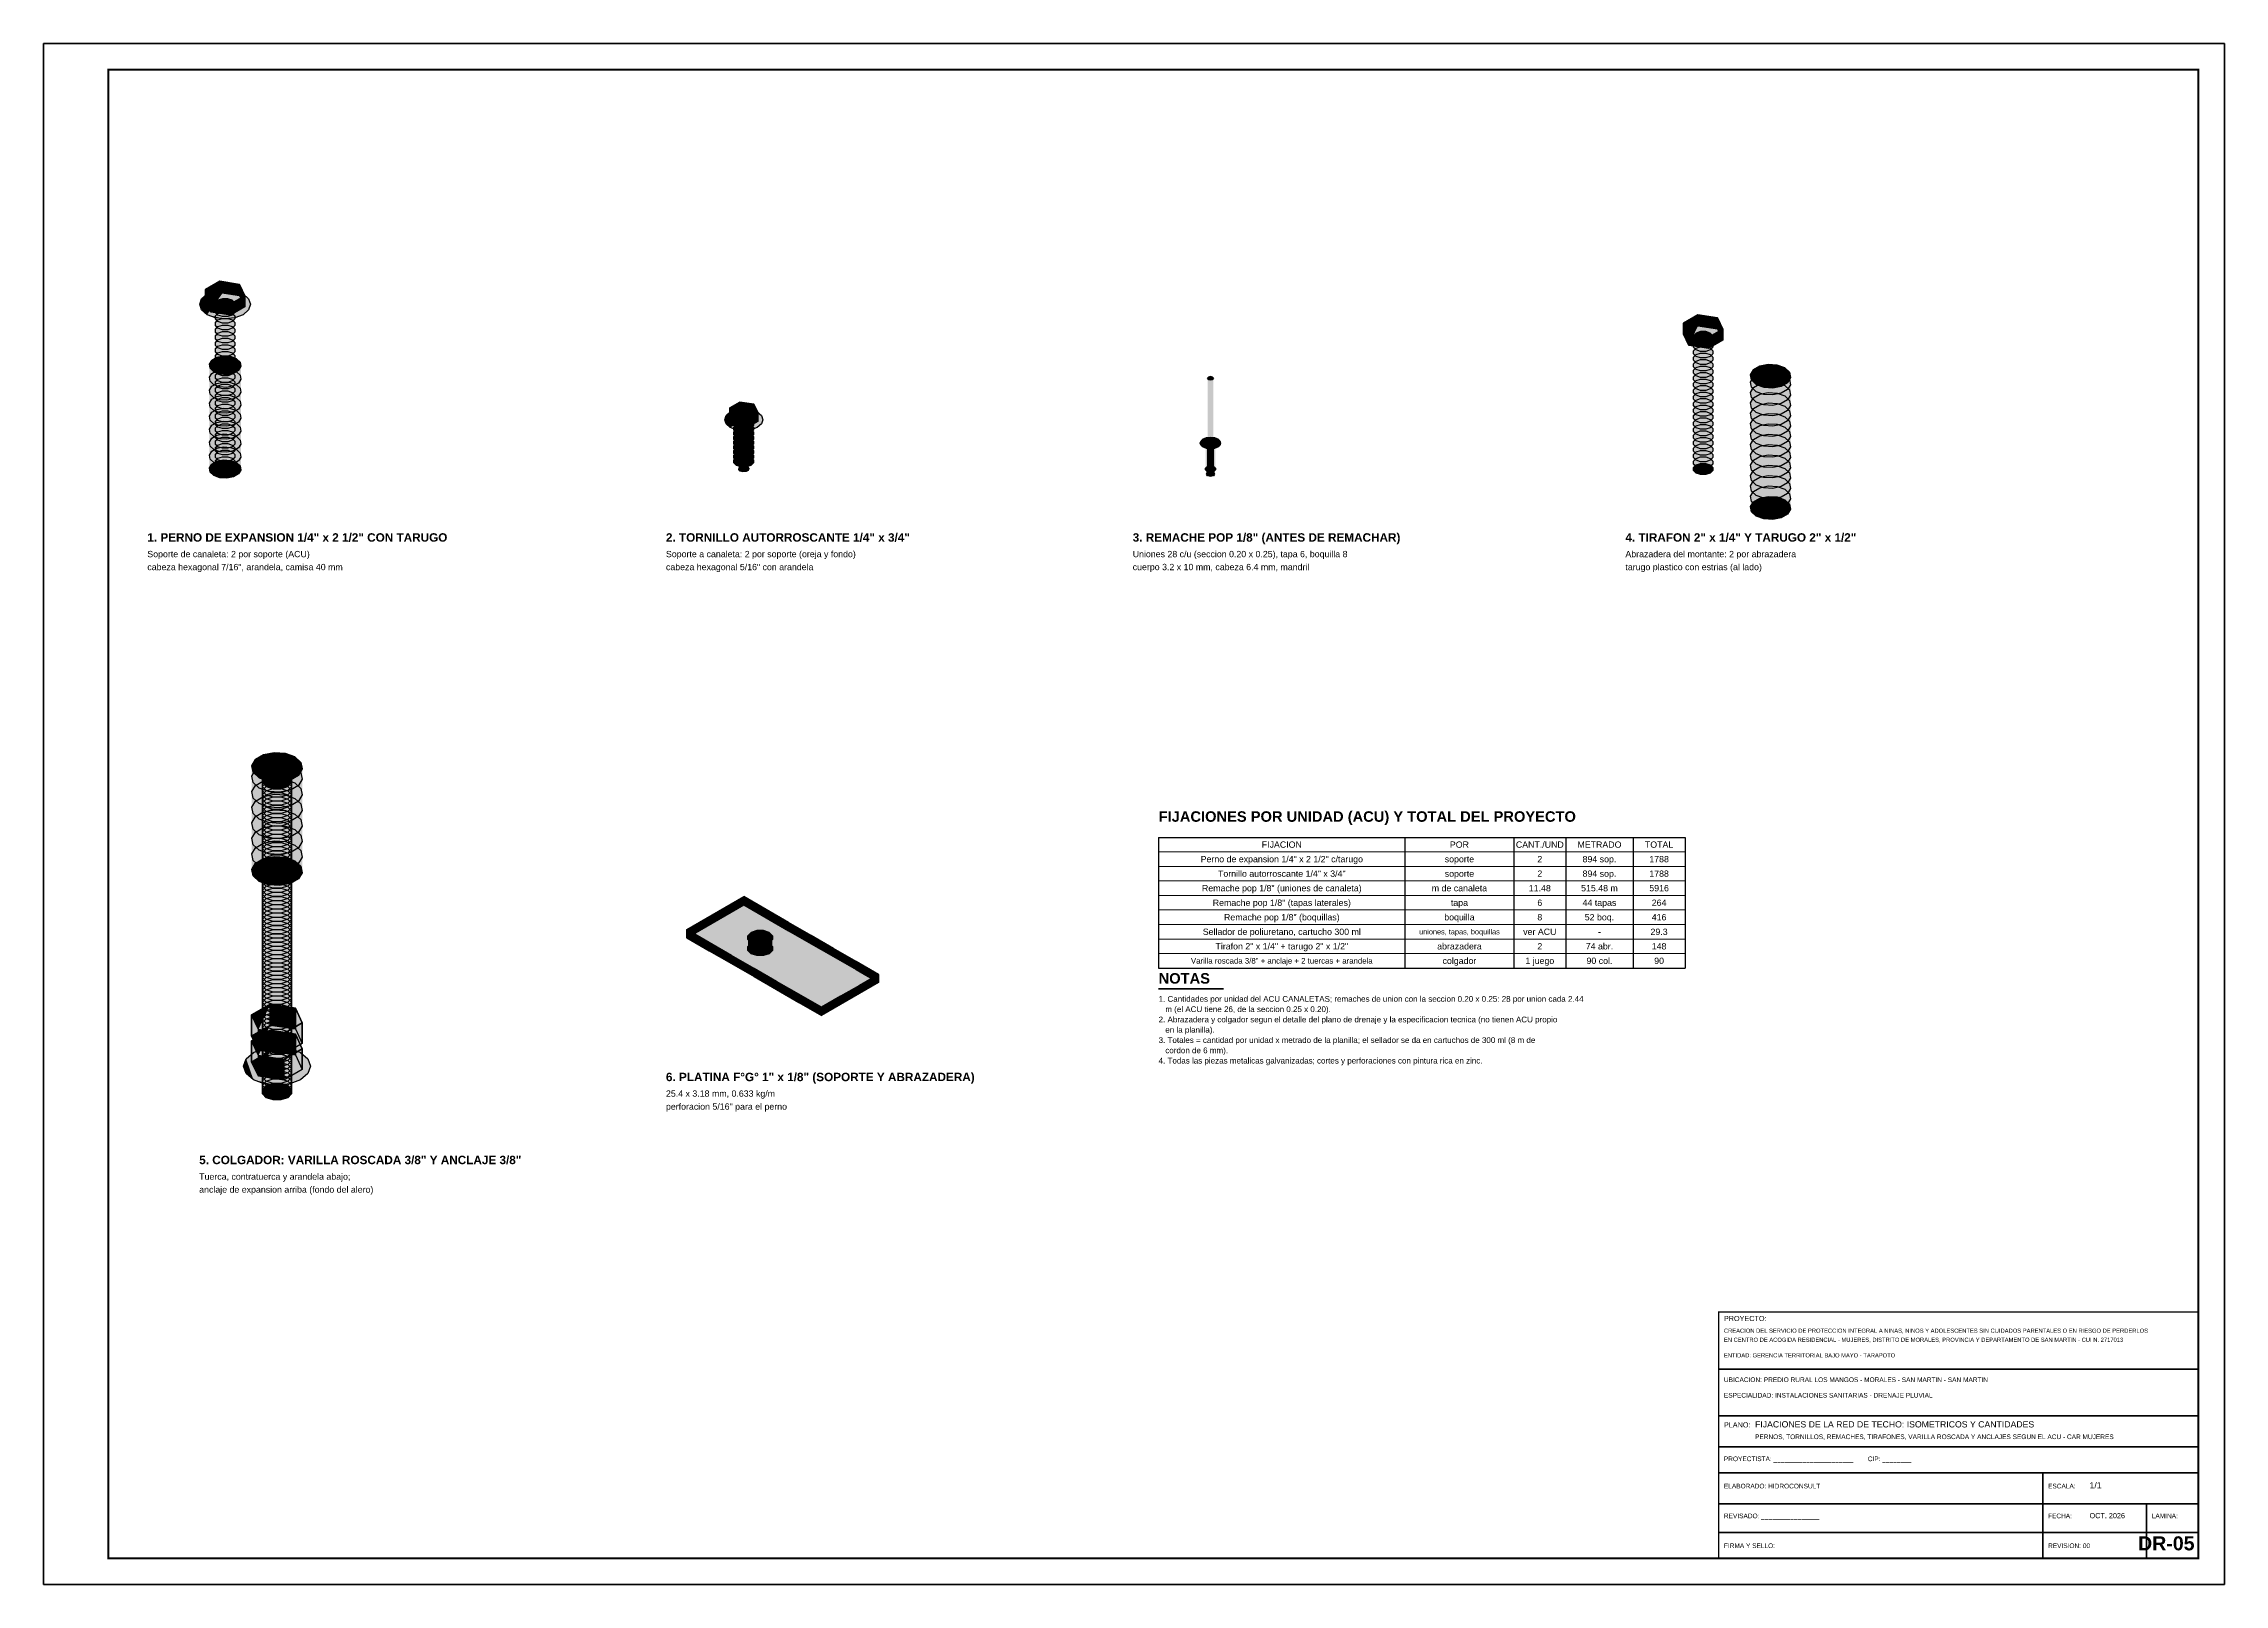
# Model space of a CAD drawing. Header units: metres. Extents: x 0 to 24.2, y -20 to 5.6.
# Drawn here: x 0 to 0.841, y 5 to 5.594 of the extents above; entities that cross this region are included whole.
import ezdxf
from ezdxf.enums import TextEntityAlignment as Align

# ---------------------------------------------------------------- set-up
doc = ezdxf.new("R2010")
doc.units = ezdxf.units.M
doc.header["$LTSCALE"] = 0.25
for name, color, linetype, lineweight in [('GRILLA', 9, 'CONTINUOUS', 13), ('MARCO', 7, 'CONTINUOUS', 50), ('ROTULO', 7, 'CONTINUOUS', 35), ('TITULOS', 160, 'CONTINUOUS', 35)]:
    doc.layers.add(name, color=color, linetype=linetype, lineweight=lineweight)
for name, color, linetype in [('ISO-ARISTAS', 8, 'CONTINUOUS'), ('ROTULO-TEXTO', 7, 'CONTINUOUS'), ('TEXTOS', 7, 'CONTINUOUS'), ('TEXTOS-NOTAS', 7, 'CONTINUOUS')]:
    doc.layers.add(name, color=color, linetype=linetype)
doc.layers.add('ISO-CONCRETO-SUP', color=254, linetype='CONTINUOUS', true_color=0xe8e8e8)
doc.styles.get("Standard").update_dxf_attribs({"font": 'arial.ttf'})
doc.styles.add('TITULOS', font='arialbd.ttf')

msp = doc.modelspace()

# ---------------------------------------------------------------- texts
at = {"layer": 'ROTULO-TEXTO'}
for s, height, p in [('CREACION DEL SERVICIO DE PROTECCION INTEGRAL A NINAS, NINOS Y ADOLESCENTES SIN CUIDADOS PARENTALES O EN RIESGO DE PERDERLOS', 0.0016, (0.648, 5.097)), ('PROYECTO:', 0.002, (0.648, 5.1015)), ('EN CENTRO DE ACOGIDA RESIDENCIAL - MUJERES, DISTRITO DE MORALES, PROVINCIA Y DEPARTAMENTO DE SAN MARTIN - CUI N. 2717013', 0.0016, (0.648, 5.0935)), ('ENTIDAD: GERENCIA TERRITORIAL BAJO MAYO - TARAPOTO', 0.0016, (0.648, 5.0875)), ('UBICACION: PREDIO RURAL LOS MANGOS - MORALES - SAN MARTIN - SAN MARTIN', 0.0018, (0.648, 5.078)), ('ESPECIALIDAD: INSTALACIONES SANITARIAS - DRENAJE PLUVIAL', 0.0018, (0.648, 5.072)), ('FIJACIONES DE LA RED DE TECHO: ISOMETRICOS Y CANTIDADES', 0.0024, (0.66, 5.0605)), ('PLANO:', 0.002, (0.648, 5.0605)), ('PERNOS, TORNILLOS, REMACHES, TIRAFONES, VARILLA ROSCADA Y ANCLAJES SEGUN EL ACU - CAR MUJERES', 0.0018, (0.66, 5.056)), ('PROYECTISTA: ______________________        CIP: ________', 0.0018, (0.648, 5.0475)), ('ELABORADO: HIDROCONSULT', 0.0018, (0.648, 5.037)), ('ESCALA:', 0.0018, (0.773, 5.037)), ('1/1', 0.0024, (0.789, 5.037)), ('REVISADO: ________________', 0.0018, (0.648, 5.0255)), ('FECHA:', 0.0018, (0.773, 5.0255)), ('OCT. 2026', 0.002, (0.789, 5.0255)), ('LAMINA:', 0.0018, (0.813, 5.0255)), ('FIRMA Y SELLO:', 0.0018, (0.648, 5.014)), ('REVISION: 00', 0.0018, (0.773, 5.014))]:
    msp.add_text(s, height=height, dxfattribs=at).set_placement(p)
at = {"layer": 'TEXTOS'}
for s, p in [('cabeza hexagonal 7/16", arandela, camisa 40 mm', (0.04, 5.391)), ('Soporte de canaleta: 2 por soporte (ACU)', (0.04, 5.396)), ('cabeza hexagonal 5/16" con arandela', (0.24, 5.391)), ('Soporte a canaleta: 2 por soporte (oreja y fondo)', (0.24, 5.396)), ('cuerpo 3.2 x 10 mm, cabeza 6.4 mm, mandril', (0.42, 5.391)), ('Uniones 28 c/u (seccion 0.20 x 0.25), tapa 6, boquilla 8', (0.42, 5.396)), ('Abrazadera del montante: 2 por abrazadera', (0.61, 5.396)), ('tarugo plastico con estrias (al lado)', (0.61, 5.391)), ('25.4 x 3.18 mm, 0.633 kg/m', (0.24, 5.188)), ('perforacion 5/16" para el perno', (0.24, 5.183)), ('Tuerca, contratuerca y arandela abajo;', (0.06, 5.156)), ('anclaje de expansion arriba (fondo del alero)', (0.06, 5.151))]:
    msp.add_text(s, height=0.00243, dxfattribs=at).set_placement(p)
for s, height, p in [('FIJACION', 0.00243, (0.4775, 5.2852)), ('POR', 0.00243, (0.546, 5.2852)), ('CANT./UND', 0.00243, (0.577, 5.2852)), ('METRADO', 0.00243, (0.6, 5.2852)), ('TOTAL', 0.00243, (0.623, 5.2852)), ('Perno de expansion 1/4" x 2 1/2" c/tarugo', 0.00243, (0.4775, 5.2796)), ('Tornillo autorroscante 1/4" x 3/4"', 0.00243, (0.4775, 5.274)), ('soporte', 0.00243, (0.546, 5.2796)), ('soporte', 0.00243, (0.546, 5.274)), ('2', 0.00243, (0.577, 5.2796)), ('2', 0.00243, (0.577, 5.274)), ('894 sop.', 0.00243, (0.6, 5.2796)), ('894 sop.', 0.00243, (0.6, 5.274)), ('1788', 0.00243, (0.623, 5.2796)), ('1788', 0.00243, (0.623, 5.274)), ('Remache pop 1/8" (uniones de canaleta)', 0.00243, (0.4775, 5.2684)), ('m de canaleta', 0.00243, (0.546, 5.2684)), ('11.48', 0.00243, (0.577, 5.2684)), ('515.48 m', 0.00243, (0.6, 5.2684)), ('5916', 0.00243, (0.623, 5.2684)), ('Remache pop 1/8" (tapas laterales)', 0.00243, (0.4775, 5.2628)), ('Remache pop 1/8" (boquillas)', 0.00243, (0.4775, 5.2572)), ('boquilla', 0.00243, (0.546, 5.2572)), ('tapa', 0.00243, (0.546, 5.2628)), ('8', 0.00243, (0.577, 5.2572)), ('6', 0.00243, (0.577, 5.2628)), ('44 tapas', 0.00243, (0.6, 5.2628)), ('52 boq.', 0.00243, (0.6, 5.2572)), ('416', 0.00243, (0.623, 5.2572)), ('264', 0.00243, (0.623, 5.2628)), ('Sellador de poliuretano, cartucho 300 ml', 0.00243, (0.4775, 5.2516)), ('uniones, tapas, boquillas', 0.002025, (0.546, 5.2516)), ('ver ACU', 0.00243, (0.577, 5.2516)), ('-', 0.00243, (0.6, 5.2516)), ('29.3', 0.00243, (0.623, 5.2516)), ('Varilla roscada 3/8" + anclaje + 2 tuercas + arandela', 0.00216, (0.4775, 5.2404)), ('Tirafon 2" x 1/4" + tarugo 2" x 1/2"', 0.00243, (0.4775, 5.246)), ('abrazadera', 0.00243, (0.546, 5.246)), ('colgador', 0.00243, (0.546, 5.2404)), ('1 juego', 0.00243, (0.577, 5.2404)), ('2', 0.00243, (0.577, 5.246)), ('74 abr.', 0.00243, (0.6, 5.246)), ('90 col.', 0.00243, (0.6, 5.2404)), ('148', 0.00243, (0.623, 5.246)), ('90', 0.00243, (0.623, 5.2404))]:
    msp.add_text(s, height=height, dxfattribs=at).set_placement(p, align=Align.MIDDLE_CENTER)
at = {"layer": 'TEXTOS-NOTAS'}
for s, p in [('1. Cantidades por unidad del ACU CANALETAS; remaches de union con la seccion 0.20 x 0.25: 28 por union cada 2.44', (0.43, 5.2246)), ('   m (el ACU tiene 26, de la seccion 0.25 x 0.20).', (0.43, 5.22063)), ('2. Abrazadera y colgador segun el detalle del plano de drenaje y la especificacion tecnica (no tienen ACU propio', (0.43, 5.21667)), ('   en la planilla).', (0.43, 5.2127)), ('3. Totales = cantidad por unidad x metrado de la planilla; el sellador se da en cartuchos de 300 ml (8 m de', (0.43, 5.20873)), ('   cordon de 6 mm).', (0.43, 5.20477)), ('4. Todas las piezas metalicas galvanizadas; cortes y perforaciones con pintura rica en zinc.', (0.43, 5.2008))]:
    msp.add_text(s, height=0.00221, dxfattribs=at).set_placement(p)
at = {"layer": 'TITULOS', "style": 'TITULOS'}
for s, height, p in [('1. PERNO DE EXPANSION 1/4" x 2 1/2" CON TARUGO', 0.00324, (0.04, 5.402)), ('2. TORNILLO AUTORROSCANTE 1/4" x 3/4"', 0.00324, (0.24, 5.402)), ('3. REMACHE POP 1/8" (ANTES DE REMACHAR)', 0.00324, (0.42, 5.402)), ('4. TIRAFON 2" x 1/4" Y TARUGO 2" x 1/2"', 0.00324, (0.61, 5.402)), ('FIJACIONES POR UNIDAD (ACU) Y TOTAL DEL PROYECTO', 0.00405, (0.43, 5.294)), ('NOTAS', 0.00405, (0.43, 5.2316)), ('6. PLATINA F°G° 1" x 1/8" (SOPORTE Y ABRAZADERA)', 0.00324, (0.24, 5.194)), ('5. COLGADOR: VARILLA ROSCADA 3/8" Y ANCLAJE 3/8"', 0.00324, (0.06, 5.162))]:
    msp.add_text(s, height=height, dxfattribs=at).set_placement(p)
msp.add_text('DR-05', height=0.0054, dxfattribs=at).set_placement((0.8295, 5.0115), align=Align.BOTTOM_RIGHT)

# ---------------------------------------------------------------- linework, layer by layer
at = {"layer": 'GRILLA'}
for p, q in [((0.43, 5.2824), (0.633, 5.2824)), ((0.43, 5.2768), (0.633, 5.2768)), ((0.43, 5.2712), (0.633, 5.2712)), ((0.43, 5.2656), (0.633, 5.2656)), ((0.43, 5.26), (0.633, 5.26)), ((0.43, 5.2544), (0.633, 5.2544)), ((0.43, 5.2488), (0.633, 5.2488)), ((0.43, 5.2432), (0.633, 5.2432))]:
    msp.add_line(p, q, dxfattribs=at)
at = {"layer": 'ISO-ARISTAS', "color": 250}
for p, q in [((0.06797, 5.50238), (0.06242, 5.49917)), ((0.06242, 5.49917), (0.06797, 5.50238)), ((0.07555, 5.5012), (0.06797, 5.50238)), ((0.06797, 5.50238), (0.06797, 5.49808)), ((0.06797, 5.49808), (0.06797, 5.50238)), ((0.06797, 5.50238), (0.07555, 5.5012)), ((0.07555, 5.4969), (0.07555, 5.5012)), ((0.07758, 5.49683), (0.07555, 5.5012)), ((0.07555, 5.5012), (0.07555, 5.4969)), ((0.07555, 5.5012), (0.07758, 5.49683)), ((0.0602, 5.4935), (0.06095, 5.49566)), ((0.06095, 5.49134), (0.0602, 5.4935)), ((0.06095, 5.49566), (0.06307, 5.4975)), ((0.06242, 5.49917), (0.06242, 5.49487)), ((0.06242, 5.49487), (0.06242, 5.49917)), ((0.06242, 5.49917), (0.06445, 5.4948)), ((0.06445, 5.4948), (0.06242, 5.49917)), ((0.06242, 5.49487), (0.06797, 5.49808)), ((0.06242, 5.49487), (0.06797, 5.49808)), ((0.06445, 5.4905), (0.06242, 5.49487)), ((0.06445, 5.4905), (0.06242, 5.49487)), ((0.06307, 5.4975), (0.06625, 5.49873)), ((0.06445, 5.4948), (0.06445, 5.4905)), ((0.07203, 5.49362), (0.06445, 5.4948)), ((0.06445, 5.4905), (0.06445, 5.4948)), ((0.06445, 5.4948), (0.07203, 5.49362)), ((0.06725, 5.49509), (0.06624, 5.49408)), ((0.06624, 5.49408), (0.06725, 5.49509)), ((0.06624, 5.49408), (0.06624, 5.49292)), ((0.06624, 5.49292), (0.06624, 5.49408)), ((0.06624, 5.49292), (0.06725, 5.49191)), ((0.06725, 5.49191), (0.06624, 5.49292)), ((0.06624, 5.49154), (0.06725, 5.49255)), ((0.06625, 5.49873), (0.07, 5.49916)), ((0.06899, 5.49567), (0.06725, 5.49509)), ((0.06725, 5.49509), (0.06899, 5.49567)), ((0.06725, 5.49255), (0.06899, 5.49313)), ((0.06725, 5.49191), (0.06899, 5.49133)), ((0.06899, 5.49133), (0.06725, 5.49191)), ((0.06797, 5.49808), (0.07555, 5.4969)), ((0.06797, 5.49808), (0.07555, 5.4969)), ((0.07101, 5.49567), (0.06899, 5.49567)), ((0.06899, 5.49567), (0.07101, 5.49567)), ((0.06899, 5.49313), (0.07101, 5.49313)), ((0.07, 5.49916), (0.07375, 5.49873)), ((0.07275, 5.49509), (0.07101, 5.49567)), ((0.07101, 5.49567), (0.07275, 5.49509)), ((0.07101, 5.49313), (0.07275, 5.49255)), ((0.07101, 5.49133), (0.07275, 5.49191)), ((0.07275, 5.49191), (0.07101, 5.49133)), ((0.07758, 5.49683), (0.07203, 5.49362)), ((0.07203, 5.49362), (0.07758, 5.49683)), ((0.07203, 5.48932), (0.07203, 5.49362)), ((0.07203, 5.49362), (0.07203, 5.48932)), ((0.07758, 5.49253), (0.07203, 5.48932)), ((0.07758, 5.49253), (0.07203, 5.48932)), ((0.07376, 5.49408), (0.07275, 5.49509)), ((0.07275, 5.49509), (0.07376, 5.49408)), ((0.07275, 5.49191), (0.07376, 5.49292)), ((0.07376, 5.49292), (0.07275, 5.49191)), ((0.07275, 5.49255), (0.07376, 5.49154)), ((0.07375, 5.49873), (0.07693, 5.4975)), ((0.07376, 5.49292), (0.07376, 5.49408)), ((0.07376, 5.49408), (0.07376, 5.49292)), ((0.07555, 5.4969), (0.07758, 5.49253)), ((0.07555, 5.4969), (0.07758, 5.49253)), ((0.07693, 5.4975), (0.07905, 5.49566)), ((0.07758, 5.49253), (0.07758, 5.49683)), ((0.07758, 5.49683), (0.07758, 5.49253)), ((0.07905, 5.49566), (0.0798, 5.4935)), ((0.0798, 5.4935), (0.07905, 5.49134)), ((0.06307, 5.4895), (0.06095, 5.49134)), ((0.06625, 5.48827), (0.06307, 5.4895)), ((0.07203, 5.48932), (0.06445, 5.4905)), ((0.07203, 5.48932), (0.06445, 5.4905)), ((0.06624, 5.49038), (0.06624, 5.49154)), ((0.06725, 5.48937), (0.06624, 5.49038)), ((0.06624, 5.489), (0.06725, 5.49001)), ((0.06624, 5.48784), (0.06624, 5.489)), ((0.06725, 5.48683), (0.06624, 5.48784)), ((0.06624, 5.48646), (0.06725, 5.48747)), ((0.06624, 5.4853), (0.06624, 5.48646)), ((0.06725, 5.48429), (0.06624, 5.4853)), ((0.06624, 5.48392), (0.06725, 5.48493)), ((0.06624, 5.48276), (0.06624, 5.48392)), ((0.07, 5.48784), (0.06625, 5.48827)), ((0.06725, 5.49001), (0.06899, 5.49059)), ((0.06899, 5.48879), (0.06725, 5.48937)), ((0.06725, 5.48747), (0.06899, 5.48805)), ((0.06899, 5.48625), (0.06725, 5.48683)), ((0.06725, 5.48493), (0.06899, 5.48551)), ((0.06899, 5.48371), (0.06725, 5.48429)), ((0.06899, 5.49133), (0.07101, 5.49133)), ((0.07101, 5.49133), (0.06899, 5.49133)), ((0.06899, 5.49059), (0.07101, 5.49059)), ((0.07101, 5.48879), (0.06899, 5.48879)), ((0.06899, 5.48805), (0.07101, 5.48805)), ((0.07101, 5.48625), (0.06899, 5.48625)), ((0.06899, 5.48551), (0.07101, 5.48551)), ((0.07101, 5.48371), (0.06899, 5.48371)), ((0.07375, 5.48827), (0.07, 5.48784)), ((0.07101, 5.49059), (0.07275, 5.49001)), ((0.07275, 5.48937), (0.07101, 5.48879)), ((0.07101, 5.48805), (0.07275, 5.48747)), ((0.07275, 5.48683), (0.07101, 5.48625)), ((0.07101, 5.48551), (0.07275, 5.48493)), ((0.07275, 5.48429), (0.07101, 5.48371)), ((0.07376, 5.49038), (0.07275, 5.48937)), ((0.07275, 5.49001), (0.07376, 5.489)), ((0.07376, 5.48784), (0.07275, 5.48683)), ((0.07275, 5.48747), (0.07376, 5.48646)), ((0.07376, 5.4853), (0.07275, 5.48429)), ((0.07275, 5.48493), (0.07376, 5.48392)), ((0.07693, 5.4895), (0.07375, 5.48827)), ((0.07376, 5.49154), (0.07376, 5.49038)), ((0.07376, 5.489), (0.07376, 5.48784)), ((0.07376, 5.48646), (0.07376, 5.4853)), ((0.07376, 5.48392), (0.07376, 5.48276)), ((0.07905, 5.49134), (0.07693, 5.4895)), ((0.63797, 5.48948), (0.63242, 5.48627)), ((0.63242, 5.48627), (0.63797, 5.48948)), ((0.63242, 5.48627), (0.63242, 5.48197)), ((0.63242, 5.48197), (0.63242, 5.48627)), ((0.63242, 5.48627), (0.63445, 5.4819)), ((0.63445, 5.4819), (0.63242, 5.48627)), ((0.63242, 5.48197), (0.63797, 5.48518)), ((0.63242, 5.48197), (0.63797, 5.48518)), ((0.64555, 5.4883), (0.63797, 5.48948)), ((0.63797, 5.48948), (0.63797, 5.48518)), ((0.63797, 5.48518), (0.63797, 5.48948)), ((0.63797, 5.48948), (0.64555, 5.4883)), ((0.63797, 5.48518), (0.64555, 5.484)), ((0.63797, 5.48518), (0.64555, 5.484)), ((0.64758, 5.48393), (0.64203, 5.48072)), ((0.64203, 5.48072), (0.64758, 5.48393)), ((0.64555, 5.484), (0.64555, 5.4883)), ((0.64758, 5.48393), (0.64555, 5.4883)), ((0.64555, 5.4883), (0.64555, 5.484)), ((0.64555, 5.4883), (0.64758, 5.48393)), ((0.64555, 5.484), (0.64758, 5.47963)), ((0.64555, 5.484), (0.64758, 5.47963)), ((0.64758, 5.47963), (0.64758, 5.48393)), ((0.64758, 5.48393), (0.64758, 5.47963)), ((0.06725, 5.48175), (0.06624, 5.48276)), ((0.06624, 5.48138), (0.06725, 5.48239)), ((0.06624, 5.48022), (0.06624, 5.48138)), ((0.06725, 5.47921), (0.06624, 5.48022)), ((0.06624, 5.47884), (0.06725, 5.47985)), ((0.06624, 5.47768), (0.06624, 5.47884)), ((0.06725, 5.47667), (0.06624, 5.47768)), ((0.06624, 5.4763), (0.06725, 5.47731)), ((0.06624, 5.47514), (0.06624, 5.4763)), ((0.06725, 5.47413), (0.06624, 5.47514)), ((0.06725, 5.48239), (0.06899, 5.48297)), ((0.06899, 5.48117), (0.06725, 5.48175)), ((0.06725, 5.47985), (0.06899, 5.48043)), ((0.06899, 5.47863), (0.06725, 5.47921)), ((0.06725, 5.47731), (0.06899, 5.47789)), ((0.06899, 5.47609), (0.06725, 5.47667)), ((0.06725, 5.47477), (0.06899, 5.47535)), ((0.06899, 5.48297), (0.07101, 5.48297)), ((0.07101, 5.48117), (0.06899, 5.48117)), ((0.06899, 5.48043), (0.07101, 5.48043)), ((0.07101, 5.47863), (0.06899, 5.47863)), ((0.06899, 5.47789), (0.07101, 5.47789)), ((0.07101, 5.47609), (0.06899, 5.47609)), ((0.06899, 5.47535), (0.07101, 5.47535)), ((0.07101, 5.48297), (0.07275, 5.48239)), ((0.07275, 5.48175), (0.07101, 5.48117)), ((0.07101, 5.48043), (0.07275, 5.47985)), ((0.07275, 5.47921), (0.07101, 5.47863)), ((0.07101, 5.47789), (0.07275, 5.47731)), ((0.07275, 5.47667), (0.07101, 5.47609)), ((0.07101, 5.47535), (0.07275, 5.47477)), ((0.07376, 5.48276), (0.07275, 5.48175)), ((0.07275, 5.48239), (0.07376, 5.48138)), ((0.07376, 5.48022), (0.07275, 5.47921)), ((0.07275, 5.47985), (0.07376, 5.47884)), ((0.07376, 5.47768), (0.07275, 5.47667)), ((0.07275, 5.47731), (0.07376, 5.4763)), ((0.07376, 5.47514), (0.07275, 5.47413)), ((0.07376, 5.48138), (0.07376, 5.48022)), ((0.07376, 5.47884), (0.07376, 5.47768)), ((0.07376, 5.4763), (0.07376, 5.47514)), ((0.63445, 5.4776), (0.63242, 5.48197)), ((0.63445, 5.4776), (0.63242, 5.48197)), ((0.63445, 5.4819), (0.63445, 5.4776)), ((0.64203, 5.48072), (0.63445, 5.4819)), ((0.63445, 5.4776), (0.63445, 5.4819)), ((0.63445, 5.4819), (0.64203, 5.48072)), ((0.64203, 5.47642), (0.63445, 5.4776)), ((0.64203, 5.47642), (0.63445, 5.4776)), ((0.63725, 5.48239), (0.63624, 5.48138)), ((0.63624, 5.48138), (0.63725, 5.48239)), ((0.63624, 5.48058), (0.63725, 5.48159)), ((0.63624, 5.48138), (0.63624, 5.48022)), ((0.63624, 5.48022), (0.63624, 5.48138)), ((0.63624, 5.47942), (0.63624, 5.48058)), ((0.63624, 5.48022), (0.63725, 5.47921)), ((0.63725, 5.47921), (0.63624, 5.48022)), ((0.63725, 5.47841), (0.63624, 5.47942)), ((0.63624, 5.47808), (0.63725, 5.47909)), ((0.63624, 5.47692), (0.63624, 5.47808)), ((0.63725, 5.47591), (0.63624, 5.47692)), ((0.63624, 5.47558), (0.63725, 5.47659)), ((0.63624, 5.47442), (0.63624, 5.47558)), ((0.63899, 5.48297), (0.63725, 5.48239)), ((0.63725, 5.48239), (0.63899, 5.48297)), ((0.63725, 5.48159), (0.63899, 5.48217)), ((0.63725, 5.47909), (0.63899, 5.47967)), ((0.63725, 5.47921), (0.63899, 5.47863)), ((0.63899, 5.47863), (0.63725, 5.47921)), ((0.63899, 5.47783), (0.63725, 5.47841)), ((0.63725, 5.47659), (0.63899, 5.47717)), ((0.63899, 5.47533), (0.63725, 5.47591)), ((0.64101, 5.48297), (0.63899, 5.48297)), ((0.63899, 5.48297), (0.64101, 5.48297)), ((0.63899, 5.48217), (0.64101, 5.48217)), ((0.63899, 5.47967), (0.64101, 5.47967)), ((0.63899, 5.47863), (0.64101, 5.47863)), ((0.64101, 5.47863), (0.63899, 5.47863)), ((0.64101, 5.47783), (0.63899, 5.47783)), ((0.63899, 5.47717), (0.64101, 5.47717)), ((0.64101, 5.47533), (0.63899, 5.47533)), ((0.64275, 5.48239), (0.64101, 5.48297)), ((0.64101, 5.48297), (0.64275, 5.48239)), ((0.64101, 5.48217), (0.64275, 5.48159)), ((0.64101, 5.47967), (0.64275, 5.47909)), ((0.64101, 5.47863), (0.64275, 5.47921)), ((0.64275, 5.47921), (0.64101, 5.47863)), ((0.64275, 5.47841), (0.64101, 5.47783)), ((0.64101, 5.47717), (0.64275, 5.47659)), ((0.64275, 5.47591), (0.64101, 5.47533)), ((0.64203, 5.47642), (0.64203, 5.48072)), ((0.64203, 5.48072), (0.64203, 5.47642)), ((0.64758, 5.47963), (0.64203, 5.47642)), ((0.64758, 5.47963), (0.64203, 5.47642)), ((0.64376, 5.48138), (0.64275, 5.48239)), ((0.64275, 5.48239), (0.64376, 5.48138)), ((0.64275, 5.48159), (0.64376, 5.48058)), ((0.64275, 5.47921), (0.64376, 5.48022)), ((0.64376, 5.48022), (0.64275, 5.47921)), ((0.64376, 5.47942), (0.64275, 5.47841)), ((0.64275, 5.47909), (0.64376, 5.47808)), ((0.64376, 5.47692), (0.64275, 5.47591)), ((0.64275, 5.47659), (0.64376, 5.47558)), ((0.64376, 5.48022), (0.64376, 5.48138)), ((0.64376, 5.48138), (0.64376, 5.48022)), ((0.64376, 5.48058), (0.64376, 5.47942)), ((0.64376, 5.47808), (0.64376, 5.47692)), ((0.64376, 5.47558), (0.64376, 5.47442)), ((0.06481, 5.47188), (0.06391, 5.4704)), ((0.06391, 5.4704), (0.06481, 5.47188)), ((0.06391, 5.4704), (0.06422, 5.46883)), ((0.06422, 5.46883), (0.06391, 5.4704)), ((0.06391, 5.4654), (0.06481, 5.46688)), ((0.06422, 5.46883), (0.06567, 5.4675)), ((0.06567, 5.4675), (0.06422, 5.46883)), ((0.06674, 5.47299), (0.06481, 5.47188)), ((0.06481, 5.47188), (0.06674, 5.47299)), ((0.06481, 5.46688), (0.06674, 5.46799)), ((0.06567, 5.4675), (0.06798, 5.46666)), ((0.06798, 5.46666), (0.06567, 5.4675)), ((0.06624, 5.47376), (0.06725, 5.47477)), ((0.06624, 5.4726), (0.06624, 5.47376)), ((0.06725, 5.47159), (0.06624, 5.4726)), ((0.06624, 5.47122), (0.06725, 5.47223)), ((0.06624, 5.47006), (0.06624, 5.47122)), ((0.06725, 5.46905), (0.06624, 5.47006)), ((0.06624, 5.46868), (0.06725, 5.46969)), ((0.06624, 5.46752), (0.06624, 5.46868)), ((0.06725, 5.46651), (0.06624, 5.46752)), ((0.06624, 5.46614), (0.06725, 5.46715)), ((0.06931, 5.47351), (0.06674, 5.47299)), ((0.06674, 5.47299), (0.06931, 5.47351)), ((0.06674, 5.46799), (0.06931, 5.46851)), ((0.06899, 5.47355), (0.06725, 5.47413)), ((0.06725, 5.47223), (0.06899, 5.47281)), ((0.06899, 5.47101), (0.06725, 5.47159)), ((0.06725, 5.46969), (0.06899, 5.47027)), ((0.06899, 5.46847), (0.06725, 5.46905)), ((0.06725, 5.46715), (0.06899, 5.46773)), ((0.06899, 5.46593), (0.06725, 5.46651)), ((0.06798, 5.46666), (0.07069, 5.46649)), ((0.07069, 5.46649), (0.06798, 5.46666)), ((0.07101, 5.47355), (0.06899, 5.47355)), ((0.06899, 5.47281), (0.07101, 5.47281)), ((0.07101, 5.47101), (0.06899, 5.47101)), ((0.06899, 5.47027), (0.07101, 5.47027)), ((0.07101, 5.46847), (0.06899, 5.46847)), ((0.06899, 5.46773), (0.07101, 5.46773)), ((0.07202, 5.47334), (0.06931, 5.47351)), ((0.06931, 5.47351), (0.07202, 5.47334)), ((0.06931, 5.46851), (0.07202, 5.46834)), ((0.07069, 5.46649), (0.07326, 5.46701)), ((0.07326, 5.46701), (0.07069, 5.46649)), ((0.07275, 5.47413), (0.07101, 5.47355)), ((0.07101, 5.47281), (0.07275, 5.47223)), ((0.07275, 5.47159), (0.07101, 5.47101)), ((0.07101, 5.47027), (0.07275, 5.46969)), ((0.07275, 5.46905), (0.07101, 5.46847)), ((0.07101, 5.46773), (0.07275, 5.46715)), ((0.07275, 5.46651), (0.07101, 5.46593)), ((0.07433, 5.4725), (0.07202, 5.47334)), ((0.07202, 5.47334), (0.07433, 5.4725)), ((0.07202, 5.46834), (0.07433, 5.4675)), ((0.07275, 5.47477), (0.07376, 5.47376)), ((0.07376, 5.4726), (0.07275, 5.47159)), ((0.07275, 5.47223), (0.07376, 5.47122)), ((0.07376, 5.47006), (0.07275, 5.46905)), ((0.07275, 5.46969), (0.07376, 5.46868)), ((0.07376, 5.46752), (0.07275, 5.46651)), ((0.07275, 5.46715), (0.07376, 5.46614)), ((0.07326, 5.46701), (0.07519, 5.46812)), ((0.07519, 5.46812), (0.07326, 5.46701)), ((0.07376, 5.47376), (0.07376, 5.4726)), ((0.07376, 5.47122), (0.07376, 5.47006)), ((0.07376, 5.46868), (0.07376, 5.46752)), ((0.07578, 5.47117), (0.07433, 5.4725)), ((0.07433, 5.4725), (0.07578, 5.47117)), ((0.07433, 5.4675), (0.07578, 5.46617)), ((0.07519, 5.46812), (0.07609, 5.4696)), ((0.07609, 5.4696), (0.07519, 5.46812)), ((0.07609, 5.4696), (0.07578, 5.47117)), ((0.07578, 5.47117), (0.07609, 5.4696)), ((0.63725, 5.47341), (0.63624, 5.47442)), ((0.63624, 5.47308), (0.63725, 5.47409)), ((0.63624, 5.47192), (0.63624, 5.47308)), ((0.63725, 5.47091), (0.63624, 5.47192)), ((0.63624, 5.47058), (0.63725, 5.47159)), ((0.63624, 5.46942), (0.63624, 5.47058)), ((0.63725, 5.46841), (0.63624, 5.46942)), ((0.63624, 5.46808), (0.63725, 5.46909)), ((0.63624, 5.46692), (0.63624, 5.46808)), ((0.63725, 5.46591), (0.63624, 5.46692)), ((0.63624, 5.46558), (0.63725, 5.46659)), ((0.63725, 5.47409), (0.63899, 5.47467)), ((0.63899, 5.47283), (0.63725, 5.47341)), ((0.63725, 5.47159), (0.63899, 5.47217)), ((0.63899, 5.47033), (0.63725, 5.47091)), ((0.63725, 5.46909), (0.63899, 5.46967)), ((0.63899, 5.46783), (0.63725, 5.46841)), ((0.63725, 5.46659), (0.63899, 5.46717)), ((0.63899, 5.47467), (0.64101, 5.47467)), ((0.64101, 5.47283), (0.63899, 5.47283)), ((0.63899, 5.47217), (0.64101, 5.47217)), ((0.64101, 5.47033), (0.63899, 5.47033)), ((0.63899, 5.46967), (0.64101, 5.46967)), ((0.64101, 5.46783), (0.63899, 5.46783)), ((0.63899, 5.46717), (0.64101, 5.46717)), ((0.64101, 5.47467), (0.64275, 5.47409)), ((0.64275, 5.47341), (0.64101, 5.47283)), ((0.64101, 5.47217), (0.64275, 5.47159)), ((0.64275, 5.47091), (0.64101, 5.47033)), ((0.64101, 5.46967), (0.64275, 5.46909)), ((0.64275, 5.46841), (0.64101, 5.46783)), ((0.64101, 5.46717), (0.64275, 5.46659)), ((0.64376, 5.47442), (0.64275, 5.47341)), ((0.64275, 5.47409), (0.64376, 5.47308)), ((0.64376, 5.47192), (0.64275, 5.47091)), ((0.64275, 5.47159), (0.64376, 5.47058)), ((0.64376, 5.46942), (0.64275, 5.46841)), ((0.64275, 5.46909), (0.64376, 5.46808)), ((0.64376, 5.46692), (0.64275, 5.46591)), ((0.64275, 5.46659), (0.64376, 5.46558)), ((0.64376, 5.47308), (0.64376, 5.47192)), ((0.64376, 5.47058), (0.64376, 5.46942)), ((0.64376, 5.46808), (0.64376, 5.46692)), ((0.6594, 5.46819), (0.65825, 5.4663)), ((0.65825, 5.4663), (0.6594, 5.46819)), ((0.66184, 5.4696), (0.6594, 5.46819)), ((0.6594, 5.46819), (0.66184, 5.4696)), ((0.6594, 5.46539), (0.66184, 5.4668)), ((0.66511, 5.47026), (0.66184, 5.4696)), ((0.66184, 5.4696), (0.66511, 5.47026)), ((0.66184, 5.4668), (0.66511, 5.46746)), ((0.66855, 5.47004), (0.66511, 5.47026)), ((0.66511, 5.47026), (0.66855, 5.47004)), ((0.66511, 5.46746), (0.66855, 5.46724)), ((0.67148, 5.46897), (0.66855, 5.47004)), ((0.66855, 5.47004), (0.67148, 5.46897)), ((0.66855, 5.46724), (0.67148, 5.46617)), ((0.67332, 5.46728), (0.67148, 5.46897)), ((0.67148, 5.46897), (0.67332, 5.46728)), ((0.67371, 5.4653), (0.67332, 5.46728)), ((0.67332, 5.46728), (0.67371, 5.4653)), ((0.06422, 5.46383), (0.06391, 5.4654)), ((0.06391, 5.4604), (0.06481, 5.46188)), ((0.06422, 5.45883), (0.06391, 5.4604)), ((0.06567, 5.4625), (0.06422, 5.46383)), ((0.06567, 5.4575), (0.06422, 5.45883)), ((0.06481, 5.46188), (0.06674, 5.46299)), ((0.06798, 5.46166), (0.06567, 5.4625)), ((0.06624, 5.46498), (0.06624, 5.46614)), ((0.06725, 5.46397), (0.06624, 5.46498)), ((0.06624, 5.4636), (0.06725, 5.46461)), ((0.06624, 5.46244), (0.06624, 5.4636)), ((0.06725, 5.46143), (0.06624, 5.46244)), ((0.06624, 5.46106), (0.06725, 5.46207)), ((0.06624, 5.4599), (0.06624, 5.46106)), ((0.06725, 5.45889), (0.06624, 5.4599)), ((0.06624, 5.45852), (0.06725, 5.45953)), ((0.06624, 5.45736), (0.06624, 5.45852)), ((0.06674, 5.46299), (0.06931, 5.46351)), ((0.06674, 5.45799), (0.06931, 5.45851)), ((0.06725, 5.46461), (0.06899, 5.46519)), ((0.06899, 5.46339), (0.06725, 5.46397)), ((0.06725, 5.46207), (0.06899, 5.46265)), ((0.06899, 5.46085), (0.06725, 5.46143)), ((0.06725, 5.45953), (0.06899, 5.46011)), ((0.06899, 5.45831), (0.06725, 5.45889)), ((0.07069, 5.46149), (0.06798, 5.46166)), ((0.07101, 5.46593), (0.06899, 5.46593)), ((0.06899, 5.46519), (0.07101, 5.46519)), ((0.07101, 5.46339), (0.06899, 5.46339)), ((0.06899, 5.46265), (0.07101, 5.46265)), ((0.07101, 5.46085), (0.06899, 5.46085)), ((0.06899, 5.46011), (0.07101, 5.46011)), ((0.07101, 5.45831), (0.06899, 5.45831)), ((0.06931, 5.46351), (0.07202, 5.46334)), ((0.06931, 5.45851), (0.07202, 5.45834)), ((0.07326, 5.46201), (0.07069, 5.46149)), ((0.07101, 5.46519), (0.07275, 5.46461)), ((0.07275, 5.46397), (0.07101, 5.46339)), ((0.07101, 5.46265), (0.07275, 5.46207)), ((0.07275, 5.46143), (0.07101, 5.46085)), ((0.07101, 5.46011), (0.07275, 5.45953)), ((0.07275, 5.45889), (0.07101, 5.45831)), ((0.07202, 5.46334), (0.07433, 5.4625)), ((0.07202, 5.45834), (0.07433, 5.4575)), ((0.07376, 5.46498), (0.07275, 5.46397)), ((0.07275, 5.46461), (0.07376, 5.4636)), ((0.07376, 5.46244), (0.07275, 5.46143)), ((0.07275, 5.46207), (0.07376, 5.46106)), ((0.07376, 5.4599), (0.07275, 5.45889)), ((0.07275, 5.45953), (0.07376, 5.45852)), ((0.07519, 5.46312), (0.07326, 5.46201)), ((0.07519, 5.45812), (0.07326, 5.45701)), ((0.07376, 5.46614), (0.07376, 5.46498)), ((0.07376, 5.4636), (0.07376, 5.46244)), ((0.07376, 5.46106), (0.07376, 5.4599)), ((0.07376, 5.45852), (0.07376, 5.45736)), ((0.07433, 5.4625), (0.07578, 5.46117)), ((0.07609, 5.4646), (0.07519, 5.46312)), ((0.07609, 5.4596), (0.07519, 5.45812)), ((0.07578, 5.46617), (0.07609, 5.4646)), ((0.07578, 5.46117), (0.07609, 5.4596)), ((0.44922, 5.46545), (0.4489, 5.465)), ((0.4489, 5.465), (0.44922, 5.46545)), ((0.4489, 5.465), (0.44922, 5.46455)), ((0.44922, 5.46455), (0.4489, 5.465)), ((0.45, 5.46564), (0.44922, 5.46545)), ((0.44922, 5.46545), (0.45, 5.46564)), ((0.44922, 5.46455), (0.45, 5.46436)), ((0.45, 5.46436), (0.44922, 5.46455)), ((0.45078, 5.46545), (0.45, 5.46564)), ((0.45, 5.46564), (0.45078, 5.46545)), ((0.45, 5.46436), (0.45078, 5.46455)), ((0.45078, 5.46455), (0.45, 5.46436)), ((0.4511, 5.465), (0.45078, 5.46545)), ((0.45078, 5.46545), (0.4511, 5.465)), ((0.45078, 5.46455), (0.4511, 5.465)), ((0.4511, 5.465), (0.45078, 5.46455)), ((0.63624, 5.46442), (0.63624, 5.46558)), ((0.63725, 5.46341), (0.63624, 5.46442)), ((0.63624, 5.46308), (0.63725, 5.46409)), ((0.63624, 5.46192), (0.63624, 5.46308)), ((0.63725, 5.46091), (0.63624, 5.46192)), ((0.63624, 5.46058), (0.63725, 5.46159)), ((0.63624, 5.45942), (0.63624, 5.46058)), ((0.63725, 5.45841), (0.63624, 5.45942)), ((0.63624, 5.45808), (0.63725, 5.45909)), ((0.63899, 5.46533), (0.63725, 5.46591)), ((0.63725, 5.46409), (0.63899, 5.46467)), ((0.63899, 5.46283), (0.63725, 5.46341)), ((0.63725, 5.46159), (0.63899, 5.46217)), ((0.63899, 5.46033), (0.63725, 5.46091)), ((0.63725, 5.45909), (0.63899, 5.45967)), ((0.63899, 5.45783), (0.63725, 5.45841)), ((0.64101, 5.46533), (0.63899, 5.46533)), ((0.63899, 5.46467), (0.64101, 5.46467)), ((0.64101, 5.46283), (0.63899, 5.46283)), ((0.63899, 5.46217), (0.64101, 5.46217)), ((0.64101, 5.46033), (0.63899, 5.46033)), ((0.63899, 5.45967), (0.64101, 5.45967)), ((0.64275, 5.46591), (0.64101, 5.46533)), ((0.64101, 5.46467), (0.64275, 5.46409)), ((0.64275, 5.46341), (0.64101, 5.46283)), ((0.64101, 5.46217), (0.64275, 5.46159)), ((0.64275, 5.46091), (0.64101, 5.46033)), ((0.64101, 5.45967), (0.64275, 5.45909)), ((0.64275, 5.45841), (0.64101, 5.45783)), ((0.64376, 5.46442), (0.64275, 5.46341)), ((0.64275, 5.46409), (0.64376, 5.46308)), ((0.64376, 5.46192), (0.64275, 5.46091)), ((0.64275, 5.46159), (0.64376, 5.46058)), ((0.64376, 5.45942), (0.64275, 5.45841)), ((0.64275, 5.45909), (0.64376, 5.45808)), ((0.64376, 5.46558), (0.64376, 5.46442)), ((0.64376, 5.46308), (0.64376, 5.46192)), ((0.64376, 5.46058), (0.64376, 5.45942)), ((0.65825, 5.4663), (0.65864, 5.46432)), ((0.65864, 5.46432), (0.65825, 5.4663)), ((0.65825, 5.4635), (0.6594, 5.46539)), ((0.65864, 5.46152), (0.65825, 5.4635)), ((0.65825, 5.4595), (0.6594, 5.46139)), ((0.65864, 5.45752), (0.65825, 5.4595)), ((0.65864, 5.46432), (0.66048, 5.46263)), ((0.66048, 5.46263), (0.65864, 5.46432)), ((0.66048, 5.45982), (0.65864, 5.46152)), ((0.6594, 5.46139), (0.66184, 5.4628)), ((0.6594, 5.45739), (0.66184, 5.4588)), ((0.66048, 5.46263), (0.66341, 5.46156)), ((0.66341, 5.46156), (0.66048, 5.46263)), ((0.66341, 5.45876), (0.66048, 5.45982)), ((0.66184, 5.4628), (0.66511, 5.46346)), ((0.66184, 5.4588), (0.66511, 5.45946)), ((0.66341, 5.46156), (0.66685, 5.46134)), ((0.66685, 5.46134), (0.66341, 5.46156)), ((0.66685, 5.45854), (0.66341, 5.45876)), ((0.66511, 5.46346), (0.66855, 5.46324)), ((0.66511, 5.45946), (0.66855, 5.45924)), ((0.66685, 5.46134), (0.67012, 5.462)), ((0.67012, 5.462), (0.66685, 5.46134)), ((0.67012, 5.4592), (0.66685, 5.45854)), ((0.66855, 5.46324), (0.67148, 5.46217)), ((0.66855, 5.45924), (0.67148, 5.45817)), ((0.67012, 5.462), (0.67257, 5.46341)), ((0.67257, 5.46341), (0.67012, 5.462)), ((0.67257, 5.46061), (0.67012, 5.4592)), ((0.67148, 5.46617), (0.67332, 5.46448)), ((0.67148, 5.46217), (0.67332, 5.46048)), ((0.67148, 5.45817), (0.67332, 5.45648)), ((0.67257, 5.46341), (0.67371, 5.4653)), ((0.67371, 5.4653), (0.67257, 5.46341)), ((0.67371, 5.4625), (0.67257, 5.46061)), ((0.67371, 5.4585), (0.67257, 5.45661)), ((0.67332, 5.46448), (0.67371, 5.4625)), ((0.67332, 5.46048), (0.67371, 5.4585)), ((0.06391, 5.4554), (0.06481, 5.45688)), ((0.06422, 5.45383), (0.06391, 5.4554)), ((0.06391, 5.4504), (0.06481, 5.45188)), ((0.06422, 5.44883), (0.06391, 5.4504)), ((0.06567, 5.4525), (0.06422, 5.45383)), ((0.06481, 5.45688), (0.06674, 5.45799)), ((0.06481, 5.45188), (0.06674, 5.45299)), ((0.06798, 5.45666), (0.06567, 5.4575)), ((0.06798, 5.45166), (0.06567, 5.4525)), ((0.06725, 5.45635), (0.06624, 5.45736)), ((0.06624, 5.45598), (0.06725, 5.45699)), ((0.06624, 5.45482), (0.06624, 5.45598)), ((0.06725, 5.45381), (0.06624, 5.45482)), ((0.06624, 5.45344), (0.06725, 5.45445)), ((0.06624, 5.45228), (0.06624, 5.45344)), ((0.06725, 5.45127), (0.06624, 5.45228)), ((0.06624, 5.4509), (0.06725, 5.45191)), ((0.06624, 5.44974), (0.06624, 5.4509)), ((0.06725, 5.44873), (0.06624, 5.44974)), ((0.06674, 5.45299), (0.06931, 5.45351)), ((0.06725, 5.45699), (0.06899, 5.45757)), ((0.06899, 5.45577), (0.06725, 5.45635)), ((0.06725, 5.45445), (0.06899, 5.45503)), ((0.06899, 5.45323), (0.06725, 5.45381)), ((0.06725, 5.45191), (0.06899, 5.45249)), ((0.06899, 5.45069), (0.06725, 5.45127)), ((0.06725, 5.44937), (0.06899, 5.44995)), ((0.07069, 5.45649), (0.06798, 5.45666)), ((0.07069, 5.45149), (0.06798, 5.45166)), ((0.06899, 5.45757), (0.07101, 5.45757)), ((0.07101, 5.45577), (0.06899, 5.45577)), ((0.06899, 5.45503), (0.07101, 5.45503)), ((0.07101, 5.45323), (0.06899, 5.45323)), ((0.06899, 5.45249), (0.07101, 5.45249)), ((0.07101, 5.45069), (0.06899, 5.45069)), ((0.06899, 5.44995), (0.07101, 5.44995)), ((0.06931, 5.45351), (0.07202, 5.45334)), ((0.07326, 5.45701), (0.07069, 5.45649)), ((0.07326, 5.45201), (0.07069, 5.45149)), ((0.07101, 5.45757), (0.07275, 5.45699)), ((0.07275, 5.45635), (0.07101, 5.45577)), ((0.07101, 5.45503), (0.07275, 5.45445)), ((0.07275, 5.45381), (0.07101, 5.45323)), ((0.07101, 5.45249), (0.07275, 5.45191)), ((0.07275, 5.45127), (0.07101, 5.45069)), ((0.07101, 5.44995), (0.07275, 5.44937)), ((0.07202, 5.45334), (0.07433, 5.4525)), ((0.07376, 5.45736), (0.07275, 5.45635)), ((0.07275, 5.45699), (0.07376, 5.45598)), ((0.07376, 5.45482), (0.07275, 5.45381)), ((0.07275, 5.45445), (0.07376, 5.45344)), ((0.07376, 5.45228), (0.07275, 5.45127)), ((0.07275, 5.45191), (0.07376, 5.4509)), ((0.07376, 5.44974), (0.07275, 5.44873)), ((0.07519, 5.45312), (0.07326, 5.45201)), ((0.07376, 5.45598), (0.07376, 5.45482)), ((0.07376, 5.45344), (0.07376, 5.45228)), ((0.07376, 5.4509), (0.07376, 5.44974)), ((0.07433, 5.4575), (0.07578, 5.45617)), ((0.07433, 5.4525), (0.07578, 5.45117)), ((0.07609, 5.4546), (0.07519, 5.45312)), ((0.07578, 5.45617), (0.07609, 5.4546)), ((0.07578, 5.45117), (0.07609, 5.4496)), ((0.26265, 5.449), (0.26321, 5.45062)), ((0.26321, 5.45062), (0.2648, 5.452)), ((0.26855, 5.45582), (0.2646, 5.45353)), ((0.2646, 5.45353), (0.26855, 5.45582)), ((0.2646, 5.45353), (0.2646, 5.45003)), ((0.2646, 5.45003), (0.2646, 5.45353)), ((0.2646, 5.45353), (0.26605, 5.45042)), ((0.26605, 5.45042), (0.2646, 5.45353)), ((0.2646, 5.45003), (0.26855, 5.45232)), ((0.2646, 5.45003), (0.26855, 5.45232)), ((0.26605, 5.44692), (0.2646, 5.45003)), ((0.26605, 5.44692), (0.2646, 5.45003)), ((0.2648, 5.452), (0.26719, 5.45292)), ((0.26605, 5.45042), (0.26605, 5.44692)), ((0.27145, 5.44958), (0.26605, 5.45042)), ((0.26605, 5.44692), (0.26605, 5.45042)), ((0.26605, 5.45042), (0.27145, 5.44958)), ((0.26725, 5.45059), (0.26624, 5.44958)), ((0.26624, 5.44958), (0.26725, 5.45059)), ((0.26719, 5.45292), (0.27, 5.45324)), ((0.26899, 5.45117), (0.26725, 5.45059)), ((0.26725, 5.45059), (0.26899, 5.45117)), ((0.27395, 5.45498), (0.26855, 5.45582)), ((0.26855, 5.45582), (0.26855, 5.45232)), ((0.26855, 5.45232), (0.26855, 5.45582)), ((0.26855, 5.45582), (0.27395, 5.45498)), ((0.26855, 5.45232), (0.27395, 5.45148)), ((0.26855, 5.45232), (0.27395, 5.45148)), ((0.27101, 5.45117), (0.26899, 5.45117)), ((0.26899, 5.45117), (0.27101, 5.45117)), ((0.27, 5.45324), (0.27281, 5.45292)), ((0.27275, 5.45059), (0.27101, 5.45117)), ((0.27101, 5.45117), (0.27275, 5.45059)), ((0.2754, 5.45187), (0.27145, 5.44958)), ((0.27145, 5.44958), (0.2754, 5.45187)), ((0.27376, 5.44958), (0.27275, 5.45059)), ((0.27275, 5.45059), (0.27376, 5.44958)), ((0.27281, 5.45292), (0.2752, 5.452)), ((0.27395, 5.45148), (0.27395, 5.45498)), ((0.2754, 5.45187), (0.27395, 5.45498)), ((0.27395, 5.45498), (0.27395, 5.45148)), ((0.27395, 5.45498), (0.2754, 5.45187)), ((0.27395, 5.45148), (0.2754, 5.44837)), ((0.27395, 5.45148), (0.2754, 5.44837)), ((0.2752, 5.452), (0.27679, 5.45062)), ((0.2754, 5.44837), (0.2754, 5.45187)), ((0.2754, 5.45187), (0.2754, 5.44837)), ((0.27679, 5.45062), (0.27735, 5.449)), ((0.63624, 5.45692), (0.63624, 5.45808)), ((0.63725, 5.45591), (0.63624, 5.45692)), ((0.63624, 5.45558), (0.63725, 5.45659)), ((0.63624, 5.45442), (0.63624, 5.45558)), ((0.63725, 5.45341), (0.63624, 5.45442)), ((0.63624, 5.45308), (0.63725, 5.45409)), ((0.63624, 5.45192), (0.63624, 5.45308)), ((0.63725, 5.45091), (0.63624, 5.45192)), ((0.63624, 5.45058), (0.63725, 5.45159)), ((0.63624, 5.44942), (0.63624, 5.45058)), ((0.63725, 5.45659), (0.63899, 5.45717)), ((0.63899, 5.45533), (0.63725, 5.45591)), ((0.63725, 5.45409), (0.63899, 5.45467)), ((0.63899, 5.45283), (0.63725, 5.45341)), ((0.63725, 5.45159), (0.63899, 5.45217)), ((0.63899, 5.45033), (0.63725, 5.45091)), ((0.64101, 5.45783), (0.63899, 5.45783)), ((0.63899, 5.45717), (0.64101, 5.45717)), ((0.64101, 5.45533), (0.63899, 5.45533)), ((0.63899, 5.45467), (0.64101, 5.45467)), ((0.64101, 5.45283), (0.63899, 5.45283)), ((0.63899, 5.45217), (0.64101, 5.45217)), ((0.64101, 5.45033), (0.63899, 5.45033)), ((0.64101, 5.45717), (0.64275, 5.45659)), ((0.64275, 5.45591), (0.64101, 5.45533)), ((0.64101, 5.45467), (0.64275, 5.45409)), ((0.64275, 5.45341), (0.64101, 5.45283)), ((0.64101, 5.45217), (0.64275, 5.45159)), ((0.64275, 5.45091), (0.64101, 5.45033)), ((0.64376, 5.45692), (0.64275, 5.45591)), ((0.64275, 5.45659), (0.64376, 5.45558)), ((0.64376, 5.45442), (0.64275, 5.45341)), ((0.64275, 5.45409), (0.64376, 5.45308)), ((0.64376, 5.45192), (0.64275, 5.45091)), ((0.64275, 5.45159), (0.64376, 5.45058)), ((0.64376, 5.45808), (0.64376, 5.45692)), ((0.64376, 5.45558), (0.64376, 5.45442)), ((0.64376, 5.45308), (0.64376, 5.45192)), ((0.64376, 5.45058), (0.64376, 5.44942)), ((0.65825, 5.4555), (0.6594, 5.45739)), ((0.65864, 5.45352), (0.65825, 5.4555)), ((0.65825, 5.4515), (0.6594, 5.45339)), ((0.65864, 5.44952), (0.65825, 5.4515)), ((0.66048, 5.45582), (0.65864, 5.45752)), ((0.66048, 5.45182), (0.65864, 5.45352)), ((0.6594, 5.45339), (0.66184, 5.4548)), ((0.6594, 5.44939), (0.66184, 5.4508)), ((0.66341, 5.45476), (0.66048, 5.45582)), ((0.66341, 5.45076), (0.66048, 5.45182)), ((0.66184, 5.4548), (0.66511, 5.45546)), ((0.66184, 5.4508), (0.66511, 5.45146)), ((0.66685, 5.45454), (0.66341, 5.45476)), ((0.66685, 5.45054), (0.66341, 5.45076)), ((0.66511, 5.45546), (0.66855, 5.45524)), ((0.66511, 5.45146), (0.66855, 5.45124)), ((0.67012, 5.4552), (0.66685, 5.45454)), ((0.67012, 5.4512), (0.66685, 5.45054)), ((0.66855, 5.45524), (0.67148, 5.45417)), ((0.66855, 5.45124), (0.67148, 5.45017)), ((0.67257, 5.45661), (0.67012, 5.4552)), ((0.67257, 5.45261), (0.67012, 5.4512)), ((0.67148, 5.45417), (0.67332, 5.45248)), ((0.67148, 5.45017), (0.67332, 5.44848)), ((0.67371, 5.4545), (0.67257, 5.45261)), ((0.67371, 5.4505), (0.67257, 5.44861)), ((0.67332, 5.45648), (0.67371, 5.4545)), ((0.67332, 5.45248), (0.67371, 5.4505)), ((0.06391, 5.4454), (0.06481, 5.44688)), ((0.06422, 5.44383), (0.06391, 5.4454)), ((0.06391, 5.4404), (0.06481, 5.44188)), ((0.06567, 5.4475), (0.06422, 5.44883)), ((0.06567, 5.4425), (0.06422, 5.44383)), ((0.06481, 5.44688), (0.06674, 5.44799)), ((0.06481, 5.44188), (0.06674, 5.44299)), ((0.06798, 5.44666), (0.06567, 5.4475)), ((0.06798, 5.44166), (0.06567, 5.4425)), ((0.06624, 5.44836), (0.06725, 5.44937)), ((0.06624, 5.4472), (0.06624, 5.44836)), ((0.06725, 5.44619), (0.06624, 5.4472)), ((0.06624, 5.44582), (0.06725, 5.44683)), ((0.06624, 5.44466), (0.06624, 5.44582)), ((0.06725, 5.44365), (0.06624, 5.44466)), ((0.06624, 5.44328), (0.06725, 5.44429)), ((0.06624, 5.44212), (0.06624, 5.44328)), ((0.06725, 5.44111), (0.06624, 5.44212)), ((0.06624, 5.44074), (0.06725, 5.44175)), ((0.06674, 5.44799), (0.06931, 5.44851)), ((0.06674, 5.44299), (0.06931, 5.44351)), ((0.06899, 5.44815), (0.06725, 5.44873)), ((0.06725, 5.44683), (0.06899, 5.44741)), ((0.06899, 5.44561), (0.06725, 5.44619)), ((0.06725, 5.44429), (0.06899, 5.44487)), ((0.06899, 5.44307), (0.06725, 5.44365)), ((0.06725, 5.44175), (0.06899, 5.44233)), ((0.07069, 5.44649), (0.06798, 5.44666)), ((0.07069, 5.44149), (0.06798, 5.44166)), ((0.07101, 5.44815), (0.06899, 5.44815)), ((0.06899, 5.44741), (0.07101, 5.44741)), ((0.07101, 5.44561), (0.06899, 5.44561)), ((0.06899, 5.44487), (0.07101, 5.44487)), ((0.07101, 5.44307), (0.06899, 5.44307)), ((0.06899, 5.44233), (0.07101, 5.44233)), ((0.06931, 5.44851), (0.07202, 5.44834)), ((0.06931, 5.44351), (0.07202, 5.44334)), ((0.07326, 5.44701), (0.07069, 5.44649)), ((0.07326, 5.44201), (0.07069, 5.44149)), ((0.07275, 5.44873), (0.07101, 5.44815)), ((0.07101, 5.44741), (0.07275, 5.44683)), ((0.07275, 5.44619), (0.07101, 5.44561)), ((0.07101, 5.44487), (0.07275, 5.44429)), ((0.07275, 5.44365), (0.07101, 5.44307)), ((0.07101, 5.44233), (0.07275, 5.44175)), ((0.07202, 5.44834), (0.07433, 5.4475)), ((0.07202, 5.44334), (0.07433, 5.4425)), ((0.07275, 5.44937), (0.07376, 5.44836)), ((0.07376, 5.4472), (0.07275, 5.44619)), ((0.07275, 5.44683), (0.07376, 5.44582)), ((0.07376, 5.44466), (0.07275, 5.44365)), ((0.07275, 5.44429), (0.07376, 5.44328)), ((0.07376, 5.44212), (0.07275, 5.44111)), ((0.07275, 5.44175), (0.07376, 5.44074)), ((0.07519, 5.44812), (0.07326, 5.44701)), ((0.07519, 5.44312), (0.07326, 5.44201)), ((0.07376, 5.44836), (0.07376, 5.4472)), ((0.07376, 5.44582), (0.07376, 5.44466)), ((0.07376, 5.44328), (0.07376, 5.44212)), ((0.07433, 5.4475), (0.07578, 5.44617)), ((0.07433, 5.4425), (0.07578, 5.44117)), ((0.07609, 5.4496), (0.07519, 5.44812)), ((0.07609, 5.4446), (0.07519, 5.44312)), ((0.07578, 5.44617), (0.07609, 5.4446)), ((0.26321, 5.44738), (0.26265, 5.449)), ((0.2648, 5.446), (0.26321, 5.44738)), ((0.26719, 5.44508), (0.2648, 5.446)), ((0.27145, 5.44608), (0.26605, 5.44692)), ((0.27145, 5.44608), (0.26605, 5.44692)), ((0.26624, 5.44958), (0.26624, 5.44842)), ((0.26624, 5.44842), (0.26624, 5.44958)), ((0.26624, 5.44798), (0.26725, 5.44899)), ((0.26624, 5.44842), (0.26725, 5.44741)), ((0.26725, 5.44741), (0.26624, 5.44842)), ((0.26624, 5.44682), (0.26624, 5.44798)), ((0.26624, 5.44618), (0.26725, 5.44719)), ((0.26725, 5.44581), (0.26624, 5.44682)), ((0.26624, 5.44502), (0.26624, 5.44618)), ((0.26624, 5.44438), (0.26725, 5.44539)), ((0.26725, 5.44401), (0.26624, 5.44502)), ((0.26624, 5.44322), (0.26624, 5.44438)), ((0.26624, 5.44258), (0.26725, 5.44359)), ((0.26725, 5.44221), (0.26624, 5.44322)), ((0.26624, 5.44142), (0.26624, 5.44258)), ((0.26624, 5.44078), (0.26725, 5.44179)), ((0.26725, 5.44041), (0.26624, 5.44142)), ((0.27, 5.44476), (0.26719, 5.44508)), ((0.26725, 5.44899), (0.26899, 5.44957)), ((0.26725, 5.44719), (0.26899, 5.44777)), ((0.26725, 5.44741), (0.26899, 5.44683)), ((0.26899, 5.44683), (0.26725, 5.44741)), ((0.26725, 5.44539), (0.26899, 5.44597)), ((0.26899, 5.44523), (0.26725, 5.44581)), ((0.26725, 5.44359), (0.26899, 5.44417)), ((0.26899, 5.44343), (0.26725, 5.44401)), ((0.26725, 5.44179), (0.26899, 5.44237)), ((0.26899, 5.44163), (0.26725, 5.44221)), ((0.26899, 5.44957), (0.27101, 5.44957)), ((0.26899, 5.44777), (0.27101, 5.44777)), ((0.26899, 5.44683), (0.27101, 5.44683)), ((0.27101, 5.44683), (0.26899, 5.44683)), ((0.26899, 5.44597), (0.27101, 5.44597)), ((0.27101, 5.44523), (0.26899, 5.44523)), ((0.26899, 5.44417), (0.27101, 5.44417)), ((0.27101, 5.44343), (0.26899, 5.44343)), ((0.26899, 5.44237), (0.27101, 5.44237)), ((0.27101, 5.44163), (0.26899, 5.44163)), ((0.27281, 5.44508), (0.27, 5.44476)), ((0.27101, 5.44957), (0.27275, 5.44899)), ((0.27101, 5.44777), (0.27275, 5.44719)), ((0.27101, 5.44683), (0.27275, 5.44741)), ((0.27275, 5.44741), (0.27101, 5.44683)), ((0.27101, 5.44597), (0.27275, 5.44539)), ((0.27275, 5.44581), (0.27101, 5.44523)), ((0.27101, 5.44417), (0.27275, 5.44359)), ((0.27275, 5.44401), (0.27101, 5.44343)), ((0.27101, 5.44237), (0.27275, 5.44179)), ((0.27275, 5.44221), (0.27101, 5.44163)), ((0.27145, 5.44608), (0.27145, 5.44958)), ((0.27145, 5.44958), (0.27145, 5.44608)), ((0.2754, 5.44837), (0.27145, 5.44608)), ((0.2754, 5.44837), (0.27145, 5.44608)), ((0.27275, 5.44899), (0.27376, 5.44798)), ((0.27275, 5.44741), (0.27376, 5.44842)), ((0.27376, 5.44842), (0.27275, 5.44741)), ((0.27275, 5.44719), (0.27376, 5.44618)), ((0.27376, 5.44682), (0.27275, 5.44581)), ((0.27275, 5.44539), (0.27376, 5.44438)), ((0.27376, 5.44502), (0.27275, 5.44401)), ((0.27275, 5.44359), (0.27376, 5.44258)), ((0.27376, 5.44322), (0.27275, 5.44221)), ((0.27275, 5.44179), (0.27376, 5.44078)), ((0.27376, 5.44142), (0.27275, 5.44041)), ((0.2752, 5.446), (0.27281, 5.44508)), ((0.27376, 5.44842), (0.27376, 5.44958)), ((0.27376, 5.44958), (0.27376, 5.44842)), ((0.27376, 5.44798), (0.27376, 5.44682)), ((0.27376, 5.44618), (0.27376, 5.44502)), ((0.27376, 5.44438), (0.27376, 5.44322)), ((0.27376, 5.44258), (0.27376, 5.44142)), ((0.27679, 5.44738), (0.2752, 5.446)), ((0.27735, 5.449), (0.27679, 5.44738)), ((0.44638, 5.44087), (0.44723, 5.4416)), ((0.44723, 5.4416), (0.4485, 5.44209)), ((0.4485, 5.44209), (0.45, 5.44226)), ((0.45, 5.44226), (0.4515, 5.44209)), ((0.4515, 5.44209), (0.45277, 5.4416)), ((0.45277, 5.4416), (0.45362, 5.44087)), ((0.63725, 5.44841), (0.63624, 5.44942)), ((0.63624, 5.44808), (0.63725, 5.44909)), ((0.63624, 5.44692), (0.63624, 5.44808)), ((0.63725, 5.44591), (0.63624, 5.44692)), ((0.63624, 5.44558), (0.63725, 5.44659)), ((0.63624, 5.44442), (0.63624, 5.44558)), ((0.63725, 5.44341), (0.63624, 5.44442)), ((0.63624, 5.44308), (0.63725, 5.44409)), ((0.63624, 5.44192), (0.63624, 5.44308)), ((0.63725, 5.44091), (0.63624, 5.44192)), ((0.63624, 5.44058), (0.63725, 5.44159)), ((0.63725, 5.44909), (0.63899, 5.44967)), ((0.63899, 5.44783), (0.63725, 5.44841)), ((0.63725, 5.44659), (0.63899, 5.44717)), ((0.63899, 5.44533), (0.63725, 5.44591)), ((0.63725, 5.44409), (0.63899, 5.44467)), ((0.63899, 5.44283), (0.63725, 5.44341)), ((0.63725, 5.44159), (0.63899, 5.44217)), ((0.63899, 5.44967), (0.64101, 5.44967)), ((0.64101, 5.44783), (0.63899, 5.44783)), ((0.63899, 5.44717), (0.64101, 5.44717)), ((0.64101, 5.44533), (0.63899, 5.44533)), ((0.63899, 5.44467), (0.64101, 5.44467)), ((0.64101, 5.44283), (0.63899, 5.44283)), ((0.63899, 5.44217), (0.64101, 5.44217)), ((0.64101, 5.44967), (0.64275, 5.44909)), ((0.64275, 5.44841), (0.64101, 5.44783)), ((0.64101, 5.44717), (0.64275, 5.44659)), ((0.64275, 5.44591), (0.64101, 5.44533)), ((0.64101, 5.44467), (0.64275, 5.44409)), ((0.64275, 5.44341), (0.64101, 5.44283)), ((0.64101, 5.44217), (0.64275, 5.44159)), ((0.64376, 5.44942), (0.64275, 5.44841)), ((0.64275, 5.44909), (0.64376, 5.44808)), ((0.64376, 5.44692), (0.64275, 5.44591)), ((0.64275, 5.44659), (0.64376, 5.44558)), ((0.64376, 5.44442), (0.64275, 5.44341)), ((0.64275, 5.44409), (0.64376, 5.44308)), ((0.64376, 5.44192), (0.64275, 5.44091)), ((0.64275, 5.44159), (0.64376, 5.44058)), ((0.64376, 5.44808), (0.64376, 5.44692)), ((0.64376, 5.44558), (0.64376, 5.44442)), ((0.64376, 5.44308), (0.64376, 5.44192)), ((0.65825, 5.4475), (0.6594, 5.44939)), ((0.65864, 5.44552), (0.65825, 5.4475)), ((0.65825, 5.4435), (0.6594, 5.44539)), ((0.65864, 5.44152), (0.65825, 5.4435)), ((0.65825, 5.4395), (0.6594, 5.44139)), ((0.66048, 5.44782), (0.65864, 5.44952)), ((0.66048, 5.44382), (0.65864, 5.44552)), ((0.66048, 5.43982), (0.65864, 5.44152)), ((0.6594, 5.44539), (0.66184, 5.4468)), ((0.6594, 5.44139), (0.66184, 5.4428)), ((0.66341, 5.44676), (0.66048, 5.44782)), ((0.66341, 5.44276), (0.66048, 5.44382)), ((0.66184, 5.4468), (0.66511, 5.44746)), ((0.66184, 5.4428), (0.66511, 5.44346)), ((0.66685, 5.44654), (0.66341, 5.44676)), ((0.66685, 5.44254), (0.66341, 5.44276)), ((0.66511, 5.44746), (0.66855, 5.44724)), ((0.66511, 5.44346), (0.66855, 5.44324)), ((0.67012, 5.4472), (0.66685, 5.44654)), ((0.67012, 5.4432), (0.66685, 5.44254)), ((0.66855, 5.44724), (0.67148, 5.44617)), ((0.66855, 5.44324), (0.67148, 5.44217)), ((0.67257, 5.44861), (0.67012, 5.4472)), ((0.67257, 5.44461), (0.67012, 5.4432)), ((0.67148, 5.44617), (0.67332, 5.44448)), ((0.67148, 5.44217), (0.67332, 5.44048)), ((0.67371, 5.4465), (0.67257, 5.44461)), ((0.67371, 5.4425), (0.67257, 5.44061)), ((0.67332, 5.44848), (0.67371, 5.4465)), ((0.67332, 5.44448), (0.67371, 5.4425)), ((0.06422, 5.43883), (0.06391, 5.4404)), ((0.06391, 5.4354), (0.06481, 5.43688)), ((0.06422, 5.43383), (0.06391, 5.4354)), ((0.06567, 5.4375), (0.06422, 5.43883)), ((0.06567, 5.4325), (0.06422, 5.43383)), ((0.06481, 5.43688), (0.06674, 5.43799)), ((0.06481, 5.43188), (0.06674, 5.43299)), ((0.06481, 5.43188), (0.06674, 5.43299)), ((0.06798, 5.43666), (0.06567, 5.4375)), ((0.06624, 5.43958), (0.06624, 5.44074)), ((0.06725, 5.43857), (0.06624, 5.43958)), ((0.06624, 5.4382), (0.06725, 5.43921)), ((0.06624, 5.43704), (0.06624, 5.4382)), ((0.06725, 5.43603), (0.06624, 5.43704)), ((0.06624, 5.43566), (0.06725, 5.43667)), ((0.06624, 5.4345), (0.06624, 5.43566)), ((0.06725, 5.43349), (0.06624, 5.4345)), ((0.06624, 5.43312), (0.06725, 5.43413)), ((0.06624, 5.43196), (0.06624, 5.43312)), ((0.06674, 5.43799), (0.06931, 5.43851)), ((0.06674, 5.43299), (0.06931, 5.43351)), ((0.06674, 5.43299), (0.06931, 5.43351)), ((0.06899, 5.44053), (0.06725, 5.44111)), ((0.06725, 5.43921), (0.06899, 5.43979)), ((0.06899, 5.43799), (0.06725, 5.43857)), ((0.06725, 5.43667), (0.06899, 5.43725)), ((0.06899, 5.43545), (0.06725, 5.43603)), ((0.06725, 5.43413), (0.06899, 5.43471)), ((0.06899, 5.43291), (0.06725, 5.43349)), ((0.07069, 5.43649), (0.06798, 5.43666)), ((0.07101, 5.44053), (0.06899, 5.44053)), ((0.06899, 5.43979), (0.07101, 5.43979)), ((0.07101, 5.43799), (0.06899, 5.43799)), ((0.06899, 5.43725), (0.07101, 5.43725)), ((0.07101, 5.43545), (0.06899, 5.43545)), ((0.06899, 5.43471), (0.07101, 5.43471)), ((0.07101, 5.43291), (0.06899, 5.43291)), ((0.06931, 5.43851), (0.07202, 5.43834)), ((0.06931, 5.43351), (0.07202, 5.43334)), ((0.06931, 5.43351), (0.07202, 5.43334)), ((0.07326, 5.43701), (0.07069, 5.43649)), ((0.07275, 5.44111), (0.07101, 5.44053)), ((0.07101, 5.43979), (0.07275, 5.43921)), ((0.07275, 5.43857), (0.07101, 5.43799)), ((0.07101, 5.43725), (0.07275, 5.43667)), ((0.07275, 5.43603), (0.07101, 5.43545)), ((0.07101, 5.43471), (0.07275, 5.43413)), ((0.07275, 5.43349), (0.07101, 5.43291)), ((0.07202, 5.43834), (0.07433, 5.4375)), ((0.07202, 5.43334), (0.07433, 5.4325)), ((0.07202, 5.43334), (0.07433, 5.4325)), ((0.07376, 5.43958), (0.07275, 5.43857)), ((0.07275, 5.43921), (0.07376, 5.4382)), ((0.07376, 5.43704), (0.07275, 5.43603)), ((0.07275, 5.43667), (0.07376, 5.43566)), ((0.07376, 5.4345), (0.07275, 5.43349)), ((0.07275, 5.43413), (0.07376, 5.43312)), ((0.07519, 5.43812), (0.07326, 5.43701)), ((0.07519, 5.43312), (0.07326, 5.43201)), ((0.07376, 5.44074), (0.07376, 5.43958)), ((0.07376, 5.4382), (0.07376, 5.43704)), ((0.07376, 5.43566), (0.07376, 5.4345)), ((0.07376, 5.43312), (0.07376, 5.43196)), ((0.07433, 5.4375), (0.07578, 5.43617)), ((0.07609, 5.4396), (0.07519, 5.43812)), ((0.07609, 5.4346), (0.07519, 5.43312)), ((0.07578, 5.44117), (0.07609, 5.4396)), ((0.07578, 5.43617), (0.07609, 5.4346)), ((0.26624, 5.43962), (0.26624, 5.44078)), ((0.26624, 5.43898), (0.26725, 5.43999)), ((0.26725, 5.43861), (0.26624, 5.43962)), ((0.26624, 5.43782), (0.26624, 5.43898)), ((0.26624, 5.43718), (0.26725, 5.43819)), ((0.26725, 5.43681), (0.26624, 5.43782)), ((0.26624, 5.43602), (0.26624, 5.43718)), ((0.26624, 5.43538), (0.26725, 5.43639)), ((0.26725, 5.43501), (0.26624, 5.43602)), ((0.26624, 5.43422), (0.26624, 5.43538)), ((0.26624, 5.43358), (0.26725, 5.43459)), ((0.26624, 5.43358), (0.26725, 5.43459)), ((0.26725, 5.43321), (0.26624, 5.43422)), ((0.26624, 5.43242), (0.26624, 5.43358)), ((0.26624, 5.43242), (0.26624, 5.43358)), ((0.26725, 5.43999), (0.26899, 5.44057)), ((0.26899, 5.43983), (0.26725, 5.44041)), ((0.26725, 5.43819), (0.26899, 5.43877)), ((0.26899, 5.43803), (0.26725, 5.43861)), ((0.26725, 5.43639), (0.26899, 5.43697)), ((0.26899, 5.43623), (0.26725, 5.43681)), ((0.26725, 5.43459), (0.26899, 5.43517)), ((0.26725, 5.43459), (0.26899, 5.43517)), ((0.26899, 5.43443), (0.26725, 5.43501)), ((0.26899, 5.43263), (0.26725, 5.43321)), ((0.26825, 5.43351), (0.26806, 5.43282)), ((0.26806, 5.43282), (0.26825, 5.43351)), ((0.26911, 5.43401), (0.26825, 5.43351)), ((0.26825, 5.43351), (0.26911, 5.43401)), ((0.26899, 5.44057), (0.27101, 5.44057)), ((0.27101, 5.43983), (0.26899, 5.43983)), ((0.26899, 5.43877), (0.27101, 5.43877)), ((0.27101, 5.43803), (0.26899, 5.43803)), ((0.26899, 5.43697), (0.27101, 5.43697)), ((0.27101, 5.43623), (0.26899, 5.43623)), ((0.26899, 5.43517), (0.27101, 5.43517)), ((0.26899, 5.43517), (0.27101, 5.43517)), ((0.27101, 5.43443), (0.26899, 5.43443)), ((0.27031, 5.43412), (0.26911, 5.43401)), ((0.26911, 5.43401), (0.27031, 5.43412)), ((0.27139, 5.4338), (0.27031, 5.43412)), ((0.27031, 5.43412), (0.27139, 5.4338)), ((0.27101, 5.44057), (0.27275, 5.43999)), ((0.27275, 5.44041), (0.27101, 5.43983)), ((0.27101, 5.43877), (0.27275, 5.43819)), ((0.27275, 5.43861), (0.27101, 5.43803)), ((0.27101, 5.43697), (0.27275, 5.43639)), ((0.27275, 5.43681), (0.27101, 5.43623)), ((0.27101, 5.43517), (0.27275, 5.43459)), ((0.27101, 5.43517), (0.27275, 5.43459)), ((0.27275, 5.43501), (0.27101, 5.43443)), ((0.27275, 5.43321), (0.27101, 5.43263)), ((0.27194, 5.43318), (0.27139, 5.4338)), ((0.27139, 5.4338), (0.27194, 5.43318)), ((0.27175, 5.43249), (0.27194, 5.43318)), ((0.27194, 5.43318), (0.27175, 5.43249)), ((0.27275, 5.43999), (0.27376, 5.43898)), ((0.27376, 5.43962), (0.27275, 5.43861)), ((0.27275, 5.43819), (0.27376, 5.43718)), ((0.27376, 5.43782), (0.27275, 5.43681)), ((0.27275, 5.43639), (0.27376, 5.43538)), ((0.27376, 5.43602), (0.27275, 5.43501)), ((0.27275, 5.43459), (0.27376, 5.43358)), ((0.27275, 5.43459), (0.27376, 5.43358)), ((0.27376, 5.43422), (0.27275, 5.43321)), ((0.27376, 5.44078), (0.27376, 5.43962)), ((0.27376, 5.43898), (0.27376, 5.43782)), ((0.27376, 5.43718), (0.27376, 5.43602)), ((0.27376, 5.43538), (0.27376, 5.43422)), ((0.27376, 5.43358), (0.27376, 5.43242)), ((0.27376, 5.43358), (0.27376, 5.43242)), ((0.44608, 5.44), (0.44638, 5.44087)), ((0.44638, 5.43913), (0.44608, 5.44)), ((0.44723, 5.4384), (0.44638, 5.43913)), ((0.4485, 5.43791), (0.44723, 5.4384)), ((0.44861, 5.4408), (0.44811, 5.44029)), ((0.44811, 5.44029), (0.44861, 5.4408)), ((0.44811, 5.44029), (0.44811, 5.43971)), ((0.44811, 5.43971), (0.44811, 5.44029)), ((0.44811, 5.43971), (0.44861, 5.4392)), ((0.44861, 5.4392), (0.44811, 5.43971)), ((0.45, 5.43774), (0.4485, 5.43791)), ((0.44949, 5.44109), (0.44861, 5.4408)), ((0.44861, 5.4408), (0.44949, 5.44109)), ((0.44861, 5.4392), (0.44949, 5.43891)), ((0.44949, 5.43891), (0.44861, 5.4392)), ((0.4489, 5.44), (0.44922, 5.44045)), ((0.4489, 5.44), (0.44922, 5.44045)), ((0.44922, 5.43955), (0.4489, 5.44)), ((0.44922, 5.43955), (0.4489, 5.44)), ((0.44922, 5.44045), (0.45, 5.44064)), ((0.44922, 5.44045), (0.45, 5.44064)), ((0.45, 5.43936), (0.44922, 5.43955)), ((0.45, 5.43936), (0.44922, 5.43955)), ((0.45051, 5.44109), (0.44949, 5.44109)), ((0.44949, 5.44109), (0.45051, 5.44109)), ((0.44949, 5.43891), (0.45051, 5.43891)), ((0.45051, 5.43891), (0.44949, 5.43891)), ((0.45, 5.44064), (0.45078, 5.44045)), ((0.45, 5.44064), (0.45078, 5.44045)), ((0.45078, 5.43955), (0.45, 5.43936)), ((0.45078, 5.43955), (0.45, 5.43936)), ((0.4515, 5.43791), (0.45, 5.43774)), ((0.45139, 5.4408), (0.45051, 5.44109)), ((0.45051, 5.44109), (0.45139, 5.4408)), ((0.45051, 5.43891), (0.45139, 5.4392)), ((0.45139, 5.4392), (0.45051, 5.43891)), ((0.45078, 5.44045), (0.4511, 5.44)), ((0.45078, 5.44045), (0.4511, 5.44)), ((0.4511, 5.44), (0.45078, 5.43955)), ((0.4511, 5.44), (0.45078, 5.43955)), ((0.45189, 5.44029), (0.45139, 5.4408)), ((0.45139, 5.4408), (0.45189, 5.44029)), ((0.45139, 5.4392), (0.45189, 5.43971)), ((0.45189, 5.43971), (0.45139, 5.4392)), ((0.45277, 5.4384), (0.4515, 5.43791)), ((0.45189, 5.43971), (0.45189, 5.44029)), ((0.45189, 5.44029), (0.45189, 5.43971)), ((0.45362, 5.43913), (0.45277, 5.4384)), ((0.45362, 5.44087), (0.45392, 5.44)), ((0.45392, 5.44), (0.45362, 5.43913)), ((0.63624, 5.43942), (0.63624, 5.44058)), ((0.63725, 5.43841), (0.63624, 5.43942)), ((0.63624, 5.43808), (0.63725, 5.43909)), ((0.63624, 5.43692), (0.63624, 5.43808)), ((0.63725, 5.43591), (0.63624, 5.43692)), ((0.63624, 5.43558), (0.63725, 5.43659)), ((0.63624, 5.43442), (0.63624, 5.43558)), ((0.63725, 5.43341), (0.63624, 5.43442)), ((0.63624, 5.43308), (0.63725, 5.43409)), ((0.63624, 5.43192), (0.63624, 5.43308)), ((0.63899, 5.44033), (0.63725, 5.44091)), ((0.63725, 5.43909), (0.63899, 5.43967)), ((0.63899, 5.43783), (0.63725, 5.43841)), ((0.63725, 5.43659), (0.63899, 5.43717)), ((0.63899, 5.43533), (0.63725, 5.43591)), ((0.63725, 5.43409), (0.63899, 5.43467)), ((0.63899, 5.43283), (0.63725, 5.43341)), ((0.64101, 5.44033), (0.63899, 5.44033)), ((0.63899, 5.43967), (0.64101, 5.43967)), ((0.64101, 5.43783), (0.63899, 5.43783)), ((0.63899, 5.43717), (0.64101, 5.43717)), ((0.64101, 5.43533), (0.63899, 5.43533)), ((0.63899, 5.43467), (0.64101, 5.43467)), ((0.64275, 5.44091), (0.64101, 5.44033)), ((0.64101, 5.43967), (0.64275, 5.43909)), ((0.64275, 5.43841), (0.64101, 5.43783)), ((0.64101, 5.43717), (0.64275, 5.43659)), ((0.64275, 5.43591), (0.64101, 5.43533)), ((0.64101, 5.43467), (0.64275, 5.43409)), ((0.64275, 5.43341), (0.64101, 5.43283)), ((0.64376, 5.43942), (0.64275, 5.43841)), ((0.64275, 5.43909), (0.64376, 5.43808)), ((0.64376, 5.43692), (0.64275, 5.43591)), ((0.64275, 5.43659), (0.64376, 5.43558)), ((0.64376, 5.43442), (0.64275, 5.43341)), ((0.64275, 5.43409), (0.64376, 5.43308)), ((0.64376, 5.44058), (0.64376, 5.43942)), ((0.64376, 5.43808), (0.64376, 5.43692)), ((0.64376, 5.43558), (0.64376, 5.43442)), ((0.64376, 5.43308), (0.64376, 5.43192)), ((0.65864, 5.43752), (0.65825, 5.4395)), ((0.65825, 5.4355), (0.6594, 5.43739)), ((0.65864, 5.43352), (0.65825, 5.4355)), ((0.65825, 5.4315), (0.6594, 5.43339)), ((0.66048, 5.43582), (0.65864, 5.43752)), ((0.66048, 5.43182), (0.65864, 5.43352)), ((0.6594, 5.43739), (0.66184, 5.4388)), ((0.6594, 5.43339), (0.66184, 5.4348)), ((0.66341, 5.43876), (0.66048, 5.43982)), ((0.66341, 5.43476), (0.66048, 5.43582)), ((0.66184, 5.4388), (0.66511, 5.43946)), ((0.66184, 5.4348), (0.66511, 5.43546)), ((0.66685, 5.43854), (0.66341, 5.43876)), ((0.66685, 5.43454), (0.66341, 5.43476)), ((0.66511, 5.43946), (0.66855, 5.43924)), ((0.66511, 5.43546), (0.66855, 5.43524)), ((0.67012, 5.4392), (0.66685, 5.43854)), ((0.67012, 5.4352), (0.66685, 5.43454)), ((0.66855, 5.43924), (0.67148, 5.43817)), ((0.66855, 5.43524), (0.67148, 5.43417)), ((0.67257, 5.44061), (0.67012, 5.4392)), ((0.67257, 5.43661), (0.67012, 5.4352)), ((0.67148, 5.43817), (0.67332, 5.43648)), ((0.67148, 5.43417), (0.67332, 5.43248)), ((0.67371, 5.4385), (0.67257, 5.43661)), ((0.67371, 5.4345), (0.67257, 5.43261)), ((0.67332, 5.44048), (0.67371, 5.4385)), ((0.67332, 5.43648), (0.67371, 5.4345)), ((0.06391, 5.4304), (0.06481, 5.43188)), ((0.06391, 5.4304), (0.06481, 5.43188)), ((0.06422, 5.42883), (0.06391, 5.4304)), ((0.06422, 5.42883), (0.06391, 5.4304)), ((0.06567, 5.4275), (0.06422, 5.42883)), ((0.06567, 5.4275), (0.06422, 5.42883)), ((0.06798, 5.43166), (0.06567, 5.4325)), ((0.06798, 5.42666), (0.06567, 5.4275)), ((0.06798, 5.42666), (0.06567, 5.4275)), ((0.06725, 5.43095), (0.06624, 5.43196)), ((0.06624, 5.43058), (0.06725, 5.43159)), ((0.06624, 5.43058), (0.06725, 5.43159)), ((0.06624, 5.42942), (0.06624, 5.43058)), ((0.06624, 5.42942), (0.06624, 5.43058)), ((0.06725, 5.42841), (0.06624, 5.42942)), ((0.06725, 5.42841), (0.06624, 5.42942)), ((0.06725, 5.43159), (0.06899, 5.43217)), ((0.06725, 5.43159), (0.06899, 5.43217)), ((0.06899, 5.43037), (0.06725, 5.43095)), ((0.06899, 5.42783), (0.06725, 5.42841)), ((0.06899, 5.42783), (0.06725, 5.42841)), ((0.07069, 5.43149), (0.06798, 5.43166)), ((0.07069, 5.42649), (0.06798, 5.42666)), ((0.07069, 5.42649), (0.06798, 5.42666)), ((0.06899, 5.43217), (0.07101, 5.43217)), ((0.06899, 5.43217), (0.07101, 5.43217)), ((0.07101, 5.43037), (0.06899, 5.43037)), ((0.07101, 5.42783), (0.06899, 5.42783)), ((0.07101, 5.42783), (0.06899, 5.42783)), ((0.07326, 5.43201), (0.07069, 5.43149)), ((0.07326, 5.42701), (0.07069, 5.42649)), ((0.07326, 5.42701), (0.07069, 5.42649)), ((0.07101, 5.43217), (0.07275, 5.43159)), ((0.07101, 5.43217), (0.07275, 5.43159)), ((0.07275, 5.43095), (0.07101, 5.43037)), ((0.07275, 5.42841), (0.07101, 5.42783)), ((0.07275, 5.42841), (0.07101, 5.42783)), ((0.07376, 5.43196), (0.07275, 5.43095)), ((0.07275, 5.43159), (0.07376, 5.43058)), ((0.07275, 5.43159), (0.07376, 5.43058)), ((0.07376, 5.42942), (0.07275, 5.42841)), ((0.07376, 5.42942), (0.07275, 5.42841)), ((0.07519, 5.42812), (0.07326, 5.42701)), ((0.07519, 5.42812), (0.07326, 5.42701)), ((0.07376, 5.43058), (0.07376, 5.42942)), ((0.07376, 5.43058), (0.07376, 5.42942)), ((0.07433, 5.4325), (0.07578, 5.43117)), ((0.07433, 5.4325), (0.07578, 5.43117)), ((0.07609, 5.4296), (0.07519, 5.42812)), ((0.07609, 5.4296), (0.07519, 5.42812)), ((0.07578, 5.43117), (0.07609, 5.4296)), ((0.07578, 5.43117), (0.07609, 5.4296)), ((0.26725, 5.43141), (0.26624, 5.43242)), ((0.26725, 5.43141), (0.26624, 5.43242)), ((0.26899, 5.43083), (0.26725, 5.43141)), ((0.26899, 5.43083), (0.26725, 5.43141)), ((0.26806, 5.43282), (0.26861, 5.4322)), ((0.26861, 5.4322), (0.26806, 5.43282)), ((0.26806, 5.42982), (0.26825, 5.43051)), ((0.26806, 5.42982), (0.26825, 5.43051)), ((0.26861, 5.4292), (0.26806, 5.42982)), ((0.26861, 5.4292), (0.26806, 5.42982)), ((0.26825, 5.43051), (0.26911, 5.43101)), ((0.26825, 5.43051), (0.26911, 5.43101)), ((0.26861, 5.4322), (0.26969, 5.43188)), ((0.26969, 5.43188), (0.26861, 5.4322)), ((0.26969, 5.42888), (0.26861, 5.4292)), ((0.26969, 5.42888), (0.26861, 5.4292)), ((0.27101, 5.43263), (0.26899, 5.43263)), ((0.27101, 5.43083), (0.26899, 5.43083)), ((0.27101, 5.43083), (0.26899, 5.43083)), ((0.26911, 5.43101), (0.27031, 5.43112)), ((0.26911, 5.43101), (0.27031, 5.43112)), ((0.26969, 5.43188), (0.27089, 5.43199)), ((0.27089, 5.43199), (0.26969, 5.43188)), ((0.27089, 5.42899), (0.26969, 5.42888)), ((0.27089, 5.42899), (0.26969, 5.42888)), ((0.27031, 5.43112), (0.27139, 5.4308)), ((0.27031, 5.43112), (0.27139, 5.4308)), ((0.27089, 5.43199), (0.27175, 5.43249)), ((0.27175, 5.43249), (0.27089, 5.43199)), ((0.27175, 5.42949), (0.27089, 5.42899)), ((0.27175, 5.42949), (0.27089, 5.42899)), ((0.27275, 5.43141), (0.27101, 5.43083)), ((0.27275, 5.43141), (0.27101, 5.43083)), ((0.27139, 5.4308), (0.27194, 5.43018)), ((0.27139, 5.4308), (0.27194, 5.43018)), ((0.27194, 5.43018), (0.27175, 5.42949)), ((0.27194, 5.43018), (0.27175, 5.42949)), ((0.27376, 5.43242), (0.27275, 5.43141)), ((0.27376, 5.43242), (0.27275, 5.43141)), ((0.44811, 5.43029), (0.44861, 5.4308)), ((0.44811, 5.43029), (0.44861, 5.4308)), ((0.44811, 5.42971), (0.44811, 5.43029)), ((0.44811, 5.42971), (0.44811, 5.43029)), ((0.44861, 5.4292), (0.44811, 5.42971)), ((0.44861, 5.4292), (0.44811, 5.42971)), ((0.44887, 5.43065), (0.44841, 5.43)), ((0.44841, 5.43), (0.44887, 5.43065)), ((0.44841, 5.43), (0.44887, 5.42935)), ((0.44887, 5.42935), (0.44841, 5.43)), ((0.44841, 5.428), (0.44887, 5.42865)), ((0.44841, 5.428), (0.44887, 5.42865)), ((0.44887, 5.42735), (0.44841, 5.428)), ((0.44887, 5.42735), (0.44841, 5.428)), ((0.44861, 5.4308), (0.44949, 5.43109)), ((0.44861, 5.4308), (0.44949, 5.43109)), ((0.44949, 5.42891), (0.44861, 5.4292)), ((0.44949, 5.42891), (0.44861, 5.4292)), ((0.45, 5.43092), (0.44887, 5.43065)), ((0.44887, 5.43065), (0.45, 5.43092)), ((0.44887, 5.42935), (0.45, 5.42908)), ((0.45, 5.42908), (0.44887, 5.42935)), ((0.44887, 5.42865), (0.45, 5.42892)), ((0.44887, 5.42865), (0.45, 5.42892)), ((0.45, 5.42708), (0.44887, 5.42735)), ((0.45, 5.42708), (0.44887, 5.42735)), ((0.44949, 5.43109), (0.45051, 5.43109)), ((0.44949, 5.43109), (0.45051, 5.43109)), ((0.45051, 5.42891), (0.44949, 5.42891)), ((0.45051, 5.42891), (0.44949, 5.42891)), ((0.45113, 5.43065), (0.45, 5.43092)), ((0.45, 5.43092), (0.45113, 5.43065)), ((0.45, 5.42908), (0.45113, 5.42935)), ((0.45113, 5.42935), (0.45, 5.42908)), ((0.45, 5.42892), (0.45113, 5.42865)), ((0.45, 5.42892), (0.45113, 5.42865)), ((0.45113, 5.42735), (0.45, 5.42708)), ((0.45113, 5.42735), (0.45, 5.42708)), ((0.45051, 5.43109), (0.45139, 5.4308)), ((0.45051, 5.43109), (0.45139, 5.4308)), ((0.45139, 5.4292), (0.45051, 5.42891)), ((0.45139, 5.4292), (0.45051, 5.42891)), ((0.45159, 5.43), (0.45113, 5.43065)), ((0.45113, 5.43065), (0.45159, 5.43)), ((0.45113, 5.42935), (0.45159, 5.43)), ((0.45159, 5.43), (0.45113, 5.42935)), ((0.45113, 5.42865), (0.45159, 5.428)), ((0.45113, 5.42865), (0.45159, 5.428)), ((0.45159, 5.428), (0.45113, 5.42735)), ((0.45159, 5.428), (0.45113, 5.42735)), ((0.45139, 5.4308), (0.45189, 5.43029)), ((0.45139, 5.4308), (0.45189, 5.43029)), ((0.45189, 5.42971), (0.45139, 5.4292)), ((0.45189, 5.42971), (0.45139, 5.4292)), ((0.45189, 5.43029), (0.45189, 5.42971)), ((0.45189, 5.43029), (0.45189, 5.42971)), ((0.63725, 5.43091), (0.63624, 5.43192)), ((0.63624, 5.43058), (0.63725, 5.43159)), ((0.63624, 5.43058), (0.63725, 5.43159)), ((0.63624, 5.42942), (0.63624, 5.43058)), ((0.63624, 5.42942), (0.63624, 5.43058)), ((0.63725, 5.42841), (0.63624, 5.42942)), ((0.63725, 5.42841), (0.63624, 5.42942)), ((0.63725, 5.43159), (0.63899, 5.43217)), ((0.63725, 5.43159), (0.63899, 5.43217)), ((0.63899, 5.43033), (0.63725, 5.43091)), ((0.63899, 5.42783), (0.63725, 5.42841)), ((0.63899, 5.42783), (0.63725, 5.42841)), ((0.64101, 5.43283), (0.63899, 5.43283)), ((0.63899, 5.43217), (0.64101, 5.43217)), ((0.63899, 5.43217), (0.64101, 5.43217)), ((0.64101, 5.43033), (0.63899, 5.43033)), ((0.64101, 5.42783), (0.63899, 5.42783)), ((0.64101, 5.42783), (0.63899, 5.42783)), ((0.64101, 5.43217), (0.64275, 5.43159)), ((0.64101, 5.43217), (0.64275, 5.43159)), ((0.64275, 5.43091), (0.64101, 5.43033)), ((0.64275, 5.42841), (0.64101, 5.42783)), ((0.64275, 5.42841), (0.64101, 5.42783)), ((0.64376, 5.43192), (0.64275, 5.43091)), ((0.64275, 5.43159), (0.64376, 5.43058)), ((0.64275, 5.43159), (0.64376, 5.43058)), ((0.64376, 5.42942), (0.64275, 5.42841)), ((0.64376, 5.42942), (0.64275, 5.42841)), ((0.64376, 5.43058), (0.64376, 5.42942)), ((0.64376, 5.43058), (0.64376, 5.42942)), ((0.65864, 5.42952), (0.65825, 5.4315)), ((0.65825, 5.4275), (0.6594, 5.42939)), ((0.65864, 5.42552), (0.65825, 5.4275)), ((0.65825, 5.4235), (0.6594, 5.42539)), ((0.66048, 5.42782), (0.65864, 5.42952)), ((0.66048, 5.42382), (0.65864, 5.42552)), ((0.6594, 5.42939), (0.66184, 5.4308)), ((0.6594, 5.42539), (0.66184, 5.4268)), ((0.66341, 5.43076), (0.66048, 5.43182)), ((0.66341, 5.42676), (0.66048, 5.42782)), ((0.66184, 5.4308), (0.66511, 5.43146)), ((0.66184, 5.4268), (0.66511, 5.42746)), ((0.66685, 5.43054), (0.66341, 5.43076)), ((0.66685, 5.42654), (0.66341, 5.42676)), ((0.66511, 5.43146), (0.66855, 5.43124)), ((0.66511, 5.42746), (0.66855, 5.42724)), ((0.67012, 5.4312), (0.66685, 5.43054)), ((0.67012, 5.4272), (0.66685, 5.42654)), ((0.66855, 5.43124), (0.67148, 5.43017)), ((0.66855, 5.42724), (0.67148, 5.42617)), ((0.67257, 5.43261), (0.67012, 5.4312)), ((0.67257, 5.42861), (0.67012, 5.4272)), ((0.67257, 5.42461), (0.67012, 5.4232)), ((0.67148, 5.43017), (0.67332, 5.42848)), ((0.67148, 5.42617), (0.67332, 5.42448)), ((0.67371, 5.4305), (0.67257, 5.42861)), ((0.67371, 5.4265), (0.67257, 5.42461)), ((0.67332, 5.43248), (0.67371, 5.4305)), ((0.67332, 5.42848), (0.67371, 5.4265)), ((0.67332, 5.42448), (0.67371, 5.4225)), ((0.65864, 5.42152), (0.65825, 5.4235)), ((0.65825, 5.4195), (0.6594, 5.42139)), ((0.65864, 5.41752), (0.65825, 5.4195)), ((0.65825, 5.4155), (0.6594, 5.41739)), ((0.65825, 5.4155), (0.6594, 5.41739)), ((0.66048, 5.41982), (0.65864, 5.42152)), ((0.66048, 5.41582), (0.65864, 5.41752)), ((0.6594, 5.42139), (0.66184, 5.4228)), ((0.6594, 5.41739), (0.66184, 5.4188)), ((0.6594, 5.41739), (0.66184, 5.4188)), ((0.66341, 5.42276), (0.66048, 5.42382)), ((0.66341, 5.41876), (0.66048, 5.41982)), ((0.66184, 5.4228), (0.66511, 5.42346)), ((0.66184, 5.4188), (0.66511, 5.41946)), ((0.66184, 5.4188), (0.66511, 5.41946)), ((0.66685, 5.42254), (0.66341, 5.42276)), ((0.66685, 5.41854), (0.66341, 5.41876)), ((0.66511, 5.42346), (0.66855, 5.42324)), ((0.66511, 5.41946), (0.66855, 5.41924)), ((0.66511, 5.41946), (0.66855, 5.41924)), ((0.67012, 5.4232), (0.66685, 5.42254)), ((0.67012, 5.4192), (0.66685, 5.41854)), ((0.66855, 5.42324), (0.67148, 5.42217)), ((0.66855, 5.41924), (0.67148, 5.41817)), ((0.66855, 5.41924), (0.67148, 5.41817)), ((0.67257, 5.42061), (0.67012, 5.4192)), ((0.67257, 5.41661), (0.67012, 5.4152)), ((0.67148, 5.42217), (0.67332, 5.42048)), ((0.67148, 5.41817), (0.67332, 5.41648)), ((0.67148, 5.41817), (0.67332, 5.41648)), ((0.67371, 5.4225), (0.67257, 5.42061)), ((0.67371, 5.4185), (0.67257, 5.41661)), ((0.67332, 5.42048), (0.67371, 5.4185)), ((0.67332, 5.41648), (0.67371, 5.4145)), ((0.67332, 5.41648), (0.67371, 5.4145)), ((0.65864, 5.41352), (0.65825, 5.4155)), ((0.65864, 5.41352), (0.65825, 5.4155)), ((0.66048, 5.41182), (0.65864, 5.41352)), ((0.66048, 5.41182), (0.65864, 5.41352)), ((0.66341, 5.41476), (0.66048, 5.41582)), ((0.66341, 5.41076), (0.66048, 5.41182)), ((0.66341, 5.41076), (0.66048, 5.41182)), ((0.66685, 5.41454), (0.66341, 5.41476)), ((0.66685, 5.41054), (0.66341, 5.41076)), ((0.66685, 5.41054), (0.66341, 5.41076)), ((0.67012, 5.4152), (0.66685, 5.41454)), ((0.67012, 5.4112), (0.66685, 5.41054)), ((0.67012, 5.4112), (0.66685, 5.41054)), ((0.67257, 5.41261), (0.67012, 5.4112)), ((0.67257, 5.41261), (0.67012, 5.4112)), ((0.67371, 5.4145), (0.67257, 5.41261)), ((0.67371, 5.4145), (0.67257, 5.41261)), ((0.0817, 5.31801), (0.08026, 5.31563)), ((0.08026, 5.31563), (0.0817, 5.31801)), ((0.08026, 5.31563), (0.08075, 5.31313)), ((0.08075, 5.31313), (0.08026, 5.31563)), ((0.08479, 5.31979), (0.0817, 5.31801)), ((0.0817, 5.31801), (0.08479, 5.31979)), ((0.0817, 5.31401), (0.08479, 5.31579)), ((0.0889, 5.32062), (0.08479, 5.31979)), ((0.08479, 5.31979), (0.0889, 5.32062)), ((0.08479, 5.31579), (0.0889, 5.31662)), ((0.09324, 5.32034), (0.0889, 5.32062)), ((0.0889, 5.32062), (0.09324, 5.32034)), ((0.0889, 5.31662), (0.09324, 5.31634)), ((0.09693, 5.319), (0.09324, 5.32034)), ((0.09324, 5.32034), (0.09693, 5.319)), ((0.09324, 5.31634), (0.09693, 5.315)), ((0.09925, 5.31687), (0.09693, 5.319)), ((0.09693, 5.319), (0.09925, 5.31687)), ((0.09974, 5.31437), (0.09925, 5.31687)), ((0.09925, 5.31687), (0.09974, 5.31437)), ((0.08026, 5.31163), (0.0817, 5.31401)), ((0.08075, 5.30913), (0.08026, 5.31163)), ((0.08026, 5.30563), (0.0817, 5.30801)), ((0.08075, 5.31313), (0.08307, 5.311)), ((0.08307, 5.311), (0.08075, 5.31313)), ((0.08307, 5.307), (0.08075, 5.30913)), ((0.0817, 5.30801), (0.08479, 5.30979)), ((0.08307, 5.311), (0.08676, 5.30966)), ((0.08676, 5.30966), (0.08307, 5.311)), ((0.08676, 5.30566), (0.08307, 5.307)), ((0.08588, 5.31238), (0.08437, 5.31087)), ((0.08437, 5.31087), (0.08588, 5.31238)), ((0.08437, 5.31087), (0.08437, 5.30913)), ((0.08437, 5.30913), (0.08437, 5.31087)), ((0.08437, 5.30927), (0.08588, 5.31078)), ((0.08437, 5.30753), (0.08437, 5.30927)), ((0.08437, 5.30767), (0.08588, 5.30918)), ((0.08437, 5.30913), (0.08588, 5.30762)), ((0.08588, 5.30762), (0.08437, 5.30913)), ((0.08437, 5.30593), (0.08437, 5.30767)), ((0.08437, 5.30607), (0.08588, 5.30758)), ((0.08588, 5.30602), (0.08437, 5.30753)), ((0.08479, 5.30979), (0.0889, 5.31062)), ((0.08849, 5.31325), (0.08588, 5.31238)), ((0.08588, 5.31238), (0.08849, 5.31325)), ((0.08588, 5.31078), (0.08849, 5.31165)), ((0.08588, 5.30918), (0.08849, 5.31005)), ((0.08588, 5.30758), (0.08849, 5.30845)), ((0.08588, 5.30762), (0.08849, 5.30675)), ((0.08849, 5.30675), (0.08588, 5.30762)), ((0.08588, 5.30598), (0.08849, 5.30685)), ((0.08676, 5.30966), (0.0911, 5.30938)), ((0.0911, 5.30938), (0.08676, 5.30966)), ((0.09151, 5.31325), (0.08849, 5.31325)), ((0.08849, 5.31325), (0.09151, 5.31325)), ((0.08849, 5.31165), (0.09151, 5.31165)), ((0.08849, 5.31005), (0.09151, 5.31005)), ((0.08849, 5.30845), (0.09151, 5.30845)), ((0.08849, 5.30685), (0.09151, 5.30685)), ((0.08849, 5.30675), (0.09151, 5.30675)), ((0.09151, 5.30675), (0.08849, 5.30675)), ((0.0889, 5.31062), (0.09324, 5.31034)), ((0.0911, 5.30938), (0.09521, 5.31021)), ((0.09521, 5.31021), (0.0911, 5.30938)), ((0.09412, 5.31238), (0.09151, 5.31325)), ((0.09151, 5.31325), (0.09412, 5.31238)), ((0.09151, 5.31165), (0.09412, 5.31078)), ((0.09151, 5.31005), (0.09412, 5.30918)), ((0.09151, 5.30845), (0.09412, 5.30758)), ((0.09151, 5.30675), (0.09412, 5.30762)), ((0.09412, 5.30762), (0.09151, 5.30675)), ((0.09151, 5.30685), (0.09412, 5.30598)), ((0.09324, 5.31034), (0.09693, 5.309)), ((0.09563, 5.31087), (0.09412, 5.31238)), ((0.09412, 5.31238), (0.09563, 5.31087)), ((0.09412, 5.31078), (0.09563, 5.30927)), ((0.09412, 5.30918), (0.09563, 5.30767)), ((0.09412, 5.30762), (0.09563, 5.30913)), ((0.09563, 5.30913), (0.09412, 5.30762)), ((0.09412, 5.30758), (0.09563, 5.30607)), ((0.09563, 5.30753), (0.09412, 5.30602)), ((0.09521, 5.31021), (0.0983, 5.31199)), ((0.0983, 5.31199), (0.09521, 5.31021)), ((0.0983, 5.30799), (0.09521, 5.30621)), ((0.09563, 5.30913), (0.09563, 5.31087)), ((0.09563, 5.31087), (0.09563, 5.30913)), ((0.09563, 5.30927), (0.09563, 5.30753)), ((0.09563, 5.30767), (0.09563, 5.30593)), ((0.09693, 5.315), (0.09925, 5.31287)), ((0.09693, 5.309), (0.09925, 5.30687)), ((0.0983, 5.31199), (0.09974, 5.31437)), ((0.09974, 5.31437), (0.0983, 5.31199)), ((0.09974, 5.31037), (0.0983, 5.30799)), ((0.09925, 5.31287), (0.09974, 5.31037)), ((0.09925, 5.30687), (0.09974, 5.30437)), ((0.08075, 5.30313), (0.08026, 5.30563)), ((0.08026, 5.29963), (0.0817, 5.30201)), ((0.08075, 5.29713), (0.08026, 5.29963)), ((0.08307, 5.301), (0.08075, 5.30313)), ((0.0817, 5.30201), (0.08479, 5.30379)), ((0.08676, 5.29966), (0.08307, 5.301)), ((0.08437, 5.30433), (0.08437, 5.30607)), ((0.08437, 5.30447), (0.08588, 5.30598)), ((0.08588, 5.30442), (0.08437, 5.30593)), ((0.08437, 5.30273), (0.08437, 5.30447)), ((0.08437, 5.30287), (0.08588, 5.30438)), ((0.08588, 5.30282), (0.08437, 5.30433)), ((0.08437, 5.30113), (0.08437, 5.30287)), ((0.08437, 5.30127), (0.08588, 5.30278)), ((0.08588, 5.30122), (0.08437, 5.30273)), ((0.08437, 5.29953), (0.08437, 5.30127)), ((0.08437, 5.29967), (0.08588, 5.30118)), ((0.08588, 5.29962), (0.08437, 5.30113)), ((0.08437, 5.29793), (0.08437, 5.29967)), ((0.08437, 5.29807), (0.08588, 5.29958)), ((0.08588, 5.29802), (0.08437, 5.29953)), ((0.08479, 5.30379), (0.0889, 5.30462)), ((0.08479, 5.29779), (0.0889, 5.29862)), ((0.08849, 5.30515), (0.08588, 5.30602)), ((0.08588, 5.30438), (0.08849, 5.30525)), ((0.08849, 5.30355), (0.08588, 5.30442)), ((0.08588, 5.30278), (0.08849, 5.30365)), ((0.08849, 5.30195), (0.08588, 5.30282)), ((0.08588, 5.30118), (0.08849, 5.30205)), ((0.08849, 5.30035), (0.08588, 5.30122)), ((0.08588, 5.29958), (0.08849, 5.30045)), ((0.08849, 5.29875), (0.08588, 5.29962)), ((0.08588, 5.29798), (0.08849, 5.29885)), ((0.0911, 5.30538), (0.08676, 5.30566)), ((0.0911, 5.29938), (0.08676, 5.29966)), ((0.08849, 5.30525), (0.09151, 5.30525)), ((0.09151, 5.30515), (0.08849, 5.30515)), ((0.08849, 5.30365), (0.09151, 5.30365)), ((0.09151, 5.30355), (0.08849, 5.30355)), ((0.08849, 5.30205), (0.09151, 5.30205)), ((0.09151, 5.30195), (0.08849, 5.30195)), ((0.08849, 5.30045), (0.09151, 5.30045)), ((0.09151, 5.30035), (0.08849, 5.30035)), ((0.08849, 5.29885), (0.09151, 5.29885)), ((0.09151, 5.29875), (0.08849, 5.29875)), ((0.0889, 5.30462), (0.09324, 5.30434)), ((0.0889, 5.29862), (0.09324, 5.29834)), ((0.09521, 5.30621), (0.0911, 5.30538)), ((0.09521, 5.30021), (0.0911, 5.29938)), ((0.09412, 5.30602), (0.09151, 5.30515)), ((0.09151, 5.30525), (0.09412, 5.30438)), ((0.09412, 5.30442), (0.09151, 5.30355)), ((0.09151, 5.30365), (0.09412, 5.30278)), ((0.09412, 5.30282), (0.09151, 5.30195)), ((0.09151, 5.30205), (0.09412, 5.30118)), ((0.09412, 5.30122), (0.09151, 5.30035)), ((0.09151, 5.30045), (0.09412, 5.29958)), ((0.09412, 5.29962), (0.09151, 5.29875)), ((0.09151, 5.29885), (0.09412, 5.29798)), ((0.09324, 5.30434), (0.09693, 5.303)), ((0.09324, 5.29834), (0.09693, 5.297)), ((0.09412, 5.30598), (0.09563, 5.30447)), ((0.09563, 5.30593), (0.09412, 5.30442)), ((0.09412, 5.30438), (0.09563, 5.30287)), ((0.09563, 5.30433), (0.09412, 5.30282)), ((0.09412, 5.30278), (0.09563, 5.30127)), ((0.09563, 5.30273), (0.09412, 5.30122)), ((0.09412, 5.30118), (0.09563, 5.29967)), ((0.09563, 5.30113), (0.09412, 5.29962)), ((0.09412, 5.29958), (0.09563, 5.29807)), ((0.09563, 5.29953), (0.09412, 5.29802)), ((0.0983, 5.30199), (0.09521, 5.30021)), ((0.09563, 5.30607), (0.09563, 5.30433)), ((0.09563, 5.30447), (0.09563, 5.30273)), ((0.09563, 5.30287), (0.09563, 5.30113)), ((0.09563, 5.30127), (0.09563, 5.29953)), ((0.09563, 5.29967), (0.09563, 5.29793)), ((0.09693, 5.303), (0.09925, 5.30087)), ((0.09974, 5.30437), (0.0983, 5.30199)), ((0.09974, 5.29837), (0.0983, 5.29599)), ((0.09925, 5.30087), (0.09974, 5.29837)), ((0.08026, 5.29363), (0.0817, 5.29601)), ((0.08075, 5.29113), (0.08026, 5.29363)), ((0.08026, 5.28763), (0.0817, 5.29001)), ((0.08307, 5.295), (0.08075, 5.29713)), ((0.08307, 5.289), (0.08075, 5.29113)), ((0.0817, 5.29601), (0.08479, 5.29779)), ((0.0817, 5.29001), (0.08479, 5.29179)), ((0.08676, 5.29366), (0.08307, 5.295)), ((0.08437, 5.29633), (0.08437, 5.29807)), ((0.08437, 5.29647), (0.08588, 5.29798)), ((0.08588, 5.29642), (0.08437, 5.29793)), ((0.08437, 5.29473), (0.08437, 5.29647)), ((0.08437, 5.29487), (0.08588, 5.29638)), ((0.08588, 5.29482), (0.08437, 5.29633)), ((0.08437, 5.29313), (0.08437, 5.29487)), ((0.08437, 5.29327), (0.08588, 5.29478)), ((0.08588, 5.29322), (0.08437, 5.29473)), ((0.08437, 5.29153), (0.08437, 5.29327)), ((0.08437, 5.29167), (0.08588, 5.29318)), ((0.08588, 5.29162), (0.08437, 5.29313)), ((0.08437, 5.28993), (0.08437, 5.29167)), ((0.08437, 5.29007), (0.08588, 5.29158)), ((0.08588, 5.29002), (0.08437, 5.29153)), ((0.08437, 5.28833), (0.08437, 5.29007)), ((0.08437, 5.28847), (0.08588, 5.28998)), ((0.08588, 5.28842), (0.08437, 5.28993)), ((0.08479, 5.29179), (0.0889, 5.29262)), ((0.08849, 5.29715), (0.08588, 5.29802)), ((0.08588, 5.29638), (0.08849, 5.29725)), ((0.08849, 5.29555), (0.08588, 5.29642)), ((0.08588, 5.29478), (0.08849, 5.29565)), ((0.08849, 5.29395), (0.08588, 5.29482)), ((0.08588, 5.29318), (0.08849, 5.29405)), ((0.08849, 5.29235), (0.08588, 5.29322)), ((0.08588, 5.29158), (0.08849, 5.29245)), ((0.08849, 5.29075), (0.08588, 5.29162)), ((0.08588, 5.28998), (0.08849, 5.29085)), ((0.08849, 5.28915), (0.08588, 5.29002)), ((0.0911, 5.29338), (0.08676, 5.29366)), ((0.08849, 5.29725), (0.09151, 5.29725)), ((0.09151, 5.29715), (0.08849, 5.29715)), ((0.08849, 5.29565), (0.09151, 5.29565)), ((0.09151, 5.29555), (0.08849, 5.29555)), ((0.08849, 5.29405), (0.09151, 5.29405)), ((0.09151, 5.29395), (0.08849, 5.29395)), ((0.08849, 5.29245), (0.09151, 5.29245)), ((0.09151, 5.29235), (0.08849, 5.29235)), ((0.08849, 5.29085), (0.09151, 5.29085)), ((0.09151, 5.29075), (0.08849, 5.29075)), ((0.0889, 5.29262), (0.09324, 5.29234)), ((0.09521, 5.29421), (0.0911, 5.29338)), ((0.09412, 5.29802), (0.09151, 5.29715)), ((0.09151, 5.29725), (0.09412, 5.29638)), ((0.09412, 5.29642), (0.09151, 5.29555)), ((0.09151, 5.29565), (0.09412, 5.29478)), ((0.09412, 5.29482), (0.09151, 5.29395)), ((0.09151, 5.29405), (0.09412, 5.29318)), ((0.09412, 5.29322), (0.09151, 5.29235)), ((0.09151, 5.29245), (0.09412, 5.29158)), ((0.09412, 5.29162), (0.09151, 5.29075)), ((0.09151, 5.29085), (0.09412, 5.28998)), ((0.09412, 5.29002), (0.09151, 5.28915)), ((0.09324, 5.29234), (0.09693, 5.291)), ((0.09412, 5.29798), (0.09563, 5.29647)), ((0.09563, 5.29793), (0.09412, 5.29642)), ((0.09412, 5.29638), (0.09563, 5.29487)), ((0.09563, 5.29633), (0.09412, 5.29482)), ((0.09412, 5.29478), (0.09563, 5.29327)), ((0.09563, 5.29473), (0.09412, 5.29322)), ((0.09412, 5.29318), (0.09563, 5.29167)), ((0.09563, 5.29313), (0.09412, 5.29162)), ((0.09412, 5.29158), (0.09563, 5.29007)), ((0.09563, 5.29153), (0.09412, 5.29002)), ((0.09412, 5.28998), (0.09563, 5.28847)), ((0.09563, 5.28993), (0.09412, 5.28842)), ((0.0983, 5.29599), (0.09521, 5.29421)), ((0.0983, 5.28999), (0.09521, 5.28821)), ((0.09563, 5.29807), (0.09563, 5.29633)), ((0.09563, 5.29647), (0.09563, 5.29473)), ((0.09563, 5.29487), (0.09563, 5.29313)), ((0.09563, 5.29327), (0.09563, 5.29153)), ((0.09563, 5.29167), (0.09563, 5.28993)), ((0.09563, 5.29007), (0.09563, 5.28833)), ((0.09693, 5.297), (0.09925, 5.29487)), ((0.09693, 5.291), (0.09925, 5.28887)), ((0.09974, 5.29237), (0.0983, 5.28999)), ((0.09925, 5.29487), (0.09974, 5.29237)), ((0.08075, 5.28513), (0.08026, 5.28763)), ((0.08026, 5.28163), (0.0817, 5.28401)), ((0.08075, 5.27913), (0.08026, 5.28163)), ((0.08307, 5.283), (0.08075, 5.28513)), ((0.0817, 5.28401), (0.08479, 5.28579)), ((0.08676, 5.28766), (0.08307, 5.289)), ((0.08676, 5.28166), (0.08307, 5.283)), ((0.08437, 5.28673), (0.08437, 5.28847)), ((0.08437, 5.28687), (0.08588, 5.28838)), ((0.08588, 5.28682), (0.08437, 5.28833)), ((0.08437, 5.28513), (0.08437, 5.28687)), ((0.08437, 5.28527), (0.08588, 5.28678)), ((0.08588, 5.28522), (0.08437, 5.28673)), ((0.08437, 5.28353), (0.08437, 5.28527)), ((0.08437, 5.28367), (0.08588, 5.28518)), ((0.08588, 5.28362), (0.08437, 5.28513)), ((0.08437, 5.28193), (0.08437, 5.28367)), ((0.08437, 5.28207), (0.08588, 5.28358)), ((0.08588, 5.28202), (0.08437, 5.28353)), ((0.08437, 5.28033), (0.08437, 5.28207)), ((0.08437, 5.28047), (0.08588, 5.28198)), ((0.08588, 5.28042), (0.08437, 5.28193)), ((0.08479, 5.28579), (0.0889, 5.28662)), ((0.08588, 5.28838), (0.08849, 5.28925)), ((0.08849, 5.28755), (0.08588, 5.28842)), ((0.08588, 5.28678), (0.08849, 5.28765)), ((0.08849, 5.28595), (0.08588, 5.28682)), ((0.08588, 5.28518), (0.08849, 5.28605)), ((0.08849, 5.28435), (0.08588, 5.28522)), ((0.08588, 5.28358), (0.08849, 5.28445)), ((0.08849, 5.28275), (0.08588, 5.28362)), ((0.08588, 5.28198), (0.08849, 5.28285)), ((0.08849, 5.28115), (0.08588, 5.28202)), ((0.0911, 5.28738), (0.08676, 5.28766)), ((0.0911, 5.28138), (0.08676, 5.28166)), ((0.08849, 5.28925), (0.09151, 5.28925)), ((0.09151, 5.28915), (0.08849, 5.28915)), ((0.08849, 5.28765), (0.09151, 5.28765)), ((0.09151, 5.28755), (0.08849, 5.28755)), ((0.08849, 5.28605), (0.09151, 5.28605)), ((0.09151, 5.28595), (0.08849, 5.28595)), ((0.08849, 5.28445), (0.09151, 5.28445)), ((0.09151, 5.28435), (0.08849, 5.28435)), ((0.08849, 5.28285), (0.09151, 5.28285)), ((0.09151, 5.28275), (0.08849, 5.28275)), ((0.0889, 5.28662), (0.09324, 5.28634)), ((0.09521, 5.28821), (0.0911, 5.28738)), ((0.09521, 5.28221), (0.0911, 5.28138)), ((0.09151, 5.28925), (0.09412, 5.28838)), ((0.09412, 5.28842), (0.09151, 5.28755)), ((0.09151, 5.28765), (0.09412, 5.28678)), ((0.09412, 5.28682), (0.09151, 5.28595)), ((0.09151, 5.28605), (0.09412, 5.28518)), ((0.09412, 5.28522), (0.09151, 5.28435)), ((0.09151, 5.28445), (0.09412, 5.28358)), ((0.09412, 5.28362), (0.09151, 5.28275)), ((0.09151, 5.28285), (0.09412, 5.28198)), ((0.09412, 5.28202), (0.09151, 5.28115)), ((0.09324, 5.28634), (0.09693, 5.285)), ((0.09412, 5.28838), (0.09563, 5.28687)), ((0.09563, 5.28833), (0.09412, 5.28682)), ((0.09412, 5.28678), (0.09563, 5.28527)), ((0.09563, 5.28673), (0.09412, 5.28522)), ((0.09412, 5.28518), (0.09563, 5.28367)), ((0.09563, 5.28513), (0.09412, 5.28362)), ((0.09412, 5.28358), (0.09563, 5.28207)), ((0.09563, 5.28353), (0.09412, 5.28202)), ((0.09412, 5.28198), (0.09563, 5.28047)), ((0.09563, 5.28193), (0.09412, 5.28042)), ((0.0983, 5.28399), (0.09521, 5.28221)), ((0.09563, 5.28847), (0.09563, 5.28673)), ((0.09563, 5.28687), (0.09563, 5.28513)), ((0.09563, 5.28527), (0.09563, 5.28353)), ((0.09563, 5.28367), (0.09563, 5.28193)), ((0.09563, 5.28207), (0.09563, 5.28033)), ((0.09693, 5.285), (0.09925, 5.28287)), ((0.09974, 5.28637), (0.0983, 5.28399)), ((0.09925, 5.28887), (0.09974, 5.28637)), ((0.09925, 5.28287), (0.09974, 5.28037)), ((0.08026, 5.27563), (0.0817, 5.27801)), ((0.08026, 5.27563), (0.0817, 5.27801)), ((0.08075, 5.27313), (0.08026, 5.27563)), ((0.08075, 5.27313), (0.08026, 5.27563)), ((0.08307, 5.277), (0.08075, 5.27913)), ((0.08307, 5.271), (0.08075, 5.27313)), ((0.08307, 5.271), (0.08075, 5.27313)), ((0.0817, 5.27801), (0.08479, 5.27979)), ((0.0817, 5.27801), (0.08479, 5.27979)), ((0.08676, 5.27566), (0.08307, 5.277)), ((0.08437, 5.27873), (0.08437, 5.28047)), ((0.08437, 5.27887), (0.08588, 5.28038)), ((0.08588, 5.27882), (0.08437, 5.28033)), ((0.08437, 5.27713), (0.08437, 5.27887)), ((0.08437, 5.27727), (0.08588, 5.27878)), ((0.08588, 5.27722), (0.08437, 5.27873)), ((0.08437, 5.27553), (0.08437, 5.27727)), ((0.08437, 5.27567), (0.08588, 5.27718)), ((0.08588, 5.27562), (0.08437, 5.27713)), ((0.08437, 5.27393), (0.08437, 5.27567)), ((0.08437, 5.27407), (0.08588, 5.27558)), ((0.08588, 5.27402), (0.08437, 5.27553)), ((0.08437, 5.27233), (0.08437, 5.27407)), ((0.08437, 5.27247), (0.08588, 5.27398)), ((0.08588, 5.27242), (0.08437, 5.27393)), ((0.08479, 5.27979), (0.0889, 5.28062)), ((0.08479, 5.27979), (0.0889, 5.28062)), ((0.08588, 5.28038), (0.08849, 5.28125)), ((0.08849, 5.27955), (0.08588, 5.28042)), ((0.08588, 5.27878), (0.08849, 5.27965)), ((0.08849, 5.27795), (0.08588, 5.27882)), ((0.08588, 5.27718), (0.08849, 5.27805)), ((0.08849, 5.27635), (0.08588, 5.27722)), ((0.08588, 5.27558), (0.08849, 5.27645)), ((0.08849, 5.27475), (0.08588, 5.27562)), ((0.08588, 5.27398), (0.08849, 5.27485)), ((0.08849, 5.27315), (0.08588, 5.27402)), ((0.08588, 5.27238), (0.08849, 5.27325)), ((0.0911, 5.27538), (0.08676, 5.27566)), ((0.08849, 5.28125), (0.09151, 5.28125)), ((0.09151, 5.28115), (0.08849, 5.28115)), ((0.08849, 5.27965), (0.09151, 5.27965)), ((0.09151, 5.27955), (0.08849, 5.27955)), ((0.08849, 5.27805), (0.09151, 5.27805)), ((0.09151, 5.27795), (0.08849, 5.27795)), ((0.08849, 5.27645), (0.09151, 5.27645)), ((0.09151, 5.27635), (0.08849, 5.27635)), ((0.08849, 5.27485), (0.09151, 5.27485)), ((0.09151, 5.27475), (0.08849, 5.27475)), ((0.08849, 5.27325), (0.09151, 5.27325)), ((0.09151, 5.27315), (0.08849, 5.27315)), ((0.0889, 5.28062), (0.09324, 5.28034)), ((0.0889, 5.28062), (0.09324, 5.28034)), ((0.09521, 5.27621), (0.0911, 5.27538)), ((0.09151, 5.28125), (0.09412, 5.28038)), ((0.09412, 5.28042), (0.09151, 5.27955)), ((0.09151, 5.27965), (0.09412, 5.27878)), ((0.09412, 5.27882), (0.09151, 5.27795)), ((0.09151, 5.27805), (0.09412, 5.27718)), ((0.09412, 5.27722), (0.09151, 5.27635)), ((0.09151, 5.27645), (0.09412, 5.27558)), ((0.09412, 5.27562), (0.09151, 5.27475)), ((0.09151, 5.27485), (0.09412, 5.27398)), ((0.09412, 5.27402), (0.09151, 5.27315)), ((0.09151, 5.27325), (0.09412, 5.27238)), ((0.09324, 5.28034), (0.09693, 5.279)), ((0.09324, 5.28034), (0.09693, 5.279)), ((0.09412, 5.28038), (0.09563, 5.27887)), ((0.09563, 5.28033), (0.09412, 5.27882)), ((0.09412, 5.27878), (0.09563, 5.27727)), ((0.09563, 5.27873), (0.09412, 5.27722)), ((0.09412, 5.27718), (0.09563, 5.27567)), ((0.09563, 5.27713), (0.09412, 5.27562)), ((0.09412, 5.27558), (0.09563, 5.27407)), ((0.09563, 5.27553), (0.09412, 5.27402)), ((0.09412, 5.27398), (0.09563, 5.27247)), ((0.09563, 5.27393), (0.09412, 5.27242)), ((0.0983, 5.27799), (0.09521, 5.27621)), ((0.09563, 5.28047), (0.09563, 5.27873)), ((0.09563, 5.27887), (0.09563, 5.27713)), ((0.09563, 5.27727), (0.09563, 5.27553)), ((0.09563, 5.27567), (0.09563, 5.27393)), ((0.09563, 5.27407), (0.09563, 5.27233)), ((0.09693, 5.279), (0.09925, 5.27687)), ((0.09693, 5.279), (0.09925, 5.27687)), ((0.09974, 5.28037), (0.0983, 5.27799)), ((0.09974, 5.27437), (0.0983, 5.27199)), ((0.09974, 5.27437), (0.0983, 5.27199)), ((0.09925, 5.27687), (0.09974, 5.27437)), ((0.09925, 5.27687), (0.09974, 5.27437)), ((0.08676, 5.26966), (0.08307, 5.271)), ((0.08676, 5.26966), (0.08307, 5.271)), ((0.08437, 5.27073), (0.08437, 5.27247)), ((0.08437, 5.27087), (0.08588, 5.27238)), ((0.08588, 5.27082), (0.08437, 5.27233)), ((0.08437, 5.26913), (0.08437, 5.27087)), ((0.08437, 5.26927), (0.08588, 5.27078)), ((0.08588, 5.26922), (0.08437, 5.27073)), ((0.08437, 5.26753), (0.08437, 5.26927)), ((0.08437, 5.26767), (0.08588, 5.26918)), ((0.08588, 5.26762), (0.08437, 5.26913)), ((0.08437, 5.26593), (0.08437, 5.26767)), ((0.08437, 5.26607), (0.08588, 5.26758)), ((0.08588, 5.26602), (0.08437, 5.26753)), ((0.08437, 5.26433), (0.08437, 5.26607)), ((0.08437, 5.26447), (0.08588, 5.26598)), ((0.08588, 5.26442), (0.08437, 5.26593)), ((0.08849, 5.27155), (0.08588, 5.27242)), ((0.08588, 5.27078), (0.08849, 5.27165)), ((0.08849, 5.26995), (0.08588, 5.27082)), ((0.08588, 5.26918), (0.08849, 5.27005)), ((0.08849, 5.26835), (0.08588, 5.26922)), ((0.08588, 5.26758), (0.08849, 5.26845)), ((0.08849, 5.26675), (0.08588, 5.26762)), ((0.08588, 5.26598), (0.08849, 5.26685)), ((0.08849, 5.26515), (0.08588, 5.26602)), ((0.08588, 5.26438), (0.08849, 5.26525)), ((0.0911, 5.26938), (0.08676, 5.26966)), ((0.0911, 5.26938), (0.08676, 5.26966)), ((0.08849, 5.27165), (0.09151, 5.27165)), ((0.09151, 5.27155), (0.08849, 5.27155)), ((0.08849, 5.27005), (0.09151, 5.27005)), ((0.09151, 5.26995), (0.08849, 5.26995)), ((0.08849, 5.26845), (0.09151, 5.26845)), ((0.09151, 5.26835), (0.08849, 5.26835)), ((0.08849, 5.26685), (0.09151, 5.26685)), ((0.09151, 5.26675), (0.08849, 5.26675)), ((0.08849, 5.26525), (0.09151, 5.26525)), ((0.09151, 5.26515), (0.08849, 5.26515)), ((0.09521, 5.27021), (0.0911, 5.26938)), ((0.09521, 5.27021), (0.0911, 5.26938)), ((0.09412, 5.27242), (0.09151, 5.27155)), ((0.09151, 5.27165), (0.09412, 5.27078)), ((0.09412, 5.27082), (0.09151, 5.26995)), ((0.09151, 5.27005), (0.09412, 5.26918)), ((0.09412, 5.26922), (0.09151, 5.26835)), ((0.09151, 5.26845), (0.09412, 5.26758)), ((0.09412, 5.26762), (0.09151, 5.26675)), ((0.09151, 5.26685), (0.09412, 5.26598)), ((0.09412, 5.26602), (0.09151, 5.26515)), ((0.09151, 5.26525), (0.09412, 5.26438)), ((0.09412, 5.27238), (0.09563, 5.27087)), ((0.09563, 5.27233), (0.09412, 5.27082)), ((0.09412, 5.27078), (0.09563, 5.26927)), ((0.09563, 5.27073), (0.09412, 5.26922)), ((0.09412, 5.26918), (0.09563, 5.26767)), ((0.09563, 5.26913), (0.09412, 5.26762)), ((0.09412, 5.26758), (0.09563, 5.26607)), ((0.09563, 5.26753), (0.09412, 5.26602)), ((0.09412, 5.26598), (0.09563, 5.26447)), ((0.09563, 5.26593), (0.09412, 5.26442)), ((0.0983, 5.27199), (0.09521, 5.27021)), ((0.0983, 5.27199), (0.09521, 5.27021)), ((0.09563, 5.27247), (0.09563, 5.27073)), ((0.09563, 5.27087), (0.09563, 5.26913)), ((0.09563, 5.26927), (0.09563, 5.26753)), ((0.09563, 5.26767), (0.09563, 5.26593)), ((0.09563, 5.26607), (0.09563, 5.26433)), ((0.26267, 5.26094), (0.27, 5.26518)), ((0.26267, 5.26094), (0.27, 5.26518)), ((0.27, 5.26518), (0.27, 5.262)), ((0.27866, 5.26018), (0.27, 5.26518)), ((0.27, 5.26518), (0.27, 5.262)), ((0.27, 5.26518), (0.27866, 5.26018)), ((0.08437, 5.26273), (0.08437, 5.26447)), ((0.08437, 5.26287), (0.08588, 5.26438)), ((0.08588, 5.26282), (0.08437, 5.26433)), ((0.08437, 5.26113), (0.08437, 5.26287)), ((0.08437, 5.26127), (0.08588, 5.26278)), ((0.08588, 5.26122), (0.08437, 5.26273)), ((0.08437, 5.25953), (0.08437, 5.26127)), ((0.08437, 5.25967), (0.08588, 5.26118)), ((0.08588, 5.25962), (0.08437, 5.26113)), ((0.08437, 5.25793), (0.08437, 5.25967)), ((0.08437, 5.25807), (0.08588, 5.25958)), ((0.08588, 5.25802), (0.08437, 5.25953)), ((0.08437, 5.25633), (0.08437, 5.25807)), ((0.08437, 5.25647), (0.08588, 5.25798)), ((0.08588, 5.25642), (0.08437, 5.25793)), ((0.08437, 5.25473), (0.08437, 5.25647)), ((0.08437, 5.25487), (0.08588, 5.25638)), ((0.08588, 5.25482), (0.08437, 5.25633)), ((0.08849, 5.26355), (0.08588, 5.26442)), ((0.08588, 5.26278), (0.08849, 5.26365)), ((0.08849, 5.26195), (0.08588, 5.26282)), ((0.08588, 5.26118), (0.08849, 5.26205)), ((0.08849, 5.26035), (0.08588, 5.26122)), ((0.08588, 5.25958), (0.08849, 5.26045)), ((0.08849, 5.25875), (0.08588, 5.25962)), ((0.08588, 5.25798), (0.08849, 5.25885)), ((0.08849, 5.25715), (0.08588, 5.25802)), ((0.08588, 5.25638), (0.08849, 5.25725)), ((0.08849, 5.25555), (0.08588, 5.25642)), ((0.08849, 5.26365), (0.09151, 5.26365)), ((0.09151, 5.26355), (0.08849, 5.26355)), ((0.08849, 5.26205), (0.09151, 5.26205)), ((0.09151, 5.26195), (0.08849, 5.26195)), ((0.08849, 5.26045), (0.09151, 5.26045)), ((0.09151, 5.26035), (0.08849, 5.26035)), ((0.08849, 5.25885), (0.09151, 5.25885)), ((0.09151, 5.25875), (0.08849, 5.25875)), ((0.08849, 5.25725), (0.09151, 5.25725)), ((0.09151, 5.25715), (0.08849, 5.25715)), ((0.09412, 5.26442), (0.09151, 5.26355)), ((0.09151, 5.26365), (0.09412, 5.26278)), ((0.09412, 5.26282), (0.09151, 5.26195)), ((0.09151, 5.26205), (0.09412, 5.26118)), ((0.09412, 5.26122), (0.09151, 5.26035)), ((0.09151, 5.26045), (0.09412, 5.25958)), ((0.09412, 5.25962), (0.09151, 5.25875)), ((0.09151, 5.25885), (0.09412, 5.25798)), ((0.09412, 5.25802), (0.09151, 5.25715)), ((0.09151, 5.25725), (0.09412, 5.25638)), ((0.09412, 5.25642), (0.09151, 5.25555)), ((0.09412, 5.26438), (0.09563, 5.26287)), ((0.09563, 5.26433), (0.09412, 5.26282)), ((0.09412, 5.26278), (0.09563, 5.26127)), ((0.09563, 5.26273), (0.09412, 5.26122)), ((0.09412, 5.26118), (0.09563, 5.25967)), ((0.09563, 5.26113), (0.09412, 5.25962)), ((0.09412, 5.25958), (0.09563, 5.25807)), ((0.09563, 5.25953), (0.09412, 5.25802)), ((0.09412, 5.25798), (0.09563, 5.25647)), ((0.09563, 5.25793), (0.09412, 5.25642)), ((0.09412, 5.25638), (0.09563, 5.25487)), ((0.09563, 5.25633), (0.09412, 5.25482)), ((0.09563, 5.26447), (0.09563, 5.26273)), ((0.09563, 5.26287), (0.09563, 5.26113)), ((0.09563, 5.26127), (0.09563, 5.25953)), ((0.09563, 5.25967), (0.09563, 5.25793)), ((0.09563, 5.25807), (0.09563, 5.25633)), ((0.09563, 5.25647), (0.09563, 5.25473)), ((0.248, 5.25248), (0.25534, 5.25671)), ((0.248, 5.25248), (0.25534, 5.25671)), ((0.25534, 5.25671), (0.26267, 5.26094)), ((0.25534, 5.25671), (0.26267, 5.26094)), ((0.26267, 5.25777), (0.25534, 5.25353)), ((0.25534, 5.25353), (0.26267, 5.25777)), ((0.27, 5.262), (0.26267, 5.25777)), ((0.26267, 5.25777), (0.27, 5.262)), ((0.27, 5.262), (0.27866, 5.257)), ((0.27, 5.262), (0.27866, 5.257)), ((0.28732, 5.25518), (0.27866, 5.26018)), ((0.27866, 5.26018), (0.28732, 5.25518)), ((0.27866, 5.257), (0.28732, 5.252)), ((0.27866, 5.257), (0.28732, 5.252)), ((0.08437, 5.25313), (0.08437, 5.25487)), ((0.08437, 5.25327), (0.08588, 5.25478)), ((0.08588, 5.25322), (0.08437, 5.25473)), ((0.08437, 5.25153), (0.08437, 5.25327)), ((0.08437, 5.25167), (0.08588, 5.25318)), ((0.08588, 5.25162), (0.08437, 5.25313)), ((0.08437, 5.24993), (0.08437, 5.25167)), ((0.08437, 5.25007), (0.08588, 5.25158)), ((0.08588, 5.25002), (0.08437, 5.25153)), ((0.08437, 5.24833), (0.08437, 5.25007)), ((0.08437, 5.24847), (0.08588, 5.24998)), ((0.08588, 5.24842), (0.08437, 5.24993)), ((0.08437, 5.24673), (0.08437, 5.24847)), ((0.08437, 5.24687), (0.08588, 5.24838)), ((0.08588, 5.24682), (0.08437, 5.24833)), ((0.08588, 5.25478), (0.08849, 5.25565)), ((0.08849, 5.25395), (0.08588, 5.25482)), ((0.08588, 5.25318), (0.08849, 5.25405)), ((0.08849, 5.25235), (0.08588, 5.25322)), ((0.08588, 5.25158), (0.08849, 5.25245)), ((0.08849, 5.25075), (0.08588, 5.25162)), ((0.08588, 5.24998), (0.08849, 5.25085)), ((0.08849, 5.24915), (0.08588, 5.25002)), ((0.08588, 5.24838), (0.08849, 5.24925)), ((0.08849, 5.24755), (0.08588, 5.24842)), ((0.08849, 5.25565), (0.09151, 5.25565)), ((0.09151, 5.25555), (0.08849, 5.25555)), ((0.08849, 5.25405), (0.09151, 5.25405)), ((0.09151, 5.25395), (0.08849, 5.25395)), ((0.08849, 5.25245), (0.09151, 5.25245)), ((0.09151, 5.25235), (0.08849, 5.25235)), ((0.08849, 5.25085), (0.09151, 5.25085)), ((0.09151, 5.25075), (0.08849, 5.25075)), ((0.08849, 5.24925), (0.09151, 5.24925)), ((0.09151, 5.24915), (0.08849, 5.24915)), ((0.09151, 5.25565), (0.09412, 5.25478)), ((0.09412, 5.25482), (0.09151, 5.25395)), ((0.09151, 5.25405), (0.09412, 5.25318)), ((0.09412, 5.25322), (0.09151, 5.25235)), ((0.09151, 5.25245), (0.09412, 5.25158)), ((0.09412, 5.25162), (0.09151, 5.25075)), ((0.09151, 5.25085), (0.09412, 5.24998)), ((0.09412, 5.25002), (0.09151, 5.24915)), ((0.09151, 5.24925), (0.09412, 5.24838)), ((0.09412, 5.24842), (0.09151, 5.24755)), ((0.09412, 5.25478), (0.09563, 5.25327)), ((0.09563, 5.25473), (0.09412, 5.25322)), ((0.09412, 5.25318), (0.09563, 5.25167)), ((0.09563, 5.25313), (0.09412, 5.25162)), ((0.09412, 5.25158), (0.09563, 5.25007)), ((0.09563, 5.25153), (0.09412, 5.25002)), ((0.09412, 5.24998), (0.09563, 5.24847)), ((0.09563, 5.24993), (0.09412, 5.24842)), ((0.09412, 5.24838), (0.09563, 5.24687)), ((0.09563, 5.24833), (0.09412, 5.24682)), ((0.09563, 5.25487), (0.09563, 5.25313)), ((0.09563, 5.25327), (0.09563, 5.25153)), ((0.09563, 5.25167), (0.09563, 5.24993)), ((0.09563, 5.25007), (0.09563, 5.24833)), ((0.09563, 5.24847), (0.09563, 5.24673)), ((0.25534, 5.25353), (0.248, 5.2493)), ((0.248, 5.2493), (0.25534, 5.25353)), ((0.248, 5.2493), (0.248, 5.25248)), ((0.25666, 5.24748), (0.248, 5.25248)), ((0.25666, 5.24748), (0.248, 5.25248)), ((0.248, 5.25248), (0.248, 5.2493)), ((0.25666, 5.2443), (0.248, 5.2493)), ((0.248, 5.2493), (0.25666, 5.2443)), ((0.27286, 5.25133), (0.27159, 5.25006)), ((0.27159, 5.25006), (0.27286, 5.25133)), ((0.27159, 5.25006), (0.27159, 5.24859)), ((0.27159, 5.24859), (0.27159, 5.25006)), ((0.27159, 5.24859), (0.27286, 5.24733)), ((0.27286, 5.24733), (0.27159, 5.24859)), ((0.27505, 5.25206), (0.27286, 5.25133)), ((0.27286, 5.25133), (0.27505, 5.25206)), ((0.27286, 5.24715), (0.27505, 5.24788)), ((0.27286, 5.24715), (0.27505, 5.24788)), ((0.27759, 5.25206), (0.27505, 5.25206)), ((0.27505, 5.25206), (0.27759, 5.25206)), ((0.27505, 5.24788), (0.27759, 5.24788)), ((0.27505, 5.24788), (0.27759, 5.24788)), ((0.27979, 5.25133), (0.27759, 5.25206)), ((0.27759, 5.25206), (0.27979, 5.25133)), ((0.27759, 5.24788), (0.27979, 5.24715)), ((0.27759, 5.24788), (0.27979, 5.24715)), ((0.28105, 5.25006), (0.27979, 5.25133)), ((0.27979, 5.25133), (0.28105, 5.25006)), ((0.27979, 5.24733), (0.28105, 5.24859)), ((0.28105, 5.24859), (0.27979, 5.24733)), ((0.28105, 5.24859), (0.28105, 5.25006)), ((0.28105, 5.25006), (0.28105, 5.24859)), ((0.29598, 5.25018), (0.28732, 5.25518)), ((0.28732, 5.25518), (0.29598, 5.25018)), ((0.28732, 5.252), (0.29598, 5.247)), ((0.28732, 5.252), (0.29598, 5.247)), ((0.30464, 5.24518), (0.29598, 5.25018)), ((0.29598, 5.25018), (0.30464, 5.24518)), ((0.08437, 5.24513), (0.08437, 5.24687)), ((0.08437, 5.24527), (0.08588, 5.24678)), ((0.08588, 5.24522), (0.08437, 5.24673)), ((0.08437, 5.24353), (0.08437, 5.24527)), ((0.08437, 5.24367), (0.08588, 5.24518)), ((0.08588, 5.24362), (0.08437, 5.24513)), ((0.08437, 5.24193), (0.08437, 5.24367)), ((0.08437, 5.24207), (0.08588, 5.24358)), ((0.08588, 5.24202), (0.08437, 5.24353)), ((0.08437, 5.24033), (0.08437, 5.24207)), ((0.08437, 5.24047), (0.08588, 5.24198)), ((0.08588, 5.24042), (0.08437, 5.24193)), ((0.08437, 5.23873), (0.08437, 5.24047)), ((0.08437, 5.23887), (0.08588, 5.24038)), ((0.08588, 5.23882), (0.08437, 5.24033)), ((0.08588, 5.24678), (0.08849, 5.24765)), ((0.08849, 5.24595), (0.08588, 5.24682)), ((0.08588, 5.24518), (0.08849, 5.24605)), ((0.08849, 5.24435), (0.08588, 5.24522)), ((0.08588, 5.24358), (0.08849, 5.24445)), ((0.08849, 5.24275), (0.08588, 5.24362)), ((0.08588, 5.24198), (0.08849, 5.24285)), ((0.08849, 5.24115), (0.08588, 5.24202)), ((0.08588, 5.24038), (0.08849, 5.24125)), ((0.08849, 5.23955), (0.08588, 5.24042)), ((0.08588, 5.23878), (0.08849, 5.23965)), ((0.08849, 5.24765), (0.09151, 5.24765)), ((0.09151, 5.24755), (0.08849, 5.24755)), ((0.08849, 5.24605), (0.09151, 5.24605)), ((0.09151, 5.24595), (0.08849, 5.24595)), ((0.08849, 5.24445), (0.09151, 5.24445)), ((0.09151, 5.24435), (0.08849, 5.24435)), ((0.08849, 5.24285), (0.09151, 5.24285)), ((0.09151, 5.24275), (0.08849, 5.24275)), ((0.08849, 5.24125), (0.09151, 5.24125)), ((0.09151, 5.24115), (0.08849, 5.24115)), ((0.08849, 5.23965), (0.09151, 5.23965)), ((0.09151, 5.23955), (0.08849, 5.23955)), ((0.09151, 5.24765), (0.09412, 5.24678)), ((0.09412, 5.24682), (0.09151, 5.24595)), ((0.09151, 5.24605), (0.09412, 5.24518)), ((0.09412, 5.24522), (0.09151, 5.24435)), ((0.09151, 5.24445), (0.09412, 5.24358)), ((0.09412, 5.24362), (0.09151, 5.24275)), ((0.09151, 5.24285), (0.09412, 5.24198)), ((0.09412, 5.24202), (0.09151, 5.24115)), ((0.09151, 5.24125), (0.09412, 5.24038)), ((0.09412, 5.24042), (0.09151, 5.23955)), ((0.09151, 5.23965), (0.09412, 5.23878)), ((0.09412, 5.24678), (0.09563, 5.24527)), ((0.09563, 5.24673), (0.09412, 5.24522)), ((0.09412, 5.24518), (0.09563, 5.24367)), ((0.09563, 5.24513), (0.09412, 5.24362)), ((0.09412, 5.24358), (0.09563, 5.24207)), ((0.09563, 5.24353), (0.09412, 5.24202)), ((0.09412, 5.24198), (0.09563, 5.24047)), ((0.09563, 5.24193), (0.09412, 5.24042)), ((0.09412, 5.24038), (0.09563, 5.23887)), ((0.09563, 5.24033), (0.09412, 5.23882)), ((0.09563, 5.24687), (0.09563, 5.24513)), ((0.09563, 5.24527), (0.09563, 5.24353)), ((0.09563, 5.24367), (0.09563, 5.24193)), ((0.09563, 5.24207), (0.09563, 5.24033)), ((0.09563, 5.24047), (0.09563, 5.23873)), ((0.26532, 5.24248), (0.25666, 5.24748)), ((0.26532, 5.24248), (0.25666, 5.24748)), ((0.26532, 5.2393), (0.25666, 5.2443)), ((0.25666, 5.2443), (0.26532, 5.2393)), ((0.27398, 5.23748), (0.26532, 5.24248)), ((0.27398, 5.23748), (0.26532, 5.24248)), ((0.27159, 5.24588), (0.27286, 5.24715)), ((0.27159, 5.24588), (0.27286, 5.24715)), ((0.27159, 5.24442), (0.27159, 5.24588)), ((0.27159, 5.24442), (0.27159, 5.24588)), ((0.27286, 5.24315), (0.27159, 5.24442)), ((0.27286, 5.24315), (0.27159, 5.24442)), ((0.27286, 5.24733), (0.27505, 5.24659)), ((0.27505, 5.24659), (0.27286, 5.24733)), ((0.27505, 5.24242), (0.27286, 5.24315)), ((0.27505, 5.24242), (0.27286, 5.24315)), ((0.27505, 5.24659), (0.27759, 5.24659)), ((0.27759, 5.24659), (0.27505, 5.24659)), ((0.27759, 5.24242), (0.27505, 5.24242)), ((0.27759, 5.24242), (0.27505, 5.24242)), ((0.27759, 5.24659), (0.27979, 5.24733)), ((0.27979, 5.24733), (0.27759, 5.24659)), ((0.27979, 5.24315), (0.27759, 5.24242)), ((0.27979, 5.24315), (0.27759, 5.24242)), ((0.27979, 5.24715), (0.28105, 5.24588)), ((0.27979, 5.24715), (0.28105, 5.24588)), ((0.28105, 5.24442), (0.27979, 5.24315)), ((0.28105, 5.24442), (0.27979, 5.24315)), ((0.28105, 5.24588), (0.28105, 5.24442)), ((0.28105, 5.24588), (0.28105, 5.24442)), ((0.29598, 5.247), (0.30464, 5.242)), ((0.29598, 5.247), (0.30464, 5.242)), ((0.3133, 5.24018), (0.30464, 5.24518)), ((0.30464, 5.24518), (0.3133, 5.24018)), ((0.30464, 5.242), (0.3133, 5.237)), ((0.30464, 5.242), (0.3133, 5.237)), ((0.32196, 5.23518), (0.3133, 5.24018)), ((0.3133, 5.24018), (0.32196, 5.23518)), ((0.08437, 5.23713), (0.08437, 5.23887)), ((0.08437, 5.23727), (0.08588, 5.23878)), ((0.08588, 5.23722), (0.08437, 5.23873)), ((0.08437, 5.23553), (0.08437, 5.23727)), ((0.08437, 5.23567), (0.08588, 5.23718)), ((0.08588, 5.23562), (0.08437, 5.23713)), ((0.08437, 5.23393), (0.08437, 5.23567)), ((0.08437, 5.23407), (0.08588, 5.23558)), ((0.08588, 5.23402), (0.08437, 5.23553)), ((0.08437, 5.23233), (0.08437, 5.23407)), ((0.08437, 5.23247), (0.08588, 5.23398)), ((0.08588, 5.23242), (0.08437, 5.23393)), ((0.08437, 5.23073), (0.08437, 5.23247)), ((0.08437, 5.23087), (0.08588, 5.23238)), ((0.08588, 5.23082), (0.08437, 5.23233)), ((0.08849, 5.23795), (0.08588, 5.23882)), ((0.08588, 5.23718), (0.08849, 5.23805)), ((0.08849, 5.23635), (0.08588, 5.23722)), ((0.08588, 5.23558), (0.08849, 5.23645)), ((0.08849, 5.23475), (0.08588, 5.23562)), ((0.08588, 5.23398), (0.08849, 5.23485)), ((0.08849, 5.23315), (0.08588, 5.23402)), ((0.08588, 5.23238), (0.08849, 5.23325)), ((0.08849, 5.23155), (0.08588, 5.23242)), ((0.08588, 5.23078), (0.08849, 5.23165)), ((0.08849, 5.23805), (0.09151, 5.23805)), ((0.09151, 5.23795), (0.08849, 5.23795)), ((0.08849, 5.23645), (0.09151, 5.23645)), ((0.09151, 5.23635), (0.08849, 5.23635)), ((0.08849, 5.23485), (0.09151, 5.23485)), ((0.09151, 5.23475), (0.08849, 5.23475)), ((0.08849, 5.23325), (0.09151, 5.23325)), ((0.09151, 5.23315), (0.08849, 5.23315)), ((0.08849, 5.23165), (0.09151, 5.23165)), ((0.09151, 5.23155), (0.08849, 5.23155)), ((0.09412, 5.23882), (0.09151, 5.23795)), ((0.09151, 5.23805), (0.09412, 5.23718)), ((0.09412, 5.23722), (0.09151, 5.23635)), ((0.09151, 5.23645), (0.09412, 5.23558)), ((0.09412, 5.23562), (0.09151, 5.23475)), ((0.09151, 5.23485), (0.09412, 5.23398)), ((0.09412, 5.23402), (0.09151, 5.23315)), ((0.09151, 5.23325), (0.09412, 5.23238)), ((0.09412, 5.23242), (0.09151, 5.23155)), ((0.09151, 5.23165), (0.09412, 5.23078)), ((0.09412, 5.23878), (0.09563, 5.23727)), ((0.09563, 5.23873), (0.09412, 5.23722)), ((0.09412, 5.23718), (0.09563, 5.23567)), ((0.09563, 5.23713), (0.09412, 5.23562)), ((0.09412, 5.23558), (0.09563, 5.23407)), ((0.09563, 5.23553), (0.09412, 5.23402)), ((0.09412, 5.23398), (0.09563, 5.23247)), ((0.09563, 5.23393), (0.09412, 5.23242)), ((0.09412, 5.23238), (0.09563, 5.23087)), ((0.09563, 5.23233), (0.09412, 5.23082)), ((0.09563, 5.23887), (0.09563, 5.23713)), ((0.09563, 5.23727), (0.09563, 5.23553)), ((0.09563, 5.23567), (0.09563, 5.23393)), ((0.09563, 5.23407), (0.09563, 5.23233)), ((0.09563, 5.23247), (0.09563, 5.23073)), ((0.27398, 5.2343), (0.26532, 5.2393)), ((0.26532, 5.2393), (0.27398, 5.2343)), ((0.28264, 5.23248), (0.27398, 5.23748)), ((0.28264, 5.23248), (0.27398, 5.23748)), ((0.28264, 5.2293), (0.27398, 5.2343)), ((0.27398, 5.2343), (0.28264, 5.2293)), ((0.2913, 5.22748), (0.28264, 5.23248)), ((0.2913, 5.22748), (0.28264, 5.23248)), ((0.3133, 5.237), (0.32196, 5.232)), ((0.3133, 5.237), (0.32196, 5.232)), ((0.32196, 5.23518), (0.31463, 5.23094)), ((0.31463, 5.23094), (0.32196, 5.23518)), ((0.32196, 5.232), (0.31463, 5.22777)), ((0.32196, 5.232), (0.31463, 5.22777)), ((0.32196, 5.232), (0.32196, 5.23518)), ((0.32196, 5.23518), (0.32196, 5.232)), ((0.08738, 5.22364), (0.08023, 5.21951)), ((0.08023, 5.21951), (0.08738, 5.22364)), ((0.08437, 5.22913), (0.08437, 5.23087)), ((0.08437, 5.22927), (0.08588, 5.23078)), ((0.08588, 5.22922), (0.08437, 5.23073)), ((0.08437, 5.22753), (0.08437, 5.22927)), ((0.08437, 5.22767), (0.08588, 5.22918)), ((0.08588, 5.22762), (0.08437, 5.22913)), ((0.08437, 5.22593), (0.08437, 5.22767)), ((0.08437, 5.22607), (0.08588, 5.22758)), ((0.08588, 5.22602), (0.08437, 5.22753)), ((0.08437, 5.22433), (0.08437, 5.22607)), ((0.08437, 5.22447), (0.08588, 5.22598)), ((0.08588, 5.22442), (0.08437, 5.22593)), ((0.08437, 5.22273), (0.08437, 5.22447)), ((0.08437, 5.22287), (0.08588, 5.22438)), ((0.08588, 5.22282), (0.08437, 5.22433)), ((0.08437, 5.22113), (0.08437, 5.22287)), ((0.08437, 5.22127), (0.08588, 5.22278)), ((0.08588, 5.22122), (0.08437, 5.22273)), ((0.08849, 5.22995), (0.08588, 5.23082)), ((0.08588, 5.22918), (0.08849, 5.23005)), ((0.08849, 5.22835), (0.08588, 5.22922)), ((0.08588, 5.22758), (0.08849, 5.22845)), ((0.08849, 5.22675), (0.08588, 5.22762)), ((0.08588, 5.22598), (0.08849, 5.22685)), ((0.08849, 5.22515), (0.08588, 5.22602)), ((0.08588, 5.22438), (0.08849, 5.22525)), ((0.08849, 5.22355), (0.08588, 5.22442)), ((0.08588, 5.22278), (0.08849, 5.22365)), ((0.08849, 5.22195), (0.08588, 5.22282)), ((0.09715, 5.22213), (0.08738, 5.22364)), ((0.08738, 5.22364), (0.08738, 5.21564)), ((0.08738, 5.21564), (0.08738, 5.22364)), ((0.08738, 5.22364), (0.09715, 5.22213)), ((0.08849, 5.23005), (0.09151, 5.23005)), ((0.09151, 5.22995), (0.08849, 5.22995)), ((0.08849, 5.22845), (0.09151, 5.22845)), ((0.09151, 5.22835), (0.08849, 5.22835)), ((0.08849, 5.22685), (0.09151, 5.22685)), ((0.09151, 5.22675), (0.08849, 5.22675)), ((0.08849, 5.22525), (0.09151, 5.22525)), ((0.09151, 5.22515), (0.08849, 5.22515)), ((0.08849, 5.22365), (0.09151, 5.22365)), ((0.09151, 5.22355), (0.08849, 5.22355)), ((0.09412, 5.23082), (0.09151, 5.22995)), ((0.09151, 5.23005), (0.09412, 5.22918)), ((0.09412, 5.22922), (0.09151, 5.22835)), ((0.09151, 5.22845), (0.09412, 5.22758)), ((0.09412, 5.22762), (0.09151, 5.22675)), ((0.09151, 5.22685), (0.09412, 5.22598)), ((0.09412, 5.22602), (0.09151, 5.22515)), ((0.09151, 5.22525), (0.09412, 5.22438)), ((0.09412, 5.22442), (0.09151, 5.22355)), ((0.09151, 5.22365), (0.09412, 5.22278)), ((0.09412, 5.22282), (0.09151, 5.22195)), ((0.09412, 5.23078), (0.09563, 5.22927)), ((0.09563, 5.23073), (0.09412, 5.22922)), ((0.09412, 5.22918), (0.09563, 5.22767)), ((0.09563, 5.22913), (0.09412, 5.22762)), ((0.09412, 5.22758), (0.09563, 5.22607)), ((0.09563, 5.22753), (0.09412, 5.22602)), ((0.09412, 5.22598), (0.09563, 5.22447)), ((0.09563, 5.22593), (0.09412, 5.22442)), ((0.09412, 5.22438), (0.09563, 5.22287)), ((0.09563, 5.22433), (0.09412, 5.22282)), ((0.09412, 5.22278), (0.09563, 5.22127)), ((0.09563, 5.22273), (0.09412, 5.22122)), ((0.09563, 5.23087), (0.09563, 5.22913)), ((0.09563, 5.22927), (0.09563, 5.22753)), ((0.09563, 5.22767), (0.09563, 5.22593)), ((0.09563, 5.22607), (0.09563, 5.22433)), ((0.09563, 5.22447), (0.09563, 5.22273)), ((0.09563, 5.22287), (0.09563, 5.22113)), ((0.2913, 5.2243), (0.28264, 5.2293)), ((0.28264, 5.2293), (0.2913, 5.2243)), ((0.29996, 5.22248), (0.2913, 5.22748)), ((0.29996, 5.22248), (0.2913, 5.22748)), ((0.29996, 5.2193), (0.2913, 5.2243)), ((0.2913, 5.2243), (0.29996, 5.2193)), ((0.3073, 5.22671), (0.29996, 5.22248)), ((0.29996, 5.22248), (0.3073, 5.22671)), ((0.3073, 5.22353), (0.29996, 5.2193)), ((0.3073, 5.22353), (0.29996, 5.2193)), ((0.31463, 5.23094), (0.3073, 5.22671)), ((0.3073, 5.22671), (0.31463, 5.23094)), ((0.31463, 5.22777), (0.3073, 5.22353)), ((0.31463, 5.22777), (0.3073, 5.22353)), ((0.08023, 5.21951), (0.08023, 5.21151)), ((0.08023, 5.21151), (0.08023, 5.21951)), ((0.08023, 5.21951), (0.08285, 5.21387)), ((0.08285, 5.21387), (0.08023, 5.21951)), ((0.08023, 5.21151), (0.08738, 5.21564)), ((0.08023, 5.21151), (0.08738, 5.21564)), ((0.08437, 5.21953), (0.08437, 5.22127)), ((0.08437, 5.21967), (0.08588, 5.22118)), ((0.08588, 5.21962), (0.08437, 5.22113)), ((0.08437, 5.21793), (0.08437, 5.21967)), ((0.08437, 5.21807), (0.08588, 5.21958)), ((0.08588, 5.21802), (0.08437, 5.21953)), ((0.08437, 5.21633), (0.08437, 5.21807)), ((0.08437, 5.21647), (0.08588, 5.21798)), ((0.08588, 5.21642), (0.08437, 5.21793)), ((0.08437, 5.21473), (0.08437, 5.21647)), ((0.08437, 5.21487), (0.08588, 5.21638)), ((0.08588, 5.21482), (0.08437, 5.21633)), ((0.08437, 5.21313), (0.08437, 5.21487)), ((0.08437, 5.21327), (0.08588, 5.21478)), ((0.08588, 5.21322), (0.08437, 5.21473)), ((0.08588, 5.22118), (0.08849, 5.22205)), ((0.08849, 5.22035), (0.08588, 5.22122)), ((0.08588, 5.21958), (0.08849, 5.22045)), ((0.08849, 5.21875), (0.08588, 5.21962)), ((0.08588, 5.21798), (0.08849, 5.21885)), ((0.08849, 5.21715), (0.08588, 5.21802)), ((0.08588, 5.21638), (0.08849, 5.21725)), ((0.08849, 5.21555), (0.08588, 5.21642)), ((0.08588, 5.21478), (0.08849, 5.21565)), ((0.08849, 5.21395), (0.08588, 5.21482)), ((0.08738, 5.21564), (0.09715, 5.21413)), ((0.08738, 5.21564), (0.09715, 5.21413)), ((0.08849, 5.22205), (0.09151, 5.22205)), ((0.09151, 5.22195), (0.08849, 5.22195)), ((0.08849, 5.22045), (0.09151, 5.22045)), ((0.09151, 5.22035), (0.08849, 5.22035)), ((0.08849, 5.21885), (0.09151, 5.21885)), ((0.09151, 5.21875), (0.08849, 5.21875)), ((0.08849, 5.21725), (0.09151, 5.21725)), ((0.09151, 5.21715), (0.08849, 5.21715)), ((0.08849, 5.21565), (0.09151, 5.21565)), ((0.09151, 5.21555), (0.08849, 5.21555)), ((0.09151, 5.22205), (0.09412, 5.22118)), ((0.09412, 5.22122), (0.09151, 5.22035)), ((0.09151, 5.22045), (0.09412, 5.21958)), ((0.09412, 5.21962), (0.09151, 5.21875)), ((0.09151, 5.21885), (0.09412, 5.21798)), ((0.09412, 5.21802), (0.09151, 5.21715)), ((0.09151, 5.21725), (0.09412, 5.21638)), ((0.09412, 5.21642), (0.09151, 5.21555)), ((0.09151, 5.21565), (0.09412, 5.21478)), ((0.09412, 5.21482), (0.09151, 5.21395)), ((0.09977, 5.21649), (0.09262, 5.21236)), ((0.09262, 5.21236), (0.09977, 5.21649)), ((0.09412, 5.22118), (0.09563, 5.21967)), ((0.09563, 5.22113), (0.09412, 5.21962)), ((0.09412, 5.21958), (0.09563, 5.21807)), ((0.09563, 5.21953), (0.09412, 5.21802)), ((0.09412, 5.21798), (0.09563, 5.21647)), ((0.09563, 5.21793), (0.09412, 5.21642)), ((0.09412, 5.21638), (0.09563, 5.21487)), ((0.09563, 5.21633), (0.09412, 5.21482)), ((0.09412, 5.21478), (0.09563, 5.21327)), ((0.09563, 5.21473), (0.09412, 5.21322)), ((0.09563, 5.22127), (0.09563, 5.21953)), ((0.09563, 5.21967), (0.09563, 5.21793)), ((0.09563, 5.21807), (0.09563, 5.21633)), ((0.09563, 5.21647), (0.09563, 5.21473)), ((0.09563, 5.21487), (0.09563, 5.21313)), ((0.09715, 5.21413), (0.09715, 5.22213)), ((0.09977, 5.21649), (0.09715, 5.22213)), ((0.09715, 5.22213), (0.09715, 5.21413)), ((0.09715, 5.22213), (0.09977, 5.21649)), ((0.09977, 5.20849), (0.09977, 5.21649)), ((0.09977, 5.21649), (0.09977, 5.20849)), ((0.29996, 5.2193), (0.29996, 5.22248)), ((0.29996, 5.2193), (0.29996, 5.22248)), ((0.08738, 5.21364), (0.08023, 5.20951)), ((0.08023, 5.20951), (0.08738, 5.21364)), ((0.08285, 5.20587), (0.08023, 5.21151)), ((0.08285, 5.20587), (0.08023, 5.21151)), ((0.08023, 5.20951), (0.08023, 5.20151)), ((0.08023, 5.20151), (0.08023, 5.20951)), ((0.08023, 5.20951), (0.08285, 5.20387)), ((0.08285, 5.20387), (0.08023, 5.20951)), ((0.08091, 5.20505), (0.08508, 5.20666)), ((0.08285, 5.21387), (0.08285, 5.20587)), ((0.09262, 5.21236), (0.08285, 5.21387)), ((0.08285, 5.20587), (0.08285, 5.21387)), ((0.08285, 5.21387), (0.09262, 5.21236)), ((0.09262, 5.20436), (0.08285, 5.20587)), ((0.09262, 5.20436), (0.08285, 5.20587)), ((0.08437, 5.21153), (0.08437, 5.21327)), ((0.08437, 5.21167), (0.08588, 5.21318)), ((0.08588, 5.21162), (0.08437, 5.21313)), ((0.08437, 5.20993), (0.08437, 5.21167)), ((0.08437, 5.21007), (0.08588, 5.21158)), ((0.08588, 5.21002), (0.08437, 5.21153)), ((0.08437, 5.20833), (0.08437, 5.21007)), ((0.08437, 5.20847), (0.08588, 5.20998)), ((0.08588, 5.20842), (0.08437, 5.20993)), ((0.08437, 5.20673), (0.08437, 5.20847)), ((0.08437, 5.20687), (0.08588, 5.20838)), ((0.08588, 5.20682), (0.08437, 5.20833)), ((0.08437, 5.20513), (0.08437, 5.20687)), ((0.08437, 5.20527), (0.08588, 5.20678)), ((0.08588, 5.20522), (0.08437, 5.20673)), ((0.08508, 5.20666), (0.09, 5.20722)), ((0.08588, 5.21318), (0.08849, 5.21405)), ((0.08849, 5.21235), (0.08588, 5.21322)), ((0.08588, 5.21158), (0.08849, 5.21245)), ((0.08849, 5.21075), (0.08588, 5.21162)), ((0.08588, 5.20998), (0.08849, 5.21085)), ((0.08849, 5.20915), (0.08588, 5.21002)), ((0.08588, 5.20838), (0.08849, 5.20925)), ((0.08849, 5.20755), (0.08588, 5.20842)), ((0.08588, 5.20678), (0.08849, 5.20765)), ((0.08849, 5.20595), (0.08588, 5.20682)), ((0.08588, 5.20518), (0.08849, 5.20605)), ((0.09715, 5.21213), (0.08738, 5.21364)), ((0.08738, 5.21364), (0.08738, 5.20564)), ((0.08738, 5.20564), (0.08738, 5.21364)), ((0.08738, 5.21364), (0.09715, 5.21213)), ((0.08849, 5.21405), (0.09151, 5.21405)), ((0.09151, 5.21395), (0.08849, 5.21395)), ((0.08849, 5.21245), (0.09151, 5.21245)), ((0.09151, 5.21235), (0.08849, 5.21235)), ((0.08849, 5.21085), (0.09151, 5.21085)), ((0.09151, 5.21075), (0.08849, 5.21075)), ((0.08849, 5.20925), (0.09151, 5.20925)), ((0.09151, 5.20915), (0.08849, 5.20915)), ((0.08849, 5.20765), (0.09151, 5.20765)), ((0.09151, 5.20755), (0.08849, 5.20755)), ((0.08849, 5.20605), (0.09151, 5.20605)), ((0.09151, 5.20595), (0.08849, 5.20595)), ((0.09, 5.20722), (0.09492, 5.20666)), ((0.09151, 5.21405), (0.09412, 5.21318)), ((0.09412, 5.21322), (0.09151, 5.21235)), ((0.09151, 5.21245), (0.09412, 5.21158)), ((0.09412, 5.21162), (0.09151, 5.21075)), ((0.09151, 5.21085), (0.09412, 5.20998)), ((0.09412, 5.21002), (0.09151, 5.20915)), ((0.09151, 5.20925), (0.09412, 5.20838)), ((0.09412, 5.20842), (0.09151, 5.20755)), ((0.09151, 5.20765), (0.09412, 5.20678)), ((0.09412, 5.20682), (0.09151, 5.20595)), ((0.09151, 5.20605), (0.09412, 5.20518)), ((0.09262, 5.20436), (0.09262, 5.21236)), ((0.09262, 5.21236), (0.09262, 5.20436)), ((0.09977, 5.20849), (0.09262, 5.20436)), ((0.09977, 5.20849), (0.09262, 5.20436)), ((0.09977, 5.20649), (0.09262, 5.20236)), ((0.09262, 5.20236), (0.09977, 5.20649)), ((0.09412, 5.21318), (0.09563, 5.21167)), ((0.09563, 5.21313), (0.09412, 5.21162)), ((0.09412, 5.21158), (0.09563, 5.21007)), ((0.09563, 5.21153), (0.09412, 5.21002)), ((0.09412, 5.20998), (0.09563, 5.20847)), ((0.09563, 5.20993), (0.09412, 5.20842)), ((0.09412, 5.20838), (0.09563, 5.20687)), ((0.09563, 5.20833), (0.09412, 5.20682)), ((0.09412, 5.20678), (0.09563, 5.20527)), ((0.09563, 5.20673), (0.09412, 5.20522)), ((0.09492, 5.20666), (0.09909, 5.20505)), ((0.09563, 5.21327), (0.09563, 5.21153)), ((0.09563, 5.21167), (0.09563, 5.20993)), ((0.09563, 5.21007), (0.09563, 5.20833)), ((0.09563, 5.20847), (0.09563, 5.20673)), ((0.09563, 5.20687), (0.09563, 5.20513)), ((0.09715, 5.21413), (0.09977, 5.20849)), ((0.09715, 5.21413), (0.09977, 5.20849)), ((0.09715, 5.20413), (0.09715, 5.21213)), ((0.09977, 5.20649), (0.09715, 5.21213)), ((0.09715, 5.21213), (0.09715, 5.20413)), ((0.09715, 5.21213), (0.09977, 5.20649)), ((0.09977, 5.19849), (0.09977, 5.20649)), ((0.09977, 5.20649), (0.09977, 5.19849)), ((0.07714, 5.1998), (0.07812, 5.20264)), ((0.07812, 5.19696), (0.07714, 5.1998)), ((0.07812, 5.20264), (0.08091, 5.20505)), ((0.08023, 5.20151), (0.08738, 5.20564)), ((0.08023, 5.20151), (0.08738, 5.20564)), ((0.08285, 5.19587), (0.08023, 5.20151)), ((0.08285, 5.19587), (0.08023, 5.20151)), ((0.08285, 5.20387), (0.08285, 5.19587)), ((0.09262, 5.20236), (0.08285, 5.20387)), ((0.08285, 5.19587), (0.08285, 5.20387)), ((0.08285, 5.20387), (0.09262, 5.20236)), ((0.08437, 5.20353), (0.08437, 5.20527)), ((0.08437, 5.20367), (0.08588, 5.20518)), ((0.08588, 5.20362), (0.08437, 5.20513)), ((0.08437, 5.20193), (0.08437, 5.20367)), ((0.08437, 5.20207), (0.08588, 5.20358)), ((0.08588, 5.20202), (0.08437, 5.20353)), ((0.08437, 5.20033), (0.08437, 5.20207)), ((0.08437, 5.20047), (0.08588, 5.20198)), ((0.08588, 5.20042), (0.08437, 5.20193)), ((0.08437, 5.19873), (0.08437, 5.20047)), ((0.08437, 5.19887), (0.08588, 5.20038)), ((0.08588, 5.19882), (0.08437, 5.20033)), ((0.08437, 5.19713), (0.08437, 5.19887)), ((0.08437, 5.19727), (0.08588, 5.19878)), ((0.08588, 5.19722), (0.08437, 5.19873)), ((0.08849, 5.20435), (0.08588, 5.20522)), ((0.08588, 5.20358), (0.08849, 5.20445)), ((0.08849, 5.20275), (0.08588, 5.20362)), ((0.08588, 5.20198), (0.08849, 5.20285)), ((0.08849, 5.20115), (0.08588, 5.20202)), ((0.08588, 5.20038), (0.08849, 5.20125)), ((0.08849, 5.19955), (0.08588, 5.20042)), ((0.08588, 5.19878), (0.08849, 5.19965)), ((0.08849, 5.19795), (0.08588, 5.19882)), ((0.08588, 5.19718), (0.08849, 5.19805)), ((0.08738, 5.20564), (0.09715, 5.20413)), ((0.08738, 5.20564), (0.09715, 5.20413)), ((0.08849, 5.20445), (0.09151, 5.20445)), ((0.09151, 5.20435), (0.08849, 5.20435)), ((0.08849, 5.20285), (0.09151, 5.20285)), ((0.09151, 5.20275), (0.08849, 5.20275)), ((0.08849, 5.20125), (0.09151, 5.20125)), ((0.09151, 5.20115), (0.08849, 5.20115)), ((0.08849, 5.19965), (0.09151, 5.19965)), ((0.09151, 5.19955), (0.08849, 5.19955)), ((0.08849, 5.19805), (0.09151, 5.19805)), ((0.09151, 5.19795), (0.08849, 5.19795)), ((0.09412, 5.20522), (0.09151, 5.20435)), ((0.09151, 5.20445), (0.09412, 5.20358)), ((0.09412, 5.20362), (0.09151, 5.20275)), ((0.09151, 5.20285), (0.09412, 5.20198)), ((0.09412, 5.20202), (0.09151, 5.20115)), ((0.09151, 5.20125), (0.09412, 5.20038)), ((0.09412, 5.20042), (0.09151, 5.19955)), ((0.09151, 5.19965), (0.09412, 5.19878)), ((0.09412, 5.19882), (0.09151, 5.19795)), ((0.09151, 5.19805), (0.09412, 5.19718)), ((0.09262, 5.19436), (0.09262, 5.20236)), ((0.09262, 5.20236), (0.09262, 5.19436)), ((0.09977, 5.19849), (0.09262, 5.19436)), ((0.09977, 5.19849), (0.09262, 5.19436)), ((0.09412, 5.20518), (0.09563, 5.20367)), ((0.09563, 5.20513), (0.09412, 5.20362)), ((0.09412, 5.20358), (0.09563, 5.20207)), ((0.09563, 5.20353), (0.09412, 5.20202)), ((0.09412, 5.20198), (0.09563, 5.20047)), ((0.09563, 5.20193), (0.09412, 5.20042)), ((0.09412, 5.20038), (0.09563, 5.19887)), ((0.09563, 5.20033), (0.09412, 5.19882)), ((0.09412, 5.19878), (0.09563, 5.19727)), ((0.09563, 5.19873), (0.09412, 5.19722)), ((0.09563, 5.20527), (0.09563, 5.20353)), ((0.09563, 5.20367), (0.09563, 5.20193)), ((0.09563, 5.20207), (0.09563, 5.20033)), ((0.09563, 5.20047), (0.09563, 5.19873)), ((0.09563, 5.19887), (0.09563, 5.19713)), ((0.09715, 5.20413), (0.09977, 5.19849)), ((0.09715, 5.20413), (0.09977, 5.19849)), ((0.09909, 5.20505), (0.10188, 5.20264)), ((0.10188, 5.20264), (0.10286, 5.1998)), ((0.10286, 5.1998), (0.10188, 5.19696)), ((0.08091, 5.19455), (0.07812, 5.19696)), ((0.08508, 5.19294), (0.08091, 5.19455)), ((0.09262, 5.19436), (0.08285, 5.19587)), ((0.09262, 5.19436), (0.08285, 5.19587)), ((0.08437, 5.19553), (0.08437, 5.19727)), ((0.08437, 5.19567), (0.08588, 5.19718)), ((0.08588, 5.19562), (0.08437, 5.19713)), ((0.08437, 5.19393), (0.08437, 5.19567)), ((0.08437, 5.19407), (0.08588, 5.19558)), ((0.08588, 5.19402), (0.08437, 5.19553)), ((0.08437, 5.19233), (0.08437, 5.19407)), ((0.08437, 5.19247), (0.08588, 5.19398)), ((0.08588, 5.19242), (0.08437, 5.19393)), ((0.08437, 5.19073), (0.08437, 5.19247)), ((0.08437, 5.19087), (0.08588, 5.19238)), ((0.08437, 5.19087), (0.08588, 5.19238)), ((0.08588, 5.19082), (0.08437, 5.19233)), ((0.08437, 5.18913), (0.08437, 5.19087)), ((0.08437, 5.18913), (0.08437, 5.19087)), ((0.08588, 5.18922), (0.08437, 5.19073)), ((0.08588, 5.18762), (0.08437, 5.18913)), ((0.08588, 5.18762), (0.08437, 5.18913)), ((0.09, 5.19238), (0.08508, 5.19294)), ((0.08849, 5.19635), (0.08588, 5.19722)), ((0.08588, 5.19558), (0.08849, 5.19645)), ((0.08849, 5.19475), (0.08588, 5.19562)), ((0.08588, 5.19398), (0.08849, 5.19485)), ((0.08849, 5.19315), (0.08588, 5.19402)), ((0.08588, 5.19238), (0.08849, 5.19325)), ((0.08588, 5.19238), (0.08849, 5.19325)), ((0.08849, 5.19155), (0.08588, 5.19242)), ((0.08849, 5.18995), (0.08588, 5.19082)), ((0.08849, 5.18835), (0.08588, 5.18922)), ((0.08849, 5.19645), (0.09151, 5.19645)), ((0.09151, 5.19635), (0.08849, 5.19635)), ((0.08849, 5.19485), (0.09151, 5.19485)), ((0.09151, 5.19475), (0.08849, 5.19475)), ((0.08849, 5.19325), (0.09151, 5.19325)), ((0.08849, 5.19325), (0.09151, 5.19325)), ((0.09151, 5.19315), (0.08849, 5.19315)), ((0.09151, 5.19155), (0.08849, 5.19155)), ((0.09151, 5.18995), (0.08849, 5.18995)), ((0.09492, 5.19294), (0.09, 5.19238)), ((0.09412, 5.19722), (0.09151, 5.19635)), ((0.09151, 5.19645), (0.09412, 5.19558)), ((0.09412, 5.19562), (0.09151, 5.19475)), ((0.09151, 5.19485), (0.09412, 5.19398)), ((0.09412, 5.19402), (0.09151, 5.19315)), ((0.09151, 5.19325), (0.09412, 5.19238)), ((0.09151, 5.19325), (0.09412, 5.19238)), ((0.09412, 5.19242), (0.09151, 5.19155)), ((0.09412, 5.19082), (0.09151, 5.18995)), ((0.09412, 5.18922), (0.09151, 5.18835)), ((0.09412, 5.19718), (0.09563, 5.19567)), ((0.09563, 5.19713), (0.09412, 5.19562)), ((0.09412, 5.19558), (0.09563, 5.19407)), ((0.09563, 5.19553), (0.09412, 5.19402)), ((0.09412, 5.19398), (0.09563, 5.19247)), ((0.09563, 5.19393), (0.09412, 5.19242)), ((0.09412, 5.19238), (0.09563, 5.19087)), ((0.09412, 5.19238), (0.09563, 5.19087)), ((0.09563, 5.19233), (0.09412, 5.19082)), ((0.09563, 5.19073), (0.09412, 5.18922)), ((0.09563, 5.18913), (0.09412, 5.18762)), ((0.09563, 5.18913), (0.09412, 5.18762)), ((0.09909, 5.19455), (0.09492, 5.19294)), ((0.09563, 5.19727), (0.09563, 5.19553)), ((0.09563, 5.19567), (0.09563, 5.19393)), ((0.09563, 5.19407), (0.09563, 5.19233)), ((0.09563, 5.19247), (0.09563, 5.19073)), ((0.09563, 5.19087), (0.09563, 5.18913)), ((0.09563, 5.19087), (0.09563, 5.18913)), ((0.10188, 5.19696), (0.09909, 5.19455)), ((0.08849, 5.18675), (0.08588, 5.18762)), ((0.08849, 5.18675), (0.08588, 5.18762)), ((0.09151, 5.18835), (0.08849, 5.18835)), ((0.09151, 5.18675), (0.08849, 5.18675)), ((0.09151, 5.18675), (0.08849, 5.18675)), ((0.09412, 5.18762), (0.09151, 5.18675)), ((0.09412, 5.18762), (0.09151, 5.18675))]:
    msp.add_line(p, q, dxfattribs=at)
at = {"layer": 'ISO-CONCRETO-SUP', "true_color": 0x42444a}
for points in [[(0.06242, 5.49487), (0.06797, 5.49808), (0.06242, 5.49917), (0.06797, 5.50238)], [(0.07758, 5.49253), (0.07203, 5.48932), (0.07758, 5.49683), (0.07203, 5.49362)], [(0.63242, 5.48197), (0.63797, 5.48518), (0.63242, 5.48627), (0.63797, 5.48948)], [(0.64758, 5.47963), (0.64203, 5.47642), (0.64758, 5.48393), (0.64203, 5.48072)], [(0.2646, 5.45003), (0.26855, 5.45232), (0.2646, 5.45353), (0.26855, 5.45582)], [(0.2754, 5.44837), (0.27145, 5.44608), (0.2754, 5.45187), (0.27145, 5.44958)], [(0.08023, 5.21151), (0.08738, 5.21564), (0.08023, 5.21951), (0.08738, 5.22364)], [(0.09977, 5.20849), (0.09262, 5.20436), (0.09977, 5.21649), (0.09262, 5.21236)], [(0.08023, 5.20151), (0.08738, 5.20564), (0.08023, 5.20951), (0.08738, 5.21364)], [(0.09977, 5.19849), (0.09262, 5.19436), (0.09977, 5.20649), (0.09262, 5.20236)]]:
    msp.add_solid(points, dxfattribs=at)
at = {"layer": 'ISO-CONCRETO-SUP', "true_color": 0x52545b}
for points in [[(0.06445, 5.4948), (0.06242, 5.49917), (0.06797, 5.50238)], [(0.06445, 5.4948), (0.06797, 5.50238), (0.07555, 5.5012)], [(0.06445, 5.4948), (0.07555, 5.5012), (0.07758, 5.49683)], [(0.06307, 5.4895), (0.0602, 5.4935), (0.06095, 5.49566)], [(0.06307, 5.4895), (0.06095, 5.49134), (0.0602, 5.4935)], [(0.06307, 5.4895), (0.06095, 5.49566), (0.06307, 5.4975)], [(0.06445, 5.4905), (0.06242, 5.49487), (0.06797, 5.49808)], [(0.06307, 5.4895), (0.06625, 5.49873), (0.07, 5.49916)], [(0.06307, 5.4895), (0.07, 5.49916), (0.07375, 5.49873)], [(0.06307, 5.4895), (0.06307, 5.4975), (0.06625, 5.49873)], [(0.06307, 5.4895), (0.07375, 5.49873), (0.07693, 5.4975)], [(0.06307, 5.4895), (0.07693, 5.4975), (0.07905, 5.49566)], [(0.06307, 5.4895), (0.07905, 5.49566), (0.0798, 5.4935)], [(0.06307, 5.4895), (0.0798, 5.4935), (0.07905, 5.49134)], [(0.06445, 5.4905), (0.06797, 5.49808), (0.07555, 5.4969)], [(0.06445, 5.4905), (0.07555, 5.4969), (0.07758, 5.49253)], [(0.06445, 5.4948), (0.07758, 5.49683), (0.07203, 5.49362)], [(0.06445, 5.4905), (0.07758, 5.49253), (0.07203, 5.48932)], [(0.06307, 5.4895), (0.07905, 5.49134), (0.07693, 5.4895)], [(0.06307, 5.4895), (0.07693, 5.4895), (0.07375, 5.48827)], [(0.06307, 5.4895), (0.07375, 5.48827), (0.07, 5.48784)], [(0.06307, 5.4895), (0.07, 5.48784), (0.06625, 5.48827)], [(0.63445, 5.4819), (0.63242, 5.48627), (0.63797, 5.48948)], [(0.63445, 5.4776), (0.63242, 5.48197), (0.63797, 5.48518)], [(0.63445, 5.4819), (0.63797, 5.48948), (0.64555, 5.4883)], [(0.63445, 5.4819), (0.64555, 5.4883), (0.64758, 5.48393)], [(0.63445, 5.4776), (0.63797, 5.48518), (0.64555, 5.484)], [(0.63445, 5.4776), (0.64555, 5.484), (0.64758, 5.47963)], [(0.63445, 5.4819), (0.64758, 5.48393), (0.64203, 5.48072)], [(0.63445, 5.4776), (0.64758, 5.47963), (0.64203, 5.47642)], [(0.2648, 5.446), (0.26265, 5.449), (0.26321, 5.45062)], [(0.2648, 5.446), (0.26321, 5.45062), (0.2648, 5.452)], [(0.26605, 5.45042), (0.2646, 5.45353), (0.26855, 5.45582)], [(0.26605, 5.44692), (0.2646, 5.45003), (0.26855, 5.45232)], [(0.2648, 5.446), (0.26719, 5.45292), (0.27, 5.45324)], [(0.2648, 5.446), (0.27, 5.45324), (0.27281, 5.45292)], [(0.2648, 5.446), (0.2648, 5.452), (0.26719, 5.45292)], [(0.2648, 5.446), (0.27281, 5.45292), (0.2752, 5.452)], [(0.2648, 5.446), (0.2752, 5.452), (0.27679, 5.45062)], [(0.2648, 5.446), (0.27679, 5.45062), (0.27735, 5.449)], [(0.26605, 5.45042), (0.26855, 5.45582), (0.27395, 5.45498)], [(0.26605, 5.45042), (0.27395, 5.45498), (0.2754, 5.45187)], [(0.26605, 5.44692), (0.26855, 5.45232), (0.27395, 5.45148)], [(0.26605, 5.45042), (0.2754, 5.45187), (0.27145, 5.44958)], [(0.26605, 5.44692), (0.27395, 5.45148), (0.2754, 5.44837)], [(0.2648, 5.446), (0.26321, 5.44738), (0.26265, 5.449)], [(0.2648, 5.446), (0.27735, 5.449), (0.27679, 5.44738)], [(0.2648, 5.446), (0.27679, 5.44738), (0.2752, 5.446)], [(0.2648, 5.446), (0.2752, 5.446), (0.27281, 5.44508)], [(0.2648, 5.446), (0.27281, 5.44508), (0.27, 5.44476)], [(0.2648, 5.446), (0.27, 5.44476), (0.26719, 5.44508)], [(0.26605, 5.44692), (0.2754, 5.44837), (0.27145, 5.44608)], [(0.08285, 5.21387), (0.08023, 5.21951), (0.08738, 5.22364)], [(0.08285, 5.21387), (0.08738, 5.22364), (0.09715, 5.22213)], [(0.08285, 5.20587), (0.08023, 5.21151), (0.08738, 5.21564)], [(0.08285, 5.21387), (0.09715, 5.22213), (0.09977, 5.21649)], [(0.08285, 5.21387), (0.09977, 5.21649), (0.09262, 5.21236)], [(0.08285, 5.20587), (0.08738, 5.21564), (0.09715, 5.21413)], [(0.08285, 5.20387), (0.08023, 5.20951), (0.08738, 5.21364)], [(0.08091, 5.19455), (0.08508, 5.20666), (0.09, 5.20722)], [(0.08091, 5.19455), (0.09, 5.20722), (0.09492, 5.20666)], [(0.08091, 5.19455), (0.08091, 5.20505), (0.08508, 5.20666)], [(0.08091, 5.19455), (0.09492, 5.20666), (0.09909, 5.20505)], [(0.08285, 5.20587), (0.09715, 5.21413), (0.09977, 5.20849)], [(0.08285, 5.20387), (0.08738, 5.21364), (0.09715, 5.21213)], [(0.08285, 5.20387), (0.09715, 5.21213), (0.09977, 5.20649)], [(0.08285, 5.20587), (0.09977, 5.20849), (0.09262, 5.20436)], [(0.08285, 5.20387), (0.09977, 5.20649), (0.09262, 5.20236)], [(0.08091, 5.19455), (0.07714, 5.1998), (0.07812, 5.20264)], [(0.08091, 5.19455), (0.07812, 5.19696), (0.07714, 5.1998)], [(0.08091, 5.19455), (0.07812, 5.20264), (0.08091, 5.20505)], [(0.08285, 5.19587), (0.08023, 5.20151), (0.08738, 5.20564)], [(0.08091, 5.19455), (0.09909, 5.20505), (0.10188, 5.20264)], [(0.08091, 5.19455), (0.10188, 5.20264), (0.10286, 5.1998)], [(0.08091, 5.19455), (0.10286, 5.1998), (0.10188, 5.19696)], [(0.08285, 5.19587), (0.08738, 5.20564), (0.09715, 5.20413)], [(0.08285, 5.19587), (0.09715, 5.20413), (0.09977, 5.19849)], [(0.08285, 5.19587), (0.09977, 5.19849), (0.09262, 5.19436)], [(0.08091, 5.19455), (0.10188, 5.19696), (0.09909, 5.19455)], [(0.08091, 5.19455), (0.09909, 5.19455), (0.09492, 5.19294)], [(0.08091, 5.19455), (0.09492, 5.19294), (0.09, 5.19238)], [(0.08091, 5.19455), (0.09, 5.19238), (0.08508, 5.19294)]]:
    msp.add_solid(points, dxfattribs=at)
at = {"layer": 'ISO-CONCRETO-SUP', "true_color": 0x4e5057}
for points in [[(0.06797, 5.49808), (0.07555, 5.4969), (0.06797, 5.50238), (0.07555, 5.5012)], [(0.07203, 5.48932), (0.06445, 5.4905), (0.07203, 5.49362), (0.06445, 5.4948)], [(0.63797, 5.48518), (0.64555, 5.484), (0.63797, 5.48948), (0.64555, 5.4883)], [(0.64203, 5.47642), (0.63445, 5.4776), (0.64203, 5.48072), (0.63445, 5.4819)], [(0.27145, 5.44608), (0.26605, 5.44692), (0.27145, 5.44958), (0.26605, 5.45042)], [(0.26855, 5.45232), (0.27395, 5.45148), (0.26855, 5.45582), (0.27395, 5.45498)], [(0.08738, 5.21564), (0.09715, 5.21413), (0.08738, 5.22364), (0.09715, 5.22213)], [(0.09262, 5.20436), (0.08285, 5.20587), (0.09262, 5.21236), (0.08285, 5.21387)], [(0.08738, 5.20564), (0.09715, 5.20413), (0.08738, 5.21364), (0.09715, 5.21213)], [(0.09262, 5.19436), (0.08285, 5.19587), (0.09262, 5.20236), (0.08285, 5.20387)]]:
    msp.add_solid(points, dxfattribs=at)
at = {"layer": 'ISO-CONCRETO-SUP', "true_color": 0x404248}
for points in [[(0.07555, 5.4969), (0.07758, 5.49253), (0.07555, 5.5012), (0.07758, 5.49683)], [(0.06445, 5.4905), (0.06242, 5.49487), (0.06445, 5.4948), (0.06242, 5.49917)], [(0.63445, 5.4776), (0.63242, 5.48197), (0.63445, 5.4819), (0.63242, 5.48627)], [(0.64555, 5.484), (0.64758, 5.47963), (0.64555, 5.4883), (0.64758, 5.48393)], [(0.26605, 5.44692), (0.2646, 5.45003), (0.26605, 5.45042), (0.2646, 5.45353)], [(0.27395, 5.45148), (0.2754, 5.44837), (0.27395, 5.45498), (0.2754, 5.45187)], [(0.08285, 5.20587), (0.08023, 5.21151), (0.08285, 5.21387), (0.08023, 5.21951)], [(0.09715, 5.21413), (0.09977, 5.20849), (0.09715, 5.22213), (0.09977, 5.21649)], [(0.08285, 5.19587), (0.08023, 5.20151), (0.08285, 5.20387), (0.08023, 5.20951)], [(0.09715, 5.20413), (0.09977, 5.19849), (0.09715, 5.21213), (0.09977, 5.20649)]]:
    msp.add_solid(points, dxfattribs=at)
at = {"layer": 'ISO-CONCRETO-SUP', "true_color": 0x6f7074}
for points in [[(0.06624, 5.47821), (0.06725, 5.47921), (0.06624, 5.49408), (0.06725, 5.49509)], [(0.07376, 5.47704), (0.07275, 5.47604), (0.07376, 5.49292), (0.07275, 5.49191)], [(0.06624, 5.46233), (0.06725, 5.46334), (0.06624, 5.47821), (0.06725, 5.47921)], [(0.07376, 5.46117), (0.07275, 5.46016), (0.07376, 5.47704), (0.07275, 5.47604)], [(0.63624, 5.46445), (0.63725, 5.46545), (0.63624, 5.48138), (0.63725, 5.48239)], [(0.64376, 5.46329), (0.64275, 5.46228), (0.64376, 5.48022), (0.64275, 5.47921)], [(0.06624, 5.44646), (0.06725, 5.44746), (0.06624, 5.46233), (0.06725, 5.46334)], [(0.07376, 5.44529), (0.07275, 5.44429), (0.07376, 5.46117), (0.07275, 5.46016)], [(0.63624, 5.44751), (0.63725, 5.44852), (0.63624, 5.46445), (0.63725, 5.46545)], [(0.64376, 5.44635), (0.64275, 5.44535), (0.64376, 5.46329), (0.64275, 5.46228)], [(0.26624, 5.44158), (0.26725, 5.44259), (0.26624, 5.44958), (0.26725, 5.45059)], [(0.06624, 5.43058), (0.06725, 5.43159), (0.06624, 5.44646), (0.06725, 5.44746)], [(0.07376, 5.42942), (0.07275, 5.42841), (0.07376, 5.44529), (0.07275, 5.44429)], [(0.26624, 5.43358), (0.26725, 5.43459), (0.26624, 5.44158), (0.26725, 5.44259)], [(0.27376, 5.44042), (0.27275, 5.43941), (0.27376, 5.44842), (0.27275, 5.44741)], [(0.63624, 5.43058), (0.63725, 5.43159), (0.63624, 5.44751), (0.63725, 5.44852)], [(0.64376, 5.42942), (0.64275, 5.42841), (0.64376, 5.44635), (0.64275, 5.44535)], [(0.27376, 5.43242), (0.27275, 5.43141), (0.27376, 5.44042), (0.27275, 5.43941)], [(0.08437, 5.28087), (0.08588, 5.28238), (0.08437, 5.31087), (0.08588, 5.31238)], [(0.09563, 5.27913), (0.09412, 5.27762), (0.09563, 5.30913), (0.09412, 5.30762)], [(0.08437, 5.25087), (0.08588, 5.25238), (0.08437, 5.28087), (0.08588, 5.28238)], [(0.09563, 5.24913), (0.09412, 5.24762), (0.09563, 5.27913), (0.09412, 5.27762)], [(0.08437, 5.22087), (0.08588, 5.22238), (0.08437, 5.25087), (0.08588, 5.25238)], [(0.09563, 5.21913), (0.09412, 5.21762), (0.09563, 5.24913), (0.09412, 5.24762)], [(0.08437, 5.19087), (0.08588, 5.19238), (0.08437, 5.22087), (0.08588, 5.22238)], [(0.09563, 5.18913), (0.09412, 5.18762), (0.09563, 5.21913), (0.09412, 5.21762)]]:
    msp.add_solid(points, dxfattribs=at)
at = {"layer": 'ISO-CONCRETO-SUP', "true_color": 0x96989e}
for points in [[(0.07, 5.4935), (0.06624, 5.49408), (0.06725, 5.49509)], [(0.07, 5.4935), (0.06624, 5.49292), (0.06624, 5.49408)], [(0.07, 5.4935), (0.06725, 5.49191), (0.06624, 5.49292)], [(0.07, 5.4935), (0.06725, 5.49509), (0.06899, 5.49567)], [(0.07, 5.4935), (0.06899, 5.49133), (0.06725, 5.49191)], [(0.07, 5.4935), (0.06899, 5.49567), (0.07101, 5.49567)], [(0.07, 5.4935), (0.07101, 5.49133), (0.06899, 5.49133)], [(0.07, 5.4935), (0.07101, 5.49567), (0.07275, 5.49509)], [(0.07, 5.4935), (0.07275, 5.49509), (0.07376, 5.49408)], [(0.07, 5.4935), (0.07376, 5.49408), (0.07376, 5.49292)], [(0.07, 5.4935), (0.07376, 5.49292), (0.07275, 5.49191)], [(0.07, 5.4935), (0.07275, 5.49191), (0.07101, 5.49133)], [(0.64, 5.4808), (0.63624, 5.48138), (0.63725, 5.48239)], [(0.64, 5.4808), (0.63624, 5.48022), (0.63624, 5.48138)], [(0.64, 5.4808), (0.63725, 5.47921), (0.63624, 5.48022)], [(0.64, 5.4808), (0.63725, 5.48239), (0.63899, 5.48297)], [(0.64, 5.4808), (0.63899, 5.47863), (0.63725, 5.47921)], [(0.64, 5.4808), (0.63899, 5.48297), (0.64101, 5.48297)], [(0.64, 5.4808), (0.64101, 5.47863), (0.63899, 5.47863)], [(0.64, 5.4808), (0.64101, 5.48297), (0.64275, 5.48239)], [(0.64, 5.4808), (0.64275, 5.48239), (0.64376, 5.48138)], [(0.64, 5.4808), (0.64376, 5.48138), (0.64376, 5.48022)], [(0.64, 5.4808), (0.64376, 5.48022), (0.64275, 5.47921)], [(0.64, 5.4808), (0.64275, 5.47921), (0.64101, 5.47863)], [(0.45, 5.465), (0.4489, 5.465), (0.44922, 5.46545)], [(0.45, 5.465), (0.44922, 5.46455), (0.4489, 5.465)], [(0.45, 5.465), (0.44922, 5.46545), (0.45, 5.46564)], [(0.45, 5.465), (0.45, 5.46436), (0.44922, 5.46455)], [(0.45, 5.465), (0.45, 5.46564), (0.45078, 5.46545)], [(0.45, 5.465), (0.45078, 5.46545), (0.4511, 5.465)], [(0.45, 5.465), (0.4511, 5.465), (0.45078, 5.46455)], [(0.45, 5.465), (0.45078, 5.46455), (0.45, 5.46436)], [(0.27, 5.449), (0.26624, 5.44958), (0.26725, 5.45059)], [(0.27, 5.449), (0.26725, 5.45059), (0.26899, 5.45117)], [(0.27, 5.449), (0.26899, 5.45117), (0.27101, 5.45117)], [(0.27, 5.449), (0.27101, 5.45117), (0.27275, 5.45059)], [(0.27, 5.449), (0.27275, 5.45059), (0.27376, 5.44958)], [(0.27, 5.449), (0.26624, 5.44842), (0.26624, 5.44958)], [(0.27, 5.449), (0.26725, 5.44741), (0.26624, 5.44842)], [(0.27, 5.449), (0.26899, 5.44683), (0.26725, 5.44741)], [(0.27, 5.449), (0.27101, 5.44683), (0.26899, 5.44683)], [(0.27, 5.449), (0.27376, 5.44958), (0.27376, 5.44842)], [(0.27, 5.449), (0.27376, 5.44842), (0.27275, 5.44741)], [(0.27, 5.449), (0.27275, 5.44741), (0.27101, 5.44683)], [(0.27, 5.433), (0.26624, 5.43358), (0.26725, 5.43459)], [(0.27, 5.433), (0.26624, 5.43242), (0.26624, 5.43358)], [(0.27, 5.433), (0.26725, 5.43141), (0.26624, 5.43242)], [(0.27, 5.433), (0.26725, 5.43459), (0.26899, 5.43517)], [(0.27, 5.433), (0.26899, 5.43083), (0.26725, 5.43141)], [(0.27, 5.433), (0.26806, 5.43282), (0.26825, 5.43351)], [(0.27, 5.433), (0.26861, 5.4322), (0.26806, 5.43282)], [(0.27, 5.433), (0.26825, 5.43351), (0.26911, 5.43401)], [(0.27, 5.433), (0.26969, 5.43188), (0.26861, 5.4322)], [(0.27, 5.433), (0.26899, 5.43517), (0.27101, 5.43517)], [(0.27, 5.433), (0.27101, 5.43083), (0.26899, 5.43083)], [(0.27, 5.433), (0.26911, 5.43401), (0.27031, 5.43412)], [(0.27, 5.433), (0.27089, 5.43199), (0.26969, 5.43188)], [(0.27, 5.433), (0.27101, 5.43517), (0.27275, 5.43459)], [(0.27, 5.433), (0.27275, 5.43459), (0.27376, 5.43358)], [(0.27, 5.433), (0.27031, 5.43412), (0.27139, 5.4338)], [(0.27, 5.433), (0.27139, 5.4338), (0.27194, 5.43318)], [(0.27, 5.433), (0.27376, 5.43358), (0.27376, 5.43242)], [(0.27, 5.433), (0.27194, 5.43318), (0.27175, 5.43249)], [(0.27, 5.433), (0.27175, 5.43249), (0.27089, 5.43199)], [(0.27, 5.433), (0.27376, 5.43242), (0.27275, 5.43141)], [(0.27, 5.433), (0.27275, 5.43141), (0.27101, 5.43083)], [(0.45, 5.44), (0.4489, 5.44), (0.44922, 5.44045)], [(0.45, 5.44), (0.44922, 5.43955), (0.4489, 5.44)], [(0.45, 5.44), (0.44922, 5.44045), (0.45, 5.44064)], [(0.45, 5.44), (0.45, 5.43936), (0.44922, 5.43955)], [(0.45, 5.44), (0.45, 5.44064), (0.45078, 5.44045)], [(0.45, 5.44), (0.45078, 5.44045), (0.4511, 5.44)], [(0.45, 5.44), (0.4511, 5.44), (0.45078, 5.43955)], [(0.45, 5.44), (0.45078, 5.43955), (0.45, 5.43936)], [(0.07, 5.43), (0.06624, 5.43058), (0.06725, 5.43159)], [(0.07, 5.43), (0.06624, 5.42942), (0.06624, 5.43058)], [(0.07, 5.43), (0.06725, 5.42841), (0.06624, 5.42942)], [(0.07, 5.43), (0.06725, 5.43159), (0.06899, 5.43217)], [(0.07, 5.43), (0.06899, 5.42783), (0.06725, 5.42841)], [(0.07, 5.43), (0.06899, 5.43217), (0.07101, 5.43217)], [(0.07, 5.43), (0.07101, 5.42783), (0.06899, 5.42783)], [(0.07, 5.43), (0.07101, 5.43217), (0.07275, 5.43159)], [(0.07, 5.43), (0.07275, 5.43159), (0.07376, 5.43058)], [(0.07, 5.43), (0.07376, 5.43058), (0.07376, 5.42942)], [(0.07, 5.43), (0.07376, 5.42942), (0.07275, 5.42841)], [(0.07, 5.43), (0.07275, 5.42841), (0.07101, 5.42783)], [(0.27, 5.43), (0.26806, 5.42982), (0.26825, 5.43051)], [(0.27, 5.43), (0.26861, 5.4292), (0.26806, 5.42982)], [(0.27, 5.43), (0.26825, 5.43051), (0.26911, 5.43101)], [(0.27, 5.43), (0.26969, 5.42888), (0.26861, 5.4292)], [(0.27, 5.43), (0.26911, 5.43101), (0.27031, 5.43112)], [(0.27, 5.43), (0.27089, 5.42899), (0.26969, 5.42888)], [(0.27, 5.43), (0.27031, 5.43112), (0.27139, 5.4308)], [(0.27, 5.43), (0.27139, 5.4308), (0.27194, 5.43018)], [(0.27, 5.43), (0.27194, 5.43018), (0.27175, 5.42949)], [(0.27, 5.43), (0.27175, 5.42949), (0.27089, 5.42899)], [(0.45, 5.43), (0.44841, 5.43), (0.44887, 5.43065)], [(0.45, 5.43), (0.44887, 5.42935), (0.44841, 5.43)], [(0.45, 5.428), (0.44841, 5.428), (0.44887, 5.42865)], [(0.45, 5.428), (0.44887, 5.42735), (0.44841, 5.428)], [(0.45, 5.43), (0.44887, 5.43065), (0.45, 5.43092)], [(0.45, 5.43), (0.45, 5.42908), (0.44887, 5.42935)], [(0.45, 5.428), (0.44887, 5.42865), (0.45, 5.42892)], [(0.45, 5.428), (0.45, 5.42708), (0.44887, 5.42735)], [(0.45, 5.43), (0.45, 5.43092), (0.45113, 5.43065)], [(0.45, 5.43), (0.45113, 5.43065), (0.45159, 5.43)], [(0.45, 5.43), (0.45159, 5.43), (0.45113, 5.42935)], [(0.45, 5.43), (0.45113, 5.42935), (0.45, 5.42908)], [(0.45, 5.428), (0.45, 5.42892), (0.45113, 5.42865)], [(0.45, 5.428), (0.45113, 5.42865), (0.45159, 5.428)], [(0.45, 5.428), (0.45159, 5.428), (0.45113, 5.42735)], [(0.45, 5.428), (0.45113, 5.42735), (0.45, 5.42708)], [(0.64, 5.43), (0.63624, 5.43058), (0.63725, 5.43159)], [(0.64, 5.43), (0.63624, 5.42942), (0.63624, 5.43058)], [(0.64, 5.43), (0.63725, 5.42841), (0.63624, 5.42942)], [(0.64, 5.43), (0.63725, 5.43159), (0.63899, 5.43217)], [(0.64, 5.43), (0.63899, 5.42783), (0.63725, 5.42841)], [(0.64, 5.43), (0.63899, 5.43217), (0.64101, 5.43217)], [(0.64, 5.43), (0.64101, 5.42783), (0.63899, 5.42783)], [(0.64, 5.43), (0.64101, 5.43217), (0.64275, 5.43159)], [(0.64, 5.43), (0.64275, 5.43159), (0.64376, 5.43058)], [(0.64, 5.43), (0.64376, 5.43058), (0.64376, 5.42942)], [(0.64, 5.43), (0.64376, 5.42942), (0.64275, 5.42841)], [(0.64, 5.43), (0.64275, 5.42841), (0.64101, 5.42783)], [(0.09, 5.315), (0.08026, 5.31563), (0.0817, 5.31801)], [(0.09, 5.315), (0.08075, 5.31313), (0.08026, 5.31563)], [(0.09, 5.315), (0.0817, 5.31801), (0.08479, 5.31979)], [(0.09, 5.315), (0.08479, 5.31979), (0.0889, 5.32062)], [(0.09, 5.315), (0.0889, 5.32062), (0.09324, 5.32034)], [(0.09, 5.315), (0.09324, 5.32034), (0.09693, 5.319)], [(0.09, 5.315), (0.09693, 5.319), (0.09925, 5.31687)], [(0.09, 5.315), (0.09925, 5.31687), (0.09974, 5.31437)], [(0.09, 5.315), (0.08307, 5.311), (0.08075, 5.31313)], [(0.09, 5.315), (0.08676, 5.30966), (0.08307, 5.311)], [(0.09, 5.31), (0.08437, 5.31087), (0.08588, 5.31238)], [(0.09, 5.31), (0.08437, 5.30913), (0.08437, 5.31087)], [(0.09, 5.31), (0.08588, 5.30762), (0.08437, 5.30913)], [(0.09, 5.31), (0.08588, 5.31238), (0.08849, 5.31325)], [(0.09, 5.31), (0.08849, 5.30675), (0.08588, 5.30762)], [(0.09, 5.315), (0.0911, 5.30938), (0.08676, 5.30966)], [(0.09, 5.31), (0.08849, 5.31325), (0.09151, 5.31325)], [(0.09, 5.31), (0.09151, 5.30675), (0.08849, 5.30675)], [(0.09, 5.315), (0.09974, 5.31437), (0.0983, 5.31199)], [(0.09, 5.315), (0.0983, 5.31199), (0.09521, 5.31021)], [(0.09, 5.315), (0.09521, 5.31021), (0.0911, 5.30938)], [(0.09, 5.31), (0.09151, 5.31325), (0.09412, 5.31238)], [(0.09, 5.31), (0.09412, 5.31238), (0.09563, 5.31087)], [(0.09, 5.31), (0.09563, 5.31087), (0.09563, 5.30913)], [(0.09, 5.31), (0.09563, 5.30913), (0.09412, 5.30762)], [(0.09, 5.31), (0.09412, 5.30762), (0.09151, 5.30675)], [(0.09, 5.275), (0.08026, 5.27563), (0.0817, 5.27801)], [(0.09, 5.275), (0.08075, 5.27313), (0.08026, 5.27563)], [(0.09, 5.275), (0.08307, 5.271), (0.08075, 5.27313)], [(0.09, 5.275), (0.0817, 5.27801), (0.08479, 5.27979)], [(0.09, 5.275), (0.08676, 5.26966), (0.08307, 5.271)], [(0.09, 5.275), (0.08479, 5.27979), (0.0889, 5.28062)], [(0.09, 5.275), (0.0911, 5.26938), (0.08676, 5.26966)], [(0.09, 5.275), (0.0889, 5.28062), (0.09324, 5.28034)], [(0.09, 5.275), (0.09324, 5.28034), (0.09693, 5.279)], [(0.09, 5.275), (0.09693, 5.279), (0.09925, 5.27687)], [(0.09, 5.275), (0.09925, 5.27687), (0.09974, 5.27437)], [(0.09, 5.275), (0.09974, 5.27437), (0.0983, 5.27199)], [(0.09, 5.275), (0.0983, 5.27199), (0.09521, 5.27021)], [(0.09, 5.275), (0.09521, 5.27021), (0.0911, 5.26938)], [(0.09, 5.19), (0.08437, 5.19087), (0.08588, 5.19238)], [(0.09, 5.19), (0.08437, 5.18913), (0.08437, 5.19087)], [(0.09, 5.19), (0.08588, 5.18762), (0.08437, 5.18913)], [(0.09, 5.19), (0.08588, 5.19238), (0.08849, 5.19325)], [(0.09, 5.19), (0.08849, 5.18675), (0.08588, 5.18762)], [(0.09, 5.19), (0.08849, 5.19325), (0.09151, 5.19325)], [(0.09, 5.19), (0.09151, 5.18675), (0.08849, 5.18675)], [(0.09, 5.19), (0.09151, 5.19325), (0.09412, 5.19238)], [(0.09, 5.19), (0.09412, 5.19238), (0.09563, 5.19087)], [(0.09, 5.19), (0.09563, 5.19087), (0.09563, 5.18913)], [(0.09, 5.19), (0.09563, 5.18913), (0.09412, 5.18762)], [(0.09, 5.19), (0.09412, 5.18762), (0.09151, 5.18675)]]:
    msp.add_solid(points, dxfattribs=at)
at = {"layer": 'ISO-CONCRETO-SUP', "true_color": 0x6b6c70}
for points in [[(0.06624, 5.47704), (0.06624, 5.47821), (0.06624, 5.49292), (0.06624, 5.49408)], [(0.07376, 5.47821), (0.07376, 5.47704), (0.07376, 5.49408), (0.07376, 5.49292)], [(0.06624, 5.46117), (0.06624, 5.46233), (0.06624, 5.47704), (0.06624, 5.47821)], [(0.07376, 5.46233), (0.07376, 5.46117), (0.07376, 5.47821), (0.07376, 5.47704)], [(0.63624, 5.46329), (0.63624, 5.46445), (0.63624, 5.48022), (0.63624, 5.48138)], [(0.64376, 5.46445), (0.64376, 5.46329), (0.64376, 5.48138), (0.64376, 5.48022)], [(0.06624, 5.44529), (0.06624, 5.44646), (0.06624, 5.46117), (0.06624, 5.46233)], [(0.07376, 5.44646), (0.07376, 5.44529), (0.07376, 5.46233), (0.07376, 5.46117)], [(0.63624, 5.44635), (0.63624, 5.44751), (0.63624, 5.46329), (0.63624, 5.46445)], [(0.64376, 5.44751), (0.64376, 5.44635), (0.64376, 5.46445), (0.64376, 5.46329)], [(0.06624, 5.42942), (0.06624, 5.43058), (0.06624, 5.44529), (0.06624, 5.44646)], [(0.07376, 5.43058), (0.07376, 5.42942), (0.07376, 5.44646), (0.07376, 5.44529)], [(0.26624, 5.44042), (0.26624, 5.44158), (0.26624, 5.44842), (0.26624, 5.44958)], [(0.26624, 5.43242), (0.26624, 5.43358), (0.26624, 5.44042), (0.26624, 5.44158)], [(0.27376, 5.44158), (0.27376, 5.44042), (0.27376, 5.44958), (0.27376, 5.44842)], [(0.27376, 5.43358), (0.27376, 5.43242), (0.27376, 5.44158), (0.27376, 5.44042)], [(0.63624, 5.42942), (0.63624, 5.43058), (0.63624, 5.44635), (0.63624, 5.44751)], [(0.64376, 5.43058), (0.64376, 5.42942), (0.64376, 5.44751), (0.64376, 5.44635)], [(0.08437, 5.27913), (0.08437, 5.28087), (0.08437, 5.30913), (0.08437, 5.31087)], [(0.09563, 5.28087), (0.09563, 5.27913), (0.09563, 5.31087), (0.09563, 5.30913)], [(0.08437, 5.24913), (0.08437, 5.25087), (0.08437, 5.27913), (0.08437, 5.28087)], [(0.09563, 5.25087), (0.09563, 5.24913), (0.09563, 5.28087), (0.09563, 5.27913)], [(0.08437, 5.21913), (0.08437, 5.22087), (0.08437, 5.24913), (0.08437, 5.25087)], [(0.09563, 5.22087), (0.09563, 5.21913), (0.09563, 5.25087), (0.09563, 5.24913)], [(0.08437, 5.18913), (0.08437, 5.19087), (0.08437, 5.21913), (0.08437, 5.22087)], [(0.09563, 5.19087), (0.09563, 5.18913), (0.09563, 5.22087), (0.09563, 5.21913)]]:
    msp.add_solid(points, dxfattribs=at)
at = {"layer": 'ISO-CONCRETO-SUP', "true_color": 0x808286}
for points in [[(0.06725, 5.47604), (0.06624, 5.47704), (0.06725, 5.49191), (0.06624, 5.49292)], [(0.07275, 5.47921), (0.07376, 5.47821), (0.07275, 5.49509), (0.07376, 5.49408)], [(0.06725, 5.46016), (0.06624, 5.46117), (0.06725, 5.47604), (0.06624, 5.47704)], [(0.07275, 5.46334), (0.07376, 5.46233), (0.07275, 5.47921), (0.07376, 5.47821)], [(0.63725, 5.46228), (0.63624, 5.46329), (0.63725, 5.47921), (0.63624, 5.48022)], [(0.64275, 5.46545), (0.64376, 5.46445), (0.64275, 5.48239), (0.64376, 5.48138)], [(0.06725, 5.44429), (0.06624, 5.44529), (0.06725, 5.46016), (0.06624, 5.46117)], [(0.07275, 5.44746), (0.07376, 5.44646), (0.07275, 5.46334), (0.07376, 5.46233)], [(0.63725, 5.44535), (0.63624, 5.44635), (0.63725, 5.46228), (0.63624, 5.46329)], [(0.64275, 5.44852), (0.64376, 5.44751), (0.64275, 5.46545), (0.64376, 5.46445)], [(0.27275, 5.44259), (0.27376, 5.44158), (0.27275, 5.45059), (0.27376, 5.44958)], [(0.06725, 5.42841), (0.06624, 5.42942), (0.06725, 5.44429), (0.06624, 5.44529)], [(0.07275, 5.43159), (0.07376, 5.43058), (0.07275, 5.44746), (0.07376, 5.44646)], [(0.26725, 5.43941), (0.26624, 5.44042), (0.26725, 5.44741), (0.26624, 5.44842)], [(0.27275, 5.43459), (0.27376, 5.43358), (0.27275, 5.44259), (0.27376, 5.44158)], [(0.63725, 5.42841), (0.63624, 5.42942), (0.63725, 5.44535), (0.63624, 5.44635)], [(0.64275, 5.43159), (0.64376, 5.43058), (0.64275, 5.44852), (0.64376, 5.44751)], [(0.26725, 5.43141), (0.26624, 5.43242), (0.26725, 5.43941), (0.26624, 5.44042)], [(0.08588, 5.27762), (0.08437, 5.27913), (0.08588, 5.30762), (0.08437, 5.30913)], [(0.09412, 5.28238), (0.09563, 5.28087), (0.09412, 5.31238), (0.09563, 5.31087)], [(0.09412, 5.25238), (0.09563, 5.25087), (0.09412, 5.28238), (0.09563, 5.28087)], [(0.08588, 5.24762), (0.08437, 5.24913), (0.08588, 5.27762), (0.08437, 5.27913)], [(0.08588, 5.21762), (0.08437, 5.21913), (0.08588, 5.24762), (0.08437, 5.24913)], [(0.09412, 5.22238), (0.09563, 5.22087), (0.09412, 5.25238), (0.09563, 5.25087)], [(0.08588, 5.18762), (0.08437, 5.18913), (0.08588, 5.21762), (0.08437, 5.21913)], [(0.09412, 5.19238), (0.09563, 5.19087), (0.09412, 5.22238), (0.09563, 5.22087)]]:
    msp.add_solid(points, dxfattribs=at)
at = {"layer": 'ISO-CONCRETO-SUP', "true_color": 0x838489}
for points in [[(0.06725, 5.47921), (0.06899, 5.47979), (0.06725, 5.49509), (0.06899, 5.49567)], [(0.07275, 5.47604), (0.07101, 5.47546), (0.07275, 5.49191), (0.07101, 5.49133)], [(0.06725, 5.46334), (0.06899, 5.46392), (0.06725, 5.47921), (0.06899, 5.47979)], [(0.07275, 5.46016), (0.07101, 5.45958), (0.07275, 5.47604), (0.07101, 5.47546)], [(0.63725, 5.46545), (0.63899, 5.46604), (0.63725, 5.48239), (0.63899, 5.48297)], [(0.64275, 5.46228), (0.64101, 5.4617), (0.64275, 5.47921), (0.64101, 5.47863)], [(0.06725, 5.44746), (0.06899, 5.44804), (0.06725, 5.46334), (0.06899, 5.46392)], [(0.07275, 5.44429), (0.07101, 5.44371), (0.07275, 5.46016), (0.07101, 5.45958)], [(0.63725, 5.44852), (0.63899, 5.4491), (0.63725, 5.46545), (0.63899, 5.46604)], [(0.64275, 5.44535), (0.64101, 5.44476), (0.64275, 5.46228), (0.64101, 5.4617)], [(0.26725, 5.44259), (0.26899, 5.44317), (0.26725, 5.45059), (0.26899, 5.45117)], [(0.06725, 5.43159), (0.06899, 5.43217), (0.06725, 5.44746), (0.06899, 5.44804)], [(0.07275, 5.42841), (0.07101, 5.42783), (0.07275, 5.44429), (0.07101, 5.44371)], [(0.26725, 5.43459), (0.26899, 5.43517), (0.26725, 5.44259), (0.26899, 5.44317)], [(0.27275, 5.43941), (0.27101, 5.43883), (0.27275, 5.44741), (0.27101, 5.44683)], [(0.63725, 5.43159), (0.63899, 5.43217), (0.63725, 5.44852), (0.63899, 5.4491)], [(0.64275, 5.42841), (0.64101, 5.42783), (0.64275, 5.44535), (0.64101, 5.44476)], [(0.27275, 5.43141), (0.27101, 5.43083), (0.27275, 5.43941), (0.27101, 5.43883)], [(0.08588, 5.28238), (0.08849, 5.28325), (0.08588, 5.31238), (0.08849, 5.31325)], [(0.09412, 5.27762), (0.09151, 5.27675), (0.09412, 5.30762), (0.09151, 5.30675)], [(0.08588, 5.25238), (0.08849, 5.25325), (0.08588, 5.28238), (0.08849, 5.28325)], [(0.09412, 5.24762), (0.09151, 5.24675), (0.09412, 5.27762), (0.09151, 5.27675)], [(0.08588, 5.22238), (0.08849, 5.22325), (0.08588, 5.25238), (0.08849, 5.25325)], [(0.09412, 5.21762), (0.09151, 5.21675), (0.09412, 5.24762), (0.09151, 5.24675)], [(0.08588, 5.19238), (0.08849, 5.19325), (0.08588, 5.22238), (0.08849, 5.22325)], [(0.09412, 5.18762), (0.09151, 5.18675), (0.09412, 5.21762), (0.09151, 5.21675)]]:
    msp.add_solid(points, dxfattribs=at)
at = {"layer": 'ISO-CONCRETO-SUP', "true_color": 0x8d8e93}
for points in [[(0.06899, 5.47546), (0.06725, 5.47604), (0.06899, 5.49133), (0.06725, 5.49191)], [(0.07101, 5.47979), (0.07275, 5.47921), (0.07101, 5.49567), (0.07275, 5.49509)], [(0.06899, 5.45958), (0.06725, 5.46016), (0.06899, 5.47546), (0.06725, 5.47604)], [(0.07101, 5.46392), (0.07275, 5.46334), (0.07101, 5.47979), (0.07275, 5.47921)], [(0.63899, 5.4617), (0.63725, 5.46228), (0.63899, 5.47863), (0.63725, 5.47921)], [(0.64101, 5.46604), (0.64275, 5.46545), (0.64101, 5.48297), (0.64275, 5.48239)], [(0.06899, 5.44371), (0.06725, 5.44429), (0.06899, 5.45958), (0.06725, 5.46016)], [(0.07101, 5.44804), (0.07275, 5.44746), (0.07101, 5.46392), (0.07275, 5.46334)], [(0.63899, 5.44476), (0.63725, 5.44535), (0.63899, 5.4617), (0.63725, 5.46228)], [(0.64101, 5.4491), (0.64275, 5.44852), (0.64101, 5.46604), (0.64275, 5.46545)], [(0.27101, 5.44317), (0.27275, 5.44259), (0.27101, 5.45117), (0.27275, 5.45059)], [(0.06899, 5.42783), (0.06725, 5.42841), (0.06899, 5.44371), (0.06725, 5.44429)], [(0.07101, 5.43217), (0.07275, 5.43159), (0.07101, 5.44804), (0.07275, 5.44746)], [(0.26899, 5.43883), (0.26725, 5.43941), (0.26899, 5.44683), (0.26725, 5.44741)], [(0.27101, 5.43517), (0.27275, 5.43459), (0.27101, 5.44317), (0.27275, 5.44259)], [(0.63899, 5.42783), (0.63725, 5.42841), (0.63899, 5.44476), (0.63725, 5.44535)], [(0.64101, 5.43217), (0.64275, 5.43159), (0.64101, 5.4491), (0.64275, 5.44852)], [(0.26899, 5.43083), (0.26725, 5.43141), (0.26899, 5.43883), (0.26725, 5.43941)], [(0.08849, 5.27675), (0.08588, 5.27762), (0.08849, 5.30675), (0.08588, 5.30762)], [(0.09151, 5.28325), (0.09412, 5.28238), (0.09151, 5.31325), (0.09412, 5.31238)], [(0.09151, 5.25325), (0.09412, 5.25238), (0.09151, 5.28325), (0.09412, 5.28238)], [(0.08849, 5.24675), (0.08588, 5.24762), (0.08849, 5.27675), (0.08588, 5.27762)], [(0.09151, 5.22325), (0.09412, 5.22238), (0.09151, 5.25325), (0.09412, 5.25238)], [(0.08849, 5.21675), (0.08588, 5.21762), (0.08849, 5.24675), (0.08588, 5.24762)], [(0.09151, 5.19325), (0.09412, 5.19238), (0.09151, 5.22325), (0.09412, 5.22238)], [(0.08849, 5.18675), (0.08588, 5.18762), (0.08849, 5.21675), (0.08588, 5.21762)]]:
    msp.add_solid(points, dxfattribs=at)
at = {"layer": 'ISO-CONCRETO-SUP', "true_color": 0x8e8f95}
for points in [[(0.06899, 5.47979), (0.07101, 5.47979), (0.06899, 5.49567), (0.07101, 5.49567)], [(0.07101, 5.47546), (0.06899, 5.47546), (0.07101, 5.49133), (0.06899, 5.49133)], [(0.06899, 5.46392), (0.07101, 5.46392), (0.06899, 5.47979), (0.07101, 5.47979)], [(0.07101, 5.45958), (0.06899, 5.45958), (0.07101, 5.47546), (0.06899, 5.47546)], [(0.63899, 5.46604), (0.64101, 5.46604), (0.63899, 5.48297), (0.64101, 5.48297)], [(0.64101, 5.4617), (0.63899, 5.4617), (0.64101, 5.47863), (0.63899, 5.47863)], [(0.06899, 5.44804), (0.07101, 5.44804), (0.06899, 5.46392), (0.07101, 5.46392)], [(0.07101, 5.44371), (0.06899, 5.44371), (0.07101, 5.45958), (0.06899, 5.45958)], [(0.63899, 5.4491), (0.64101, 5.4491), (0.63899, 5.46604), (0.64101, 5.46604)], [(0.64101, 5.44476), (0.63899, 5.44476), (0.64101, 5.4617), (0.63899, 5.4617)], [(0.26899, 5.44317), (0.27101, 5.44317), (0.26899, 5.45117), (0.27101, 5.45117)], [(0.06899, 5.43217), (0.07101, 5.43217), (0.06899, 5.44804), (0.07101, 5.44804)], [(0.07101, 5.42783), (0.06899, 5.42783), (0.07101, 5.44371), (0.06899, 5.44371)], [(0.27101, 5.43883), (0.26899, 5.43883), (0.27101, 5.44683), (0.26899, 5.44683)], [(0.26899, 5.43517), (0.27101, 5.43517), (0.26899, 5.44317), (0.27101, 5.44317)], [(0.63899, 5.43217), (0.64101, 5.43217), (0.63899, 5.4491), (0.64101, 5.4491)], [(0.64101, 5.42783), (0.63899, 5.42783), (0.64101, 5.44476), (0.63899, 5.44476)], [(0.27101, 5.43083), (0.26899, 5.43083), (0.27101, 5.43883), (0.26899, 5.43883)], [(0.08849, 5.28325), (0.09151, 5.28325), (0.08849, 5.31325), (0.09151, 5.31325)], [(0.09151, 5.27675), (0.08849, 5.27675), (0.09151, 5.30675), (0.08849, 5.30675)], [(0.08849, 5.25325), (0.09151, 5.25325), (0.08849, 5.28325), (0.09151, 5.28325)], [(0.09151, 5.24675), (0.08849, 5.24675), (0.09151, 5.27675), (0.08849, 5.27675)], [(0.08849, 5.22325), (0.09151, 5.22325), (0.08849, 5.25325), (0.09151, 5.25325)], [(0.09151, 5.21675), (0.08849, 5.21675), (0.09151, 5.24675), (0.08849, 5.24675)], [(0.08849, 5.19325), (0.09151, 5.19325), (0.08849, 5.22325), (0.09151, 5.22325)], [(0.09151, 5.18675), (0.08849, 5.18675), (0.09151, 5.21675), (0.08849, 5.21675)]]:
    msp.add_solid(points, dxfattribs=at)
at = {"layer": 'ISO-CONCRETO-SUP', "true_color": 0x917744}
for points in [[(0.06391, 5.4504), (0.06481, 5.45188), (0.06391, 5.4704), (0.06481, 5.47188)], [(0.07609, 5.4496), (0.07519, 5.44812), (0.07609, 5.4696), (0.07519, 5.46812)], [(0.65825, 5.44937), (0.6594, 5.45126), (0.65825, 5.4663), (0.6594, 5.46819)], [(0.67371, 5.44836), (0.67257, 5.44648), (0.67371, 5.4653), (0.67257, 5.46341)], [(0.06391, 5.4304), (0.06481, 5.43188), (0.06391, 5.4504), (0.06481, 5.45188)], [(0.65825, 5.43244), (0.6594, 5.43432), (0.65825, 5.44937), (0.6594, 5.45126)], [(0.07609, 5.4296), (0.07519, 5.42812), (0.07609, 5.4496), (0.07519, 5.44812)], [(0.67371, 5.43143), (0.67257, 5.42954), (0.67371, 5.44836), (0.67257, 5.44648)], [(0.65825, 5.4155), (0.6594, 5.41739), (0.65825, 5.43244), (0.6594, 5.43432)], [(0.67371, 5.4145), (0.67257, 5.41261), (0.67371, 5.43143), (0.67257, 5.42954)]]:
    msp.add_solid(points, dxfattribs=at)
at = {"layer": 'ISO-CONCRETO-SUP', "true_color": 0xd5b064}
for points in [[(0.07, 5.47), (0.06391, 5.4704), (0.06481, 5.47188)], [(0.07, 5.47), (0.06422, 5.46883), (0.06391, 5.4704)], [(0.07, 5.47), (0.06567, 5.4675), (0.06422, 5.46883)], [(0.07, 5.47), (0.06481, 5.47188), (0.06674, 5.47299)], [(0.07, 5.47), (0.06798, 5.46666), (0.06567, 5.4675)], [(0.07, 5.47), (0.06674, 5.47299), (0.06931, 5.47351)], [(0.07, 5.47), (0.07069, 5.46649), (0.06798, 5.46666)], [(0.07, 5.47), (0.06931, 5.47351), (0.07202, 5.47334)], [(0.07, 5.47), (0.07202, 5.47334), (0.07433, 5.4725)], [(0.07, 5.47), (0.07433, 5.4725), (0.07578, 5.47117)], [(0.07, 5.47), (0.07578, 5.47117), (0.07609, 5.4696)], [(0.07, 5.47), (0.07609, 5.4696), (0.07519, 5.46812)], [(0.07, 5.47), (0.07519, 5.46812), (0.07326, 5.46701)], [(0.07, 5.47), (0.07326, 5.46701), (0.07069, 5.46649)], [(0.66598, 5.4658), (0.65825, 5.4663), (0.6594, 5.46819)], [(0.66598, 5.4658), (0.6594, 5.46819), (0.66184, 5.4696)], [(0.66598, 5.4658), (0.66184, 5.4696), (0.66511, 5.47026)], [(0.66598, 5.4658), (0.66511, 5.47026), (0.66855, 5.47004)], [(0.66598, 5.4658), (0.66855, 5.47004), (0.67148, 5.46897)], [(0.66598, 5.4658), (0.67148, 5.46897), (0.67332, 5.46728)], [(0.66598, 5.4658), (0.67332, 5.46728), (0.67371, 5.4653)], [(0.66598, 5.4658), (0.65864, 5.46432), (0.65825, 5.4663)], [(0.66598, 5.4658), (0.66048, 5.46263), (0.65864, 5.46432)], [(0.66598, 5.4658), (0.66341, 5.46156), (0.66048, 5.46263)], [(0.66598, 5.4658), (0.66685, 5.46134), (0.66341, 5.46156)], [(0.66598, 5.4658), (0.67371, 5.4653), (0.67257, 5.46341)], [(0.66598, 5.4658), (0.67257, 5.46341), (0.67012, 5.462)], [(0.66598, 5.4658), (0.67012, 5.462), (0.66685, 5.46134)], [(0.07, 5.43), (0.06481, 5.43188), (0.06674, 5.43299)], [(0.07, 5.43), (0.06674, 5.43299), (0.06931, 5.43351)], [(0.07, 5.43), (0.06931, 5.43351), (0.07202, 5.43334)], [(0.07, 5.43), (0.07202, 5.43334), (0.07433, 5.4325)], [(0.07, 5.43), (0.06391, 5.4304), (0.06481, 5.43188)], [(0.07, 5.43), (0.06422, 5.42883), (0.06391, 5.4304)], [(0.07, 5.43), (0.06567, 5.4275), (0.06422, 5.42883)], [(0.07, 5.43), (0.06798, 5.42666), (0.06567, 5.4275)], [(0.07, 5.43), (0.07069, 5.42649), (0.06798, 5.42666)], [(0.07, 5.43), (0.07433, 5.4325), (0.07578, 5.43117)], [(0.07, 5.43), (0.07578, 5.43117), (0.07609, 5.4296)], [(0.07, 5.43), (0.07609, 5.4296), (0.07519, 5.42812)], [(0.07, 5.43), (0.07519, 5.42812), (0.07326, 5.42701)], [(0.07, 5.43), (0.07326, 5.42701), (0.07069, 5.42649)], [(0.66598, 5.415), (0.65825, 5.4155), (0.6594, 5.41739)], [(0.66598, 5.415), (0.6594, 5.41739), (0.66184, 5.4188)], [(0.66598, 5.415), (0.66184, 5.4188), (0.66511, 5.41946)], [(0.66598, 5.415), (0.66511, 5.41946), (0.66855, 5.41924)], [(0.66598, 5.415), (0.66855, 5.41924), (0.67148, 5.41817)], [(0.66598, 5.415), (0.67148, 5.41817), (0.67332, 5.41648)], [(0.66598, 5.415), (0.67332, 5.41648), (0.67371, 5.4145)], [(0.66598, 5.415), (0.65864, 5.41352), (0.65825, 5.4155)], [(0.66598, 5.415), (0.66048, 5.41182), (0.65864, 5.41352)], [(0.66598, 5.415), (0.66341, 5.41076), (0.66048, 5.41182)], [(0.66598, 5.415), (0.66685, 5.41054), (0.66341, 5.41076)], [(0.66598, 5.415), (0.67371, 5.4145), (0.67257, 5.41261)], [(0.66598, 5.415), (0.67257, 5.41261), (0.67012, 5.4112)], [(0.66598, 5.415), (0.67012, 5.4112), (0.66685, 5.41054)]]:
    msp.add_solid(points, dxfattribs=at)
at = {"layer": 'ISO-CONCRETO-SUP', "true_color": 0x9f834a}
for points in [[(0.06422, 5.44883), (0.06391, 5.4504), (0.06422, 5.46883), (0.06391, 5.4704)], [(0.07578, 5.45117), (0.07609, 5.4496), (0.07578, 5.47117), (0.07609, 5.4696)], [(0.67332, 5.45035), (0.67371, 5.44836), (0.67332, 5.46728), (0.67371, 5.4653)], [(0.65864, 5.44738), (0.65825, 5.44937), (0.65864, 5.46432), (0.65825, 5.4663)], [(0.06422, 5.42883), (0.06391, 5.4304), (0.06422, 5.44883), (0.06391, 5.4504)], [(0.07578, 5.43117), (0.07609, 5.4296), (0.07578, 5.45117), (0.07609, 5.4496)], [(0.67332, 5.43342), (0.67371, 5.43143), (0.67332, 5.45035), (0.67371, 5.44836)], [(0.65864, 5.43045), (0.65825, 5.43244), (0.65864, 5.44738), (0.65825, 5.44937)], [(0.67332, 5.41648), (0.67371, 5.4145), (0.67332, 5.43342), (0.67371, 5.43143)], [(0.65864, 5.41352), (0.65825, 5.4155), (0.65864, 5.43045), (0.65825, 5.43244)]]:
    msp.add_solid(points, dxfattribs=at)
at = {"layer": 'ISO-CONCRETO-SUP', "true_color": 0xb79756}
for points in [[(0.06567, 5.4475), (0.06422, 5.44883), (0.06567, 5.4675), (0.06422, 5.46883)], [(0.07433, 5.4525), (0.07578, 5.45117), (0.07433, 5.4725), (0.07578, 5.47117)], [(0.67148, 5.45204), (0.67332, 5.45035), (0.67148, 5.46897), (0.67332, 5.46728)], [(0.66048, 5.44569), (0.65864, 5.44738), (0.66048, 5.46263), (0.65864, 5.46432)], [(0.07433, 5.4325), (0.07578, 5.43117), (0.07433, 5.4525), (0.07578, 5.45117)], [(0.67148, 5.43511), (0.67332, 5.43342), (0.67148, 5.45204), (0.67332, 5.45035)], [(0.06567, 5.4275), (0.06422, 5.42883), (0.06567, 5.4475), (0.06422, 5.44883)], [(0.66048, 5.42876), (0.65864, 5.43045), (0.66048, 5.44569), (0.65864, 5.44738)], [(0.67148, 5.41817), (0.67332, 5.41648), (0.67148, 5.43511), (0.67332, 5.43342)], [(0.66048, 5.41182), (0.65864, 5.41352), (0.66048, 5.42876), (0.65864, 5.43045)]]:
    msp.add_solid(points, dxfattribs=at)
at = {"layer": 'ISO-CONCRETO-SUP', "true_color": 0xac8e51}
for points in [[(0.06481, 5.45188), (0.06674, 5.45299), (0.06481, 5.47188), (0.06674, 5.47299)], [(0.07519, 5.44812), (0.07326, 5.44701), (0.07519, 5.46812), (0.07326, 5.46701)], [(0.6594, 5.45126), (0.66184, 5.45267), (0.6594, 5.46819), (0.66184, 5.4696)], [(0.67257, 5.44648), (0.67012, 5.44506), (0.67257, 5.46341), (0.67012, 5.462)], [(0.06481, 5.43188), (0.06674, 5.43299), (0.06481, 5.45188), (0.06674, 5.45299)], [(0.6594, 5.43432), (0.66184, 5.43574), (0.6594, 5.45126), (0.66184, 5.45267)], [(0.07519, 5.42812), (0.07326, 5.42701), (0.07519, 5.44812), (0.07326, 5.44701)], [(0.67257, 5.42954), (0.67012, 5.42813), (0.67257, 5.44648), (0.67012, 5.44506)], [(0.6594, 5.41739), (0.66184, 5.4188), (0.6594, 5.43432), (0.66184, 5.43574)], [(0.67257, 5.41261), (0.67012, 5.4112), (0.67257, 5.42954), (0.67012, 5.42813)]]:
    msp.add_solid(points, dxfattribs=at)
at = {"layer": 'ISO-CONCRETO-SUP', "true_color": 0xc7a45d}
for points in [[(0.06798, 5.44666), (0.06567, 5.4475), (0.06798, 5.46666), (0.06567, 5.4675)], [(0.07202, 5.45334), (0.07433, 5.4525), (0.07202, 5.47334), (0.07433, 5.4725)], [(0.66855, 5.4531), (0.67148, 5.45204), (0.66855, 5.47004), (0.67148, 5.46897)], [(0.66341, 5.44463), (0.66048, 5.44569), (0.66341, 5.46156), (0.66048, 5.46263)], [(0.07202, 5.43334), (0.07433, 5.4325), (0.07202, 5.45334), (0.07433, 5.4525)], [(0.66855, 5.43617), (0.67148, 5.43511), (0.66855, 5.4531), (0.67148, 5.45204)], [(0.06798, 5.42666), (0.06567, 5.4275), (0.06798, 5.44666), (0.06567, 5.4475)], [(0.66341, 5.4277), (0.66048, 5.42876), (0.66341, 5.44463), (0.66048, 5.44569)], [(0.66855, 5.41924), (0.67148, 5.41817), (0.66855, 5.43617), (0.67148, 5.43511)], [(0.66341, 5.41076), (0.66048, 5.41182), (0.66341, 5.4277), (0.66048, 5.42876)]]:
    msp.add_solid(points, dxfattribs=at)
at = {"layer": 'ISO-CONCRETO-SUP', "true_color": 0xc19f5a}
for points in [[(0.06674, 5.45299), (0.06931, 5.45351), (0.06674, 5.47299), (0.06931, 5.47351)], [(0.07326, 5.44701), (0.07069, 5.44649), (0.07326, 5.46701), (0.07069, 5.46649)], [(0.66184, 5.45267), (0.66511, 5.45333), (0.66184, 5.4696), (0.66511, 5.47026)], [(0.67012, 5.44506), (0.66685, 5.4444), (0.67012, 5.462), (0.66685, 5.46134)], [(0.06674, 5.43299), (0.06931, 5.43351), (0.06674, 5.45299), (0.06931, 5.45351)], [(0.66184, 5.43574), (0.66511, 5.4364), (0.66184, 5.45267), (0.66511, 5.45333)], [(0.07326, 5.42701), (0.07069, 5.42649), (0.07326, 5.44701), (0.07069, 5.44649)], [(0.67012, 5.42813), (0.66685, 5.42747), (0.67012, 5.44506), (0.66685, 5.4444)], [(0.66184, 5.4188), (0.66511, 5.41946), (0.66184, 5.43574), (0.66511, 5.4364)], [(0.67012, 5.4112), (0.66685, 5.41054), (0.67012, 5.42813), (0.66685, 5.42747)]]:
    msp.add_solid(points, dxfattribs=at)
at = {"layer": 'ISO-CONCRETO-SUP', "true_color": 0xcaa65f}
for points in [[(0.07069, 5.44649), (0.06798, 5.44666), (0.07069, 5.46649), (0.06798, 5.46666)], [(0.06931, 5.45351), (0.07202, 5.45334), (0.06931, 5.47351), (0.07202, 5.47334)], [(0.66511, 5.45333), (0.66855, 5.4531), (0.66511, 5.47026), (0.66855, 5.47004)], [(0.66685, 5.4444), (0.66341, 5.44463), (0.66685, 5.46134), (0.66341, 5.46156)], [(0.06931, 5.43351), (0.07202, 5.43334), (0.06931, 5.45351), (0.07202, 5.45334)], [(0.66511, 5.4364), (0.66855, 5.43617), (0.66511, 5.45333), (0.66855, 5.4531)], [(0.07069, 5.42649), (0.06798, 5.42666), (0.07069, 5.44649), (0.06798, 5.44666)], [(0.66685, 5.42747), (0.66341, 5.4277), (0.66685, 5.4444), (0.66341, 5.44463)], [(0.66511, 5.41946), (0.66855, 5.41924), (0.66511, 5.4364), (0.66855, 5.43617)], [(0.66685, 5.41054), (0.66341, 5.41076), (0.66685, 5.42747), (0.66341, 5.4277)]]:
    msp.add_solid(points, dxfattribs=at)
at = {"layer": 'ISO-CONCRETO-SUP', "true_color": 0x696a6e}
for points in [[(0.4489, 5.44), (0.44922, 5.44045), (0.4489, 5.465), (0.44922, 5.46545)], [(0.4511, 5.44), (0.45078, 5.43955), (0.4511, 5.465), (0.45078, 5.46455)], [(0.44841, 5.428), (0.44887, 5.42865), (0.44841, 5.43), (0.44887, 5.43065)], [(0.45159, 5.428), (0.45113, 5.42735), (0.45159, 5.43), (0.45113, 5.42935)]]:
    msp.add_solid(points, dxfattribs=at)
at = {"layer": 'ISO-CONCRETO-SUP', "true_color": 0x7b7d81}
for points in [[(0.44922, 5.43955), (0.4489, 5.44), (0.44922, 5.46455), (0.4489, 5.465)], [(0.45078, 5.44045), (0.4511, 5.44), (0.45078, 5.46545), (0.4511, 5.465)], [(0.44887, 5.42735), (0.44841, 5.428), (0.44887, 5.42935), (0.44841, 5.43)], [(0.45113, 5.42865), (0.45159, 5.428), (0.45113, 5.43065), (0.45159, 5.43)]]:
    msp.add_solid(points, dxfattribs=at)
at = {"layer": 'ISO-CONCRETO-SUP', "true_color": 0x87888d}
for points in [[(0.44922, 5.44045), (0.45, 5.44064), (0.44922, 5.46545), (0.45, 5.46564)], [(0.45078, 5.43955), (0.45, 5.43936), (0.45078, 5.46455), (0.45, 5.46436)], [(0.44887, 5.42865), (0.45, 5.42892), (0.44887, 5.43065), (0.45, 5.43092)], [(0.45113, 5.42735), (0.45, 5.42708), (0.45113, 5.42935), (0.45, 5.42908)]]:
    msp.add_solid(points, dxfattribs=at)
at = {"layer": 'ISO-CONCRETO-SUP', "true_color": 0x8e9095}
for points in [[(0.45, 5.43936), (0.44922, 5.43955), (0.45, 5.46436), (0.44922, 5.46455)], [(0.45, 5.44064), (0.45078, 5.44045), (0.45, 5.46564), (0.45078, 5.46545)], [(0.45, 5.42708), (0.44887, 5.42735), (0.45, 5.42908), (0.44887, 5.42935)], [(0.45, 5.42892), (0.45113, 5.42865), (0.45, 5.43092), (0.45113, 5.43065)]]:
    msp.add_solid(points, dxfattribs=at)
at = {"layer": 'ISO-CONCRETO-SUP', "true_color": 0x6b6d73}
for points in [[(0.44723, 5.4384), (0.44638, 5.44087), (0.44723, 5.4416)], [(0.44723, 5.4384), (0.4485, 5.44209), (0.45, 5.44226)], [(0.44723, 5.4384), (0.45, 5.44226), (0.4515, 5.44209)], [(0.44723, 5.4384), (0.44723, 5.4416), (0.4485, 5.44209)], [(0.44723, 5.4384), (0.4515, 5.44209), (0.45277, 5.4416)], [(0.44723, 5.4384), (0.45277, 5.4416), (0.45362, 5.44087)], [(0.44723, 5.4384), (0.44608, 5.44), (0.44638, 5.44087)], [(0.44723, 5.4384), (0.44638, 5.43913), (0.44608, 5.44)], [(0.44723, 5.4384), (0.45362, 5.44087), (0.45392, 5.44)], [(0.44723, 5.4384), (0.45392, 5.44), (0.45362, 5.43913)], [(0.44723, 5.4384), (0.45362, 5.43913), (0.45277, 5.4384)], [(0.44723, 5.4384), (0.45277, 5.4384), (0.4515, 5.43791)], [(0.44723, 5.4384), (0.4515, 5.43791), (0.45, 5.43774)], [(0.44723, 5.4384), (0.45, 5.43774), (0.4485, 5.43791)]]:
    msp.add_solid(points, dxfattribs=at)
at = {"layer": 'ISO-CONCRETO-SUP', "true_color": 0x616266}
for points in [[(0.26806, 5.42982), (0.26825, 5.43051), (0.26806, 5.43282), (0.26825, 5.43351)], [(0.27194, 5.43018), (0.27175, 5.42949), (0.27194, 5.43318), (0.27175, 5.43249)]]:
    msp.add_solid(points, dxfattribs=at)
at = {"layer": 'ISO-CONCRETO-SUP', "true_color": 0x7a7b7f}
for points in [[(0.26825, 5.43051), (0.26911, 5.43101), (0.26825, 5.43351), (0.26911, 5.43401)], [(0.27175, 5.42949), (0.27089, 5.42899), (0.27175, 5.43249), (0.27089, 5.43199)], [(0.0817, 5.29801), (0.08479, 5.29979), (0.0817, 5.31801), (0.08479, 5.31979)], [(0.0983, 5.29199), (0.09521, 5.29021), (0.0983, 5.31199), (0.09521, 5.31021)], [(0.0817, 5.27801), (0.08479, 5.27979), (0.0817, 5.29801), (0.08479, 5.29979)], [(0.0983, 5.27199), (0.09521, 5.27021), (0.0983, 5.29199), (0.09521, 5.29021)]]:
    msp.add_solid(points, dxfattribs=at)
at = {"layer": 'ISO-CONCRETO-SUP', "true_color": 0x8c8d92}
for points in [[(0.26911, 5.43101), (0.27031, 5.43112), (0.26911, 5.43401), (0.27031, 5.43412)], [(0.27089, 5.42899), (0.26969, 5.42888), (0.27089, 5.43199), (0.26969, 5.43188)]]:
    msp.add_solid(points, dxfattribs=at)
at = {"layer": 'ISO-CONCRETO-SUP', "true_color": 0x8d8f94}
for points in [[(0.27031, 5.43112), (0.27139, 5.4308), (0.27031, 5.43412), (0.27139, 5.4338)], [(0.26969, 5.42888), (0.26861, 5.4292), (0.26969, 5.43188), (0.26861, 5.4322)]]:
    msp.add_solid(points, dxfattribs=at)
at = {"layer": 'ISO-CONCRETO-SUP', "true_color": 0x7e8084}
for points in [[(0.27139, 5.4308), (0.27194, 5.43018), (0.27139, 5.4338), (0.27194, 5.43318)], [(0.26861, 5.4292), (0.26806, 5.42982), (0.26861, 5.4322), (0.26806, 5.43282)]]:
    msp.add_solid(points, dxfattribs=at)
at = {"layer": 'ISO-CONCRETO-SUP', "true_color": 0x7d7f83}
for points in [[(0.44811, 5.43029), (0.44861, 5.4308), (0.44811, 5.44029), (0.44861, 5.4408)], [(0.45189, 5.42971), (0.45139, 5.4292), (0.45189, 5.43971), (0.45139, 5.4392)]]:
    msp.add_solid(points, dxfattribs=at)
at = {"layer": 'ISO-CONCRETO-SUP', "true_color": 0xaaacb1}
for points in [[(0.45, 5.44), (0.44811, 5.44029), (0.44861, 5.4408)], [(0.45, 5.44), (0.44811, 5.43971), (0.44811, 5.44029)], [(0.45, 5.44), (0.44861, 5.4392), (0.44811, 5.43971)], [(0.45, 5.44), (0.44861, 5.4408), (0.44949, 5.44109)], [(0.45, 5.44), (0.44949, 5.43891), (0.44861, 5.4392)], [(0.45, 5.44), (0.44949, 5.44109), (0.45051, 5.44109)], [(0.45, 5.44), (0.45051, 5.43891), (0.44949, 5.43891)], [(0.45, 5.44), (0.45051, 5.44109), (0.45139, 5.4408)], [(0.45, 5.44), (0.45139, 5.4408), (0.45189, 5.44029)], [(0.45, 5.44), (0.45189, 5.44029), (0.45189, 5.43971)], [(0.45, 5.44), (0.45189, 5.43971), (0.45139, 5.4392)], [(0.45, 5.44), (0.45139, 5.4392), (0.45051, 5.43891)], [(0.45, 5.43), (0.44811, 5.43029), (0.44861, 5.4308)], [(0.45, 5.43), (0.44811, 5.42971), (0.44811, 5.43029)], [(0.45, 5.43), (0.44861, 5.4292), (0.44811, 5.42971)], [(0.45, 5.43), (0.44861, 5.4308), (0.44949, 5.43109)], [(0.45, 5.43), (0.44949, 5.42891), (0.44861, 5.4292)], [(0.45, 5.43), (0.44949, 5.43109), (0.45051, 5.43109)], [(0.45, 5.43), (0.45051, 5.42891), (0.44949, 5.42891)], [(0.45, 5.43), (0.45051, 5.43109), (0.45139, 5.4308)], [(0.45, 5.43), (0.45139, 5.4308), (0.45189, 5.43029)], [(0.45, 5.43), (0.45189, 5.43029), (0.45189, 5.42971)], [(0.45, 5.43), (0.45189, 5.42971), (0.45139, 5.4292)], [(0.45, 5.43), (0.45139, 5.4292), (0.45051, 5.42891)]]:
    msp.add_solid(points, dxfattribs=at)
at = {"layer": 'ISO-CONCRETO-SUP', "true_color": 0x797a7e}
for points in [[(0.44811, 5.42971), (0.44811, 5.43029), (0.44811, 5.43971), (0.44811, 5.44029)], [(0.45189, 5.43029), (0.45189, 5.42971), (0.45189, 5.44029), (0.45189, 5.43971)]]:
    msp.add_solid(points, dxfattribs=at)
at = {"layer": 'ISO-CONCRETO-SUP', "true_color": 0x919297}
for points in [[(0.44861, 5.4292), (0.44811, 5.42971), (0.44861, 5.4392), (0.44811, 5.43971)], [(0.45139, 5.4308), (0.45189, 5.43029), (0.45139, 5.4408), (0.45189, 5.44029)]]:
    msp.add_solid(points, dxfattribs=at)
at = {"layer": 'ISO-CONCRETO-SUP', "true_color": 0x94969a}
for points in [[(0.44861, 5.4308), (0.44949, 5.43109), (0.44861, 5.4408), (0.44949, 5.44109)], [(0.45139, 5.4292), (0.45051, 5.42891), (0.45139, 5.4392), (0.45051, 5.43891)]]:
    msp.add_solid(points, dxfattribs=at)
at = {"layer": 'ISO-CONCRETO-SUP', "true_color": 0x9fa1a6}
for points in [[(0.44949, 5.42891), (0.44861, 5.4292), (0.44949, 5.43891), (0.44861, 5.4392)], [(0.45051, 5.43109), (0.45139, 5.4308), (0.45051, 5.44109), (0.45139, 5.4408)]]:
    msp.add_solid(points, dxfattribs=at)
at = {"layer": 'ISO-CONCRETO-SUP', "true_color": 0xa0a2a7}
for points in [[(0.44949, 5.43109), (0.45051, 5.43109), (0.44949, 5.44109), (0.45051, 5.44109)], [(0.45051, 5.42891), (0.44949, 5.42891), (0.45051, 5.43891), (0.44949, 5.43891)]]:
    msp.add_solid(points, dxfattribs=at)
at = {"layer": 'ISO-CONCRETO-SUP', "true_color": 0x66686b}
for points in [[(0.08026, 5.29563), (0.0817, 5.29801), (0.08026, 5.31563), (0.0817, 5.31801)], [(0.09974, 5.29437), (0.0983, 5.29199), (0.09974, 5.31437), (0.0983, 5.31199)], [(0.08026, 5.27563), (0.0817, 5.27801), (0.08026, 5.29563), (0.0817, 5.29801)], [(0.09974, 5.27437), (0.0983, 5.27199), (0.09974, 5.29437), (0.0983, 5.29199)]]:
    msp.add_solid(points, dxfattribs=at)
at = {"layer": 'ISO-CONCRETO-SUP', "true_color": 0x707175}
for points in [[(0.08075, 5.29313), (0.08026, 5.29563), (0.08075, 5.31313), (0.08026, 5.31563)], [(0.09925, 5.29687), (0.09974, 5.29437), (0.09925, 5.31687), (0.09974, 5.31437)], [(0.08075, 5.27313), (0.08026, 5.27563), (0.08075, 5.29313), (0.08026, 5.29563)], [(0.09925, 5.27687), (0.09974, 5.27437), (0.09925, 5.29687), (0.09974, 5.29437)]]:
    msp.add_solid(points, dxfattribs=at)
at = {"layer": 'ISO-CONCRETO-SUP', "true_color": 0x888a8e}
for points in [[(0.08479, 5.29979), (0.0889, 5.30062), (0.08479, 5.31979), (0.0889, 5.32062)], [(0.09521, 5.29021), (0.0911, 5.28938), (0.09521, 5.31021), (0.0911, 5.30938)], [(0.08479, 5.27979), (0.0889, 5.28062), (0.08479, 5.29979), (0.0889, 5.30062)], [(0.09521, 5.27021), (0.0911, 5.26938), (0.09521, 5.29021), (0.0911, 5.28938)]]:
    msp.add_solid(points, dxfattribs=at)
at = {"layer": 'ISO-CONCRETO-SUP', "true_color": 0x8f9095}
for points in [[(0.0889, 5.30062), (0.09324, 5.30034), (0.0889, 5.32062), (0.09324, 5.32034)], [(0.0911, 5.28938), (0.08676, 5.28966), (0.0911, 5.30938), (0.08676, 5.30966)], [(0.0889, 5.28062), (0.09324, 5.28034), (0.0889, 5.30062), (0.09324, 5.30034)], [(0.0911, 5.26938), (0.08676, 5.26966), (0.0911, 5.28938), (0.08676, 5.28966)]]:
    msp.add_solid(points, dxfattribs=at)
at = {"layer": 'ISO-CONCRETO-SUP', "true_color": 0x8c8e93}
for points in [[(0.09324, 5.30034), (0.09693, 5.299), (0.09324, 5.32034), (0.09693, 5.319)], [(0.08676, 5.28966), (0.08307, 5.291), (0.08676, 5.30966), (0.08307, 5.311)], [(0.09324, 5.28034), (0.09693, 5.279), (0.09324, 5.30034), (0.09693, 5.299)], [(0.08676, 5.26966), (0.08307, 5.271), (0.08676, 5.28966), (0.08307, 5.291)]]:
    msp.add_solid(points, dxfattribs=at)
at = {"layer": 'ISO-CONCRETO-SUP', "true_color": 0x818387}
for points in [[(0.09693, 5.299), (0.09925, 5.29687), (0.09693, 5.319), (0.09925, 5.31687)], [(0.08307, 5.291), (0.08075, 5.29313), (0.08307, 5.311), (0.08075, 5.31313)], [(0.09693, 5.279), (0.09925, 5.27687), (0.09693, 5.299), (0.09925, 5.29687)], [(0.08307, 5.271), (0.08075, 5.27313), (0.08307, 5.291), (0.08075, 5.29313)]]:
    msp.add_solid(points, dxfattribs=at)
at = {"layer": 'ISO-CONCRETO-SUP', "true_color": 0x6a7481}
for points in [[(0.27, 5.262), (0.26267, 5.25777), (0.27, 5.26518), (0.26267, 5.26094)], [(0.25534, 5.25353), (0.248, 5.2493), (0.25534, 5.25671), (0.248, 5.25248)], [(0.26267, 5.25777), (0.25534, 5.25353), (0.26267, 5.26094), (0.25534, 5.25671)], [(0.32196, 5.232), (0.31463, 5.22777), (0.32196, 5.23518), (0.31463, 5.23094)], [(0.3073, 5.22353), (0.29996, 5.2193), (0.3073, 5.22671), (0.29996, 5.22248)], [(0.31463, 5.22777), (0.3073, 5.22353), (0.31463, 5.23094), (0.3073, 5.22671)]]:
    msp.add_solid(points, dxfattribs=at)
at = {"layer": 'ISO-CONCRETO-SUP', "true_color": 0x838f9f}
for points in [[(0.27, 5.26518), (0.27866, 5.26018), (0.26267, 5.26094), (0.27133, 5.25594)], [(0.25534, 5.25671), (0.264, 5.25171), (0.248, 5.25248), (0.25666, 5.24748)], [(0.26267, 5.26094), (0.27133, 5.25594), (0.25534, 5.25671), (0.264, 5.25171)], [(0.26267, 5.25777), (0.27133, 5.25277), (0.25534, 5.25353), (0.264, 5.24853)], [(0.27, 5.262), (0.27866, 5.257), (0.26267, 5.25777), (0.27133, 5.25277)], [(0.27866, 5.26018), (0.28732, 5.25518), (0.27133, 5.25594), (0.27999, 5.25094)], [(0.27866, 5.257), (0.28732, 5.252), (0.27133, 5.25277), (0.27999, 5.24777)], [(0.25534, 5.25353), (0.264, 5.24853), (0.248, 5.2493), (0.25666, 5.2443)], [(0.264, 5.25171), (0.27266, 5.24671), (0.25666, 5.24748), (0.26532, 5.24248)], [(0.264, 5.24853), (0.27266, 5.24353), (0.25666, 5.2443), (0.26532, 5.2393)], [(0.27133, 5.25594), (0.27999, 5.25094), (0.264, 5.25171), (0.27266, 5.24671)], [(0.27133, 5.25277), (0.27999, 5.24777), (0.264, 5.24853), (0.27266, 5.24353)], [(0.27999, 5.25094), (0.28865, 5.24594), (0.27266, 5.24671), (0.28132, 5.24171)], [(0.28732, 5.25518), (0.29598, 5.25018), (0.27999, 5.25094), (0.28865, 5.24594)], [(0.28732, 5.252), (0.29598, 5.247), (0.27999, 5.24777), (0.28865, 5.24277)], [(0.29598, 5.25018), (0.30464, 5.24518), (0.28865, 5.24594), (0.29731, 5.24094)], [(0.27266, 5.24671), (0.28132, 5.24171), (0.26532, 5.24248), (0.27398, 5.23748)], [(0.27266, 5.24353), (0.28132, 5.23853), (0.26532, 5.2393), (0.27398, 5.2343)], [(0.27999, 5.24777), (0.28865, 5.24277), (0.27266, 5.24353), (0.28132, 5.23853)], [(0.28132, 5.24171), (0.28998, 5.23671), (0.27398, 5.23748), (0.28264, 5.23248)], [(0.28865, 5.24594), (0.29731, 5.24094), (0.28132, 5.24171), (0.28998, 5.23671)], [(0.28865, 5.24277), (0.29731, 5.23777), (0.28132, 5.23853), (0.28998, 5.23353)], [(0.29598, 5.247), (0.30464, 5.242), (0.28865, 5.24277), (0.29731, 5.23777)], [(0.29731, 5.24094), (0.30597, 5.23594), (0.28998, 5.23671), (0.29864, 5.23171)], [(0.30464, 5.24518), (0.3133, 5.24018), (0.29731, 5.24094), (0.30597, 5.23594)], [(0.30464, 5.242), (0.3133, 5.237), (0.29731, 5.23777), (0.30597, 5.23277)], [(0.3133, 5.24018), (0.32196, 5.23518), (0.30597, 5.23594), (0.31463, 5.23094)], [(0.28132, 5.23853), (0.28998, 5.23353), (0.27398, 5.2343), (0.28264, 5.2293)], [(0.28998, 5.23671), (0.29864, 5.23171), (0.28264, 5.23248), (0.2913, 5.22748)], [(0.28998, 5.23353), (0.29864, 5.22853), (0.28264, 5.2293), (0.2913, 5.2243)], [(0.29731, 5.23777), (0.30597, 5.23277), (0.28998, 5.23353), (0.29864, 5.22853)], [(0.29864, 5.23171), (0.3073, 5.22671), (0.2913, 5.22748), (0.29996, 5.22248)], [(0.30597, 5.23594), (0.31463, 5.23094), (0.29864, 5.23171), (0.3073, 5.22671)], [(0.30597, 5.23277), (0.31463, 5.22777), (0.29864, 5.22853), (0.3073, 5.22353)], [(0.3133, 5.237), (0.32196, 5.232), (0.30597, 5.23277), (0.31463, 5.22777)], [(0.29864, 5.22853), (0.3073, 5.22353), (0.2913, 5.2243), (0.29996, 5.2193)]]:
    msp.add_solid(points, dxfattribs=at)
at = {"layer": 'ISO-CONCRETO-SUP', "true_color": 0x768190}
for points in [[(0.27, 5.262), (0.27866, 5.257), (0.27, 5.26518), (0.27866, 5.26018)], [(0.27866, 5.257), (0.28732, 5.252), (0.27866, 5.26018), (0.28732, 5.25518)], [(0.248, 5.2493), (0.25666, 5.2443), (0.248, 5.25248), (0.25666, 5.24748)], [(0.28732, 5.252), (0.29598, 5.247), (0.28732, 5.25518), (0.29598, 5.25018)], [(0.29598, 5.247), (0.30464, 5.242), (0.29598, 5.25018), (0.30464, 5.24518)], [(0.25666, 5.2443), (0.26532, 5.2393), (0.25666, 5.24748), (0.26532, 5.24248)], [(0.26532, 5.2393), (0.27398, 5.2343), (0.26532, 5.24248), (0.27398, 5.23748)], [(0.30464, 5.242), (0.3133, 5.237), (0.30464, 5.24518), (0.3133, 5.24018)], [(0.3133, 5.237), (0.32196, 5.232), (0.3133, 5.24018), (0.32196, 5.23518)], [(0.27398, 5.2343), (0.28264, 5.2293), (0.27398, 5.23748), (0.28264, 5.23248)], [(0.28264, 5.2293), (0.2913, 5.2243), (0.28264, 5.23248), (0.2913, 5.22748)], [(0.2913, 5.2243), (0.29996, 5.2193), (0.2913, 5.22748), (0.29996, 5.22248)]]:
    msp.add_solid(points, dxfattribs=at)
at = {"layer": 'ISO-CONCRETO-SUP', "true_color": 0x27292b}
for points in [[(0.27159, 5.24588), (0.27286, 5.24715), (0.27159, 5.25006), (0.27286, 5.25133)], [(0.28105, 5.24442), (0.27979, 5.24315), (0.28105, 5.24859), (0.27979, 5.24733)]]:
    msp.add_solid(points, dxfattribs=at)
at = {"layer": 'ISO-CONCRETO-SUP', "true_color": 0x35373b}
for points in [[(0.27632, 5.24933), (0.27159, 5.25006), (0.27286, 5.25133)], [(0.27632, 5.24933), (0.27159, 5.24859), (0.27159, 5.25006)], [(0.27632, 5.24933), (0.27286, 5.24733), (0.27159, 5.24859)], [(0.27632, 5.24933), (0.27286, 5.25133), (0.27505, 5.25206)], [(0.27632, 5.24933), (0.27505, 5.24659), (0.27286, 5.24733)], [(0.27632, 5.24515), (0.27286, 5.24715), (0.27505, 5.24788)], [(0.27632, 5.24933), (0.27505, 5.25206), (0.27759, 5.25206)], [(0.27632, 5.24933), (0.27759, 5.24659), (0.27505, 5.24659)], [(0.27632, 5.24515), (0.27505, 5.24788), (0.27759, 5.24788)], [(0.27632, 5.24933), (0.27759, 5.25206), (0.27979, 5.25133)], [(0.27632, 5.24933), (0.27979, 5.25133), (0.28105, 5.25006)], [(0.27632, 5.24933), (0.28105, 5.25006), (0.28105, 5.24859)], [(0.27632, 5.24933), (0.28105, 5.24859), (0.27979, 5.24733)], [(0.27632, 5.24933), (0.27979, 5.24733), (0.27759, 5.24659)], [(0.27632, 5.24515), (0.27759, 5.24788), (0.27979, 5.24715)], [(0.27632, 5.24515), (0.27159, 5.24588), (0.27286, 5.24715)], [(0.27632, 5.24515), (0.27159, 5.24442), (0.27159, 5.24588)], [(0.27632, 5.24515), (0.27286, 5.24315), (0.27159, 5.24442)], [(0.27632, 5.24515), (0.27505, 5.24242), (0.27286, 5.24315)], [(0.27632, 5.24515), (0.27759, 5.24242), (0.27505, 5.24242)], [(0.27632, 5.24515), (0.27979, 5.24715), (0.28105, 5.24588)], [(0.27632, 5.24515), (0.28105, 5.24588), (0.28105, 5.24442)], [(0.27632, 5.24515), (0.28105, 5.24442), (0.27979, 5.24315)], [(0.27632, 5.24515), (0.27979, 5.24315), (0.27759, 5.24242)]]:
    msp.add_solid(points, dxfattribs=at)
at = {"layer": 'ISO-CONCRETO-SUP', "true_color": 0x26272a}
for points in [[(0.27159, 5.24442), (0.27159, 5.24588), (0.27159, 5.24859), (0.27159, 5.25006)], [(0.28105, 5.24588), (0.28105, 5.24442), (0.28105, 5.25006), (0.28105, 5.24859)]]:
    msp.add_solid(points, dxfattribs=at)
at = {"layer": 'ISO-CONCRETO-SUP', "true_color": 0x2d2f32}
for points in [[(0.27286, 5.24315), (0.27159, 5.24442), (0.27286, 5.24733), (0.27159, 5.24859)], [(0.27979, 5.24715), (0.28105, 5.24588), (0.27979, 5.25133), (0.28105, 5.25006)]]:
    msp.add_solid(points, dxfattribs=at)
at = {"layer": 'ISO-CONCRETO-SUP', "true_color": 0x2e3033}
for points in [[(0.27286, 5.24715), (0.27505, 5.24788), (0.27286, 5.25133), (0.27505, 5.25206)], [(0.27979, 5.24315), (0.27759, 5.24242), (0.27979, 5.24733), (0.27759, 5.24659)]]:
    msp.add_solid(points, dxfattribs=at)
at = {"layer": 'ISO-CONCRETO-SUP', "true_color": 0x323437}
for points in [[(0.27505, 5.24788), (0.27759, 5.24788), (0.27505, 5.25206), (0.27759, 5.25206)], [(0.27759, 5.24788), (0.27979, 5.24715), (0.27759, 5.25206), (0.27979, 5.25133)], [(0.27505, 5.24242), (0.27286, 5.24315), (0.27505, 5.24659), (0.27286, 5.24733)], [(0.27759, 5.24242), (0.27505, 5.24242), (0.27759, 5.24659), (0.27505, 5.24659)]]:
    msp.add_solid(points, dxfattribs=at)
at = {"layer": 'MARCO'}
msp.add_lwpolyline([(0, 5), (0.841, 5), (0.841, 5.594), (0, 5.594)], close=True, dxfattribs=at)
at = {"layer": 'MARCO', "const_width": 0.0008}
msp.add_lwpolyline([(0.025, 5.01), (0.831, 5.01), (0.831, 5.584), (0.025, 5.584)], close=True, dxfattribs=at)
at = {"layer": 'ROTULO'}
for p, q in [((0.646, 5.083), (0.831, 5.083)), ((0.646, 5.065), (0.831, 5.065)), ((0.646, 5.053), (0.831, 5.053)), ((0.646, 5.043), (0.831, 5.043)), ((0.771, 5.043), (0.771, 5.01)), ((0.646, 5.031), (0.831, 5.031)), ((0.811, 5.031), (0.811, 5.01)), ((0.646, 5.02), (0.831, 5.02))]:
    msp.add_line(p, q, dxfattribs=at)
at = {"layer": 'ROTULO', "const_width": 0.0005}
msp.add_lwpolyline([(0.646, 5.01), (0.831, 5.01), (0.831, 5.105), (0.646, 5.105)], close=True, dxfattribs=at)
at = {"layer": 'TEXTOS'}
for p, q in [((0.43, 5.288), (0.633, 5.288)), ((0.43, 5.288), (0.43, 5.2376)), ((0.525, 5.288), (0.525, 5.2376)), ((0.567, 5.288), (0.567, 5.2376)), ((0.587, 5.288), (0.587, 5.2376)), ((0.613, 5.288), (0.613, 5.2376)), ((0.633, 5.288), (0.633, 5.2376)), ((0.43, 5.2376), (0.633, 5.2376))]:
    msp.add_line(p, q, dxfattribs=at)
at = {"layer": 'TITULOS'}
msp.add_line((0.43, 5.2296), (0.455, 5.2296), dxfattribs=at)

msp.set_redraw_order([(e.dxf.handle, doc.entitydb.next_handle()) for e in msp.query("TEXT MTEXT ATTDEF DIMENSION ARC_DIMENSION")])  # texts and dimensions are drawn at this point

doc.saveas('drawing.dxf')
